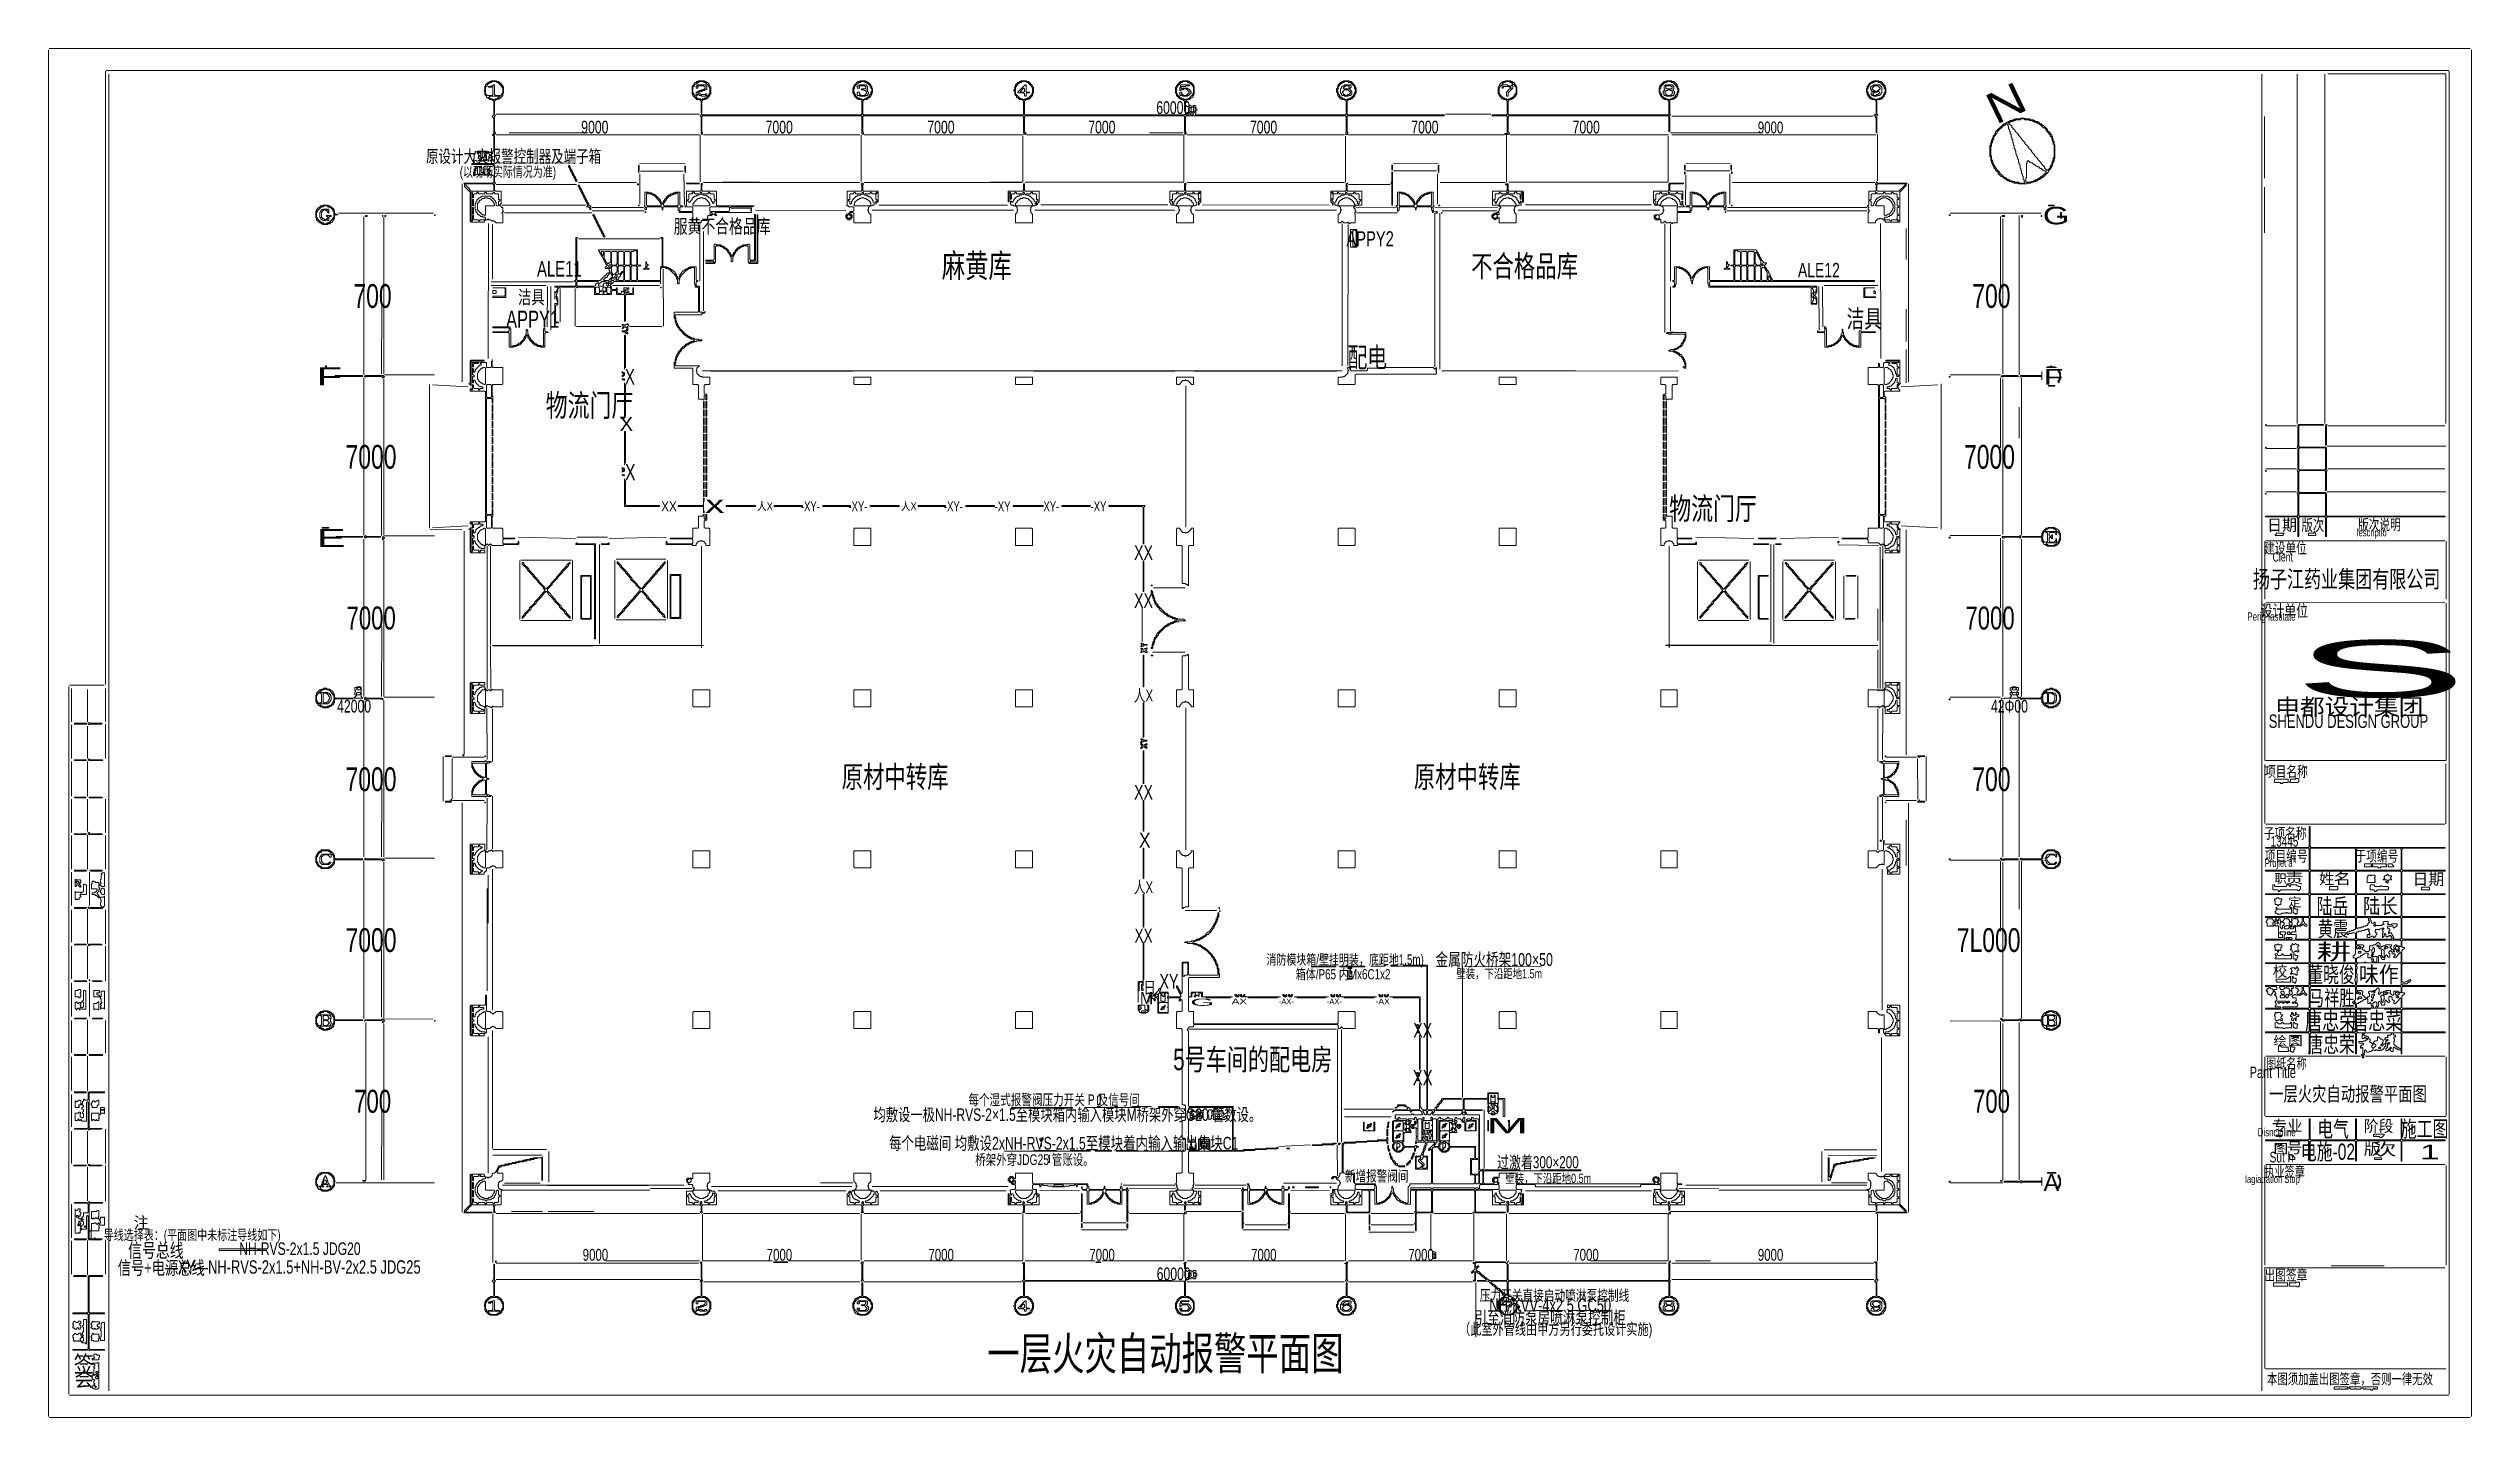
# Model space of a CAD drawing. Extents: x 67 to 3049, y 50 to 1736.
import ezdxf

# ---------------------------------------------------------------- set-up
doc = ezdxf.new("R2010")
doc.units = 0
for name, color, linetype, lineweight in [('OCR_TEXT', 6, 'Continuous', 0), ('TEXT_FALLBACK_OUTLINE', 2, 'Continuous', 0), ('TRACE_CURVE', 6, 'Continuous', 0), ('TRACE_STRAIGHT', 5, 'Continuous', 0), ('TRACE_TEXT_SYMBOL', 6, 'Continuous', 0)]:
    doc.layers.add(name, color=color, linetype=linetype, lineweight=lineweight)
doc.styles.add('wqy-unicode', font='wqy-unicode.lff')

msp = doc.modelspace()

# ---------------------------------------------------------------- texts
at = {"layer": 'OCR_TEXT', "color": 6, "style": 'wqy-unicode'}
for s, height, width, p in [('60000', 15.62, 0.72, (1430.2, 1655.2)), ('9000', 15.62, 0.72, (722.6, 1631.2)), ('7000', 15.62, 0.72, (949.5, 1631.2)), ('7000', 15.62, 0.72, (1148.5, 1631.2)), ('7000', 15.62, 0.72, (1346.5, 1631.2)), ('7000', 15.62, 0.72, (1545.5, 1631.2)), ('7000', 15.62, 0.72, (1744, 1631.2)), ('7000', 15.62, 0.72, (1942.5, 1631.2)), ('9000', 14.64, 0.72, (2170.4, 1631.2)), ('原设计大灾报警控制器及端子箱', 15.679, 0.72, (531.6, 1595.1)), ('(以现场实际情况为准)', 12.5, 0.72, (573.1, 1577.8)), ('服黄不合格品库', 17.32, 0.72, (836.4, 1508.2)), ('G', 21.5, 1.467673, (2521, 1519.3)), ('APPY2', 18.81, 0.72, (1664.1, 1492)), ('ALE11', 19, 0.72, (668.2, 1455)), ('麻黄库', 29.26, 0.72, (1166.2, 1453.8)), ('不合格品库', 26.77, 0.72, (1817.6, 1454.4)), ('ALE12', 17.82, 0.72, (2219.8, 1454)), ('700', 29.28, 0.72, (442.3, 1416.4)), ('洁具', 16.61, 0.72, (644.9, 1421.3)), ('700', 29.28, 0.72, (2434.3, 1416.4)), ('APPY1', 21, 0.72, (630.2, 1392)), ('洁具', 22.14, 0.72, (2279.7, 1392)), ('F', 22.1, 1.736434, (397, 1321)), ('配电', 24.73, 0.72, (1665.6, 1343.1)), ('物流门厅', 27.44, 0.72, (678.9, 1282.6)), ('X', 19.1, 0.72, (776.3, 1322)), ('F', 19.1, 1.553652, (2522, 1322)), ('X', 17.1, 1.074065, (770, 1265)), ('7000', 29.28, 0.72, (432.6, 1218.4)), ('X', 20.1, 0.72, (776.5, 1204)), ('7000', 29.28, 0.72, (2424.1, 1218.4)), ('XX', 12.05, 0.892075, (821, 1166)), ('x', 21.4, 1.658616, (875, 1164)), ('人X', 9.78, 0.861827, (939, 1167.2)), ('-XY-', 12.05, 0.72, (993, 1166)), ('-XY-', 12.05, 0.72, (1051.5, 1166)), ('人X', 9.78, 0.861827, (1116, 1167.2)), ('-XY-', 12.05, 0.72, (1169, 1166)), ('-XY', 12.05, 0.72, (1231.4, 1166)), ('XY-', 12.05, 0.72, (1291.4, 1166)), ('-XY', 12.05, 0.72, (1349.4, 1166)), ('物流门厅', 27.44, 0.72, (2061.4, 1155.6)), ('E', 22.1, 1.815363, (397, 1122)), ('日期', 14.3, 0.942881, (2797, 1141.9)), ('版次', 14.24, 0.72, (2839.4, 1141.8)), ('lescriptio', 9.32, 0.72, (2907.6, 1135.1)), ('版次说明', 13.39, 0.72, (2908.9, 1142.8)), ('XX', 18.08, 0.72, (1402.9, 1106)), ('建设单位', 13.33, 0.72, (2793.4, 1113.8)), ('Clent', 11.18, 0.72, (2803.8, 1104.1)), ('扬子江药业集团有限公司', 21.353, 0.72, (2779.6, 1071.8)), ('7000', 28.31, 0.72, (433.8, 1020.4)), ('XX', 18.08, 0.72, (1402.9, 1047)), ('7000', 28.31, 0.72, (2425.8, 1020.4)), ('设计单位', 14.9, 0.72, (2789, 1036)), ('Perig Iastitate', 10.064, 0.72, (2772.8, 1031.4)), ('S', 70.4, 3.418463, (2829, 936.9)), ('42000', 15.62, 0.72, (422.2, 918.2)), ('人X', 14.67, 0.72, (1402.5, 931.8)), ('42Φ00', 15.62, 0.72, (2457.3, 918.2)), ('申都设计集团', 20.47, 1.089001, (2807, 914.8)), ('SHENDU DESIGN GROUP', 16.594, 0.72, (2799.1, 899.2)), ('7000', 29.28, 0.72, (432.6, 821.4)), ('原材中转库', 26.77, 0.72, (1043.1, 825.7)), ('原材中转库', 26.77, 0.72, (1747.1, 825.7)), ('700', 29.28, 0.72, (2434.3, 821.4)), ('项目名称', 13.44, 0.72, (2794.4, 838.8)), ('XX', 18.08, 0.72, (1402.9, 811)), ('子项名称', 13.44, 0.72, (2792.9, 762.8)), ('X', 18.1, 0.869481, (1409, 752)), ('项目编号', 13.44, 0.72, (2794.1, 734.8)), ('13445', 12.7, 0.72, (2801.5, 753.2)), ('于项编号', 13.44, 0.72, (2905.7, 734.8)), ('Prujiet a', 9.35, 0.72, (2794.2, 728.1)), ('职', 10.8, 1.034915, (2806, 708.4)), ('责', 12.5, 1.341589, (2819, 707.8)), ('姓', 13.5, 1.004433, (2861, 706.8)), ('名', 13.6, 1.133162, (2879, 706.7)), ('日期', 14.3, 1.000025, (2976, 705.9)), ('人X', 14.67, 0.72, (1402.5, 695.8)), ('定', 11.1, 1.076178, (2823, 679.3)), ('陆岳', 19.77, 0.72, (2858.1, 669.6)), ('陆长', 18.98, 0.822807, (2915, 670.5)), ('黄震', 19.06, 0.72, (2859.5, 642.4)), ('7000', 29.28, 0.72, (432.6, 623.4)), ('XX', 17.08, 0.72, (1403.6, 635)), ('7L000', 29.28, 0.72, (2415.2, 623.4)), ('耕', 19.9, 1.566811, (2858, 613.6)), ('消防模块箱/壁挂明装，底距地1.5m)', 12.5, 0.72, (1565.7, 607.8)), ('箱体/P65 内Mx6C1x2', 12.598, 0.72, (1601.7, 589.7)), ('金属防火桥架100×50', 15.817, 0.72, (1773.8, 606.1)), ('壁装，下沿距地1.5m', 11.47, 0.72, (1799.4, 590.9)), ('校', 13.5, 0.979257, (2804, 592.8)), ('董晓俊', 19.69, 0.72, (2846.8, 585.6)), ('味作', 19.95, 0.900282, (2910, 585.5)), ('M', 15.1, 0.971274, (1410, 559)), ('日', 15.1, 0.72, (1414.6, 571.9)), ('XY', 18.08, 0.72, (1434.2, 578)), ('马祥胜', 18.98, 0.72, (2848.5, 557.4)), ('G', 8.79, 3.245965, (1472, 557.1)), ('AX', 7, 1.512605, (1523, 559)), ('-AX-', 7, 0.910094, (1581, 559)), ('-AX-', 7, 0.868726, (1640, 559)), ('-AX', 7, 1.123128, (1700, 559)), ('唐忠荣', 21.35, 0.72, (2843.8, 527.8)), ('唐忠菜', 21.35, 0.72, (2900.6, 527.8)), ('5号车间的配电房', 26.42, 0.72, (1451, 477.8)), ('XX', 18.08, 0.72, (1746.4, 518)), ('绘', 11.1, 1.076178, (2805, 508.5)), ('图', 11.6, 1.132802, (2823, 508.5)), ('唐忠荣', 19.77, 0.72, (2846.8, 499.6)), ('XX', 19.08, 0.72, (1745.7, 459)), ('Pant Title', 13.98, 0.72, (2775.6, 468.2)), ('图纸名称', 12.65, 0.72, (2795.9, 479.7)), ('700', 28.31, 0.72, (443.2, 425.4)), ('每个湿式报警阀压力开关 P 及信号间', 13.27, 0.72, (1199, 434.8)), ('700', 28.31, 0.72, (2435.2, 425.4)), ('一层火灾自动报警平面图', 17.953, 0.72, (2799.6, 439.6)), ('均敷设一极NH-RVS-2×1.5至模块箱内输入模块M桥架外穿G20 管数设。', 15.424, 0.72, (1082.1, 415.4)), ('M', 19.1, 2.453744, (1836, 400)), ('专业', 13.62, 1.013418, (2803, 402.6)), ('电气', 19.77, 0.72, (2858.8, 395.5)), ('阶段', 14.3, 0.933967, (2916, 401.9)), ('施工图', 19.95, 0.72, (2961.4, 395.5)), ('每个电磁间 均敷设2xNH-RVS-2x1.5至模块着内输入输出集块C1', 15.611, 0.72, (1101.3, 380.1)), ('Disncipline', 10.032, 0.72, (2785.5, 396.4)), ('图', 11.6, 1.132802, (2805, 375.5)), ('号', 13.3, 1.081117, (2821, 375.7)), ('电施-02', 19.95, 0.72, (2838.4, 367.5)), ('版', 14.4, 1.060255, (2916, 373.8)), ('次', 15, 1.37446, (2928, 372.9)), ('桥架外穿JDG25 管账设。', 13.111, 0.72, (1207.4, 361.1)), ('过激着300×200', 14.96, 0.72, (1849.5, 357)), ('执业签章', 12.65, 0.72, (2793.8, 346.6)), ('Sut h', 13.04, 0.72, (2800.1, 364.2)), ('1', 18.1, 1.826707, (2985, 368)), ('新增报警阀间', 13.27, 0.72, (1662.3, 340.8)), ('壁装，下沿距地0.5m', 11.47, 0.72, (1859.7, 338.9)), ('A', 21, 1.021839, (2522, 329)), ('Iagiatration Stup', 9.345, 0.72, (2769.7, 339.1)), ('注', 14.4, 0.936145, (172, 282.8)), ('1、导线选择表：(平面图中未标注导线如下)', 12.551, 0.72, (116, 268.8)), ('信号+电源总线', 16.61, 0.72, (152.2, 226.2)), ('信号总线', 17.4, 0.72, (165, 247.3)), ('—XY—NH-RVS-2x1.5+NH-BV-2x2.5 JDG25', 16.487, 0.72, (210.5, 227.3)), ('NH-RVS-2x1.5 JDG20', 15.501, 0.72, (301.8, 250.3)), ('9000', 14.64, 0.72, (724.4, 243.2)), ('7000', 14.64, 0.72, (950.8, 243.2)), ('7000', 14.64, 0.72, (1149.8, 243.2)), ('7000', 14.64, 0.72, (1347.8, 243.2)), ('7000', 14.64, 0.72, (1546.8, 243.2)), ('7000', 14.64, 0.72, (1740.3, 243.2)), ('7000', 14.64, 0.72, (1943.3, 243.2)), ('9000', 14.64, 0.72, (2170.4, 243.2)), ('60000', 15.62, 0.72, (1430.7, 219.2)), ('压力开关直接启动喷淋泵控制线', 13.386, 0.72, (1828.2, 193.8)), ('出图签章', 13.44, 0.72, (2793.8, 218.7)), ('引至消防泵房喷淋泵控制柜', 15.817, 0.72, (1821.7, 165.1)), ('NH-KVV-4x2.5 GC50', 16.469, 0.72, (1840, 180.3)), ('一层火灾自动报警平面图', 40.59, 0.72, (1222.2, 108.8)), ('（此室外管线由甲方另行委托设计实施)', 13.971, 0.72, (1802.8, 152.1)), ('签', 20.5, 0.896348, (98, 105.7)), ('会', 18.2, 0.960743, (99, 88.3)), ('本图须加盖出图签章，否则一律无效', 12.999, 0.72, (2796.9, 91.2))]:
    msp.add_text(s, height=height, dxfattribs=dict(at, width=width)).set_placement(p)
at = {"layer": 'OCR_TEXT', "color": 6, "style": 'wqy-unicode', "width": 1.247762}
msp.add_text('N', height=38.2, rotation=25.7407, dxfattribs=at).set_placement((2463.3, 1641.4))

# ---------------------------------------------------------------- linework, layer by layer
at = {"layer": 'TEXT_FALLBACK_OUTLINE', "color": 2}
msp.add_lwpolyline([(2828, 634), (2828, 632), (2827, 631), (2826, 631), (2826, 630), (2827, 629), (2827, 628), (2826, 627), (2826, 626), (2827, 626), (2828, 625), (2828, 623), (2830, 623), (2831, 624), (2832, 624), (2833, 625), (2835, 623), (2836, 624), (2836, 625), (2835, 626), (2835, 630), (2836, 631), (2836, 632), (2834, 632), (2832, 634), (2830, 632)], close=True, dxfattribs=at)
at = {"layer": 'TRACE_CURVE', "color": 6}
for points in [[(612, 1696), (611, 1695), (610, 1695), (609, 1694), (608, 1694), (605, 1691), (605, 1690), (604, 1689), (604, 1685), (603, 1684), (604, 1683), (604, 1679), (606, 1677), (606, 1676), (607, 1675), (608, 1675), (610, 1673), (613, 1673), (615, 1671), (615, 1654), (613, 1652), (615, 1650), (615, 1631), (613, 1629), (614, 1629), (615, 1628), (615, 1610), (614, 1609), (614, 1607), (613, 1606), (612, 1606), (611, 1605), (610, 1605), (609, 1606), (609, 1609), (607, 1607), (606, 1608), (605, 1608), (605, 1607), (606, 1606), (605, 1605), (604, 1605), (603, 1606), (603, 1608), (594, 1608), (593, 1609), (592, 1609), (592, 1606), (591, 1605), (591, 1600), (590, 1599), (590, 1597), (591, 1597), (592, 1598), (593, 1598), (594, 1597), (595, 1597), (596, 1598), (598, 1598), (599, 1597), (600, 1597), (601, 1598), (602, 1597), (604, 1597)], [(604, 1597), (605, 1598), (606, 1598), (607, 1599), (608, 1598), (608, 1597), (609, 1597), (609, 1603), (610, 1604), (612, 1604), (613, 1603), (613, 1600), (611, 1598), (611, 1597), (612, 1597), (614, 1599), (615, 1598), (615, 1596), (615, 1597), (616, 1598), (616, 1628), (615, 1629), (617, 1631), (617, 1632), (616, 1633), (616, 1652), (617, 1653), (615, 1655), (616, 1656), (616, 1671), (618, 1673), (620, 1673), (621, 1674), (622, 1674), (626, 1678), (626, 1680), (627, 1681), (627, 1688), (626, 1689), (626, 1690), (624, 1692), (624, 1693), (623, 1693), (621, 1695), (619, 1695), (618, 1696), (612, 1696)], [(2494, 1650), (2493, 1649), (2487, 1649), (2486, 1648), (2484, 1648), (2483, 1647), (2481, 1647), (2480, 1646), (2479, 1646), (2478, 1645), (2477, 1645), (2476, 1644), (2475, 1644), (2474, 1643), (2473, 1643), (2463, 1633), (2463, 1632), (2462, 1631), (2462, 1630), (2460, 1628), (2460, 1626), (2459, 1625), (2459, 1624), (2458, 1623), (2458, 1621), (2457, 1620), (2457, 1617), (2456, 1616), (2456, 1603), (2457, 1602), (2457, 1598), (2458, 1597), (2458, 1595), (2459, 1594), (2459, 1593), (2460, 1592), (2460, 1591), (2461, 1590), (2461, 1589), (2463, 1587), (2463, 1586), (2466, 1583), (2466, 1582), (2470, 1578), (2471, 1578), (2473, 1576), (2474, 1576), (2476, 1574), (2477, 1574), (2478, 1573), (2479, 1573), (2480, 1572), (2482, 1572), (2483, 1571), (2485, 1571), (2486, 1570), (2490, 1570), (2491, 1569), (2501, 1569), (2502, 1570), (2506, 1570), (2507, 1571), (2509, 1571), (2510, 1572)], [(2464, 1587), (2464, 1588), (2462, 1590), (2462, 1591), (2461, 1592), (2461, 1593), (2460, 1594), (2460, 1595), (2459, 1596), (2459, 1598), (2458, 1599), (2458, 1603), (2457, 1604), (2457, 1615), (2458, 1616), (2458, 1619), (2459, 1620), (2459, 1622), (2460, 1623), (2460, 1624), (2461, 1625), (2461, 1627), (2463, 1629), (2463, 1630), (2465, 1632), (2465, 1633), (2473, 1641), (2474, 1641), (2476, 1643)], [(2476, 1643), (2477, 1643), (2478, 1642), (2478, 1641), (2479, 1640), (2479, 1637), (2480, 1636), (2480, 1634), (2481, 1633), (2481, 1631), (2482, 1630), (2482, 1627), (2483, 1626), (2483, 1624), (2484, 1623), (2484, 1620), (2485, 1619), (2485, 1617), (2486, 1616), (2486, 1613), (2487, 1612), (2487, 1610), (2488, 1609), (2488, 1606), (2489, 1605), (2489, 1603), (2490, 1602), (2490, 1600), (2491, 1599), (2491, 1596), (2492, 1595), (2492, 1593), (2493, 1592), (2493, 1589), (2494, 1588), (2494, 1586), (2495, 1585), (2495, 1582), (2496, 1581), (2496, 1579), (2497, 1578), (2497, 1575), (2498, 1574), (2498, 1572), (2499, 1571), (2498, 1570), (2492, 1570), (2491, 1571), (2487, 1571), (2486, 1572), (2484, 1572), (2483, 1573), (2481, 1573), (2480, 1574), (2479, 1574), (2478, 1575), (2477, 1575), (2475, 1577), (2474, 1577), (2470, 1581), (2469, 1581), (2468, 1582), (2468, 1583), (2464, 1587)], [(2483, 1639), (2483, 1640), (2479, 1644), (2480, 1645), (2481, 1645), (2482, 1646), (2484, 1646), (2485, 1647), (2487, 1647), (2488, 1648), (2493, 1648)], [(2493, 1648), (2494, 1649), (2498, 1649), (2499, 1648), (2504, 1648), (2505, 1647), (2508, 1647), (2509, 1646), (2510, 1646), (2511, 1645), (2513, 1645), (2514, 1644), (2515, 1644), (2517, 1642), (2518, 1642), (2522, 1638), (2523, 1638), (2525, 1636), (2525, 1635), (2529, 1631), (2529, 1630), (2530, 1629), (2530, 1628), (2532, 1626), (2532, 1624), (2533, 1623), (2533, 1622), (2534, 1621), (2534, 1618), (2535, 1617), (2535, 1602), (2534, 1601), (2534, 1598), (2533, 1597), (2533, 1596), (2532, 1595), (2532, 1593), (2531, 1592), (2531, 1591), (2530, 1590), (2530, 1589), (2527, 1586), (2526, 1586), (2523, 1589), (2523, 1590), (2519, 1594), (2519, 1595), (2515, 1599), (2515, 1600), (2511, 1604), (2511, 1605), (2507, 1609), (2507, 1610), (2503, 1614), (2503, 1615), (2499, 1619), (2499, 1620), (2495, 1624), (2495, 1625), (2491, 1629), (2491, 1630), (2487, 1634), (2487, 1635), (2483, 1639)], [(2510, 1572), (2512, 1572), (2513, 1573), (2514, 1573), (2515, 1574), (2516, 1574), (2517, 1575), (2518, 1575), (2520, 1577), (2521, 1577), (2528, 1584), (2528, 1585), (2531, 1588), (2531, 1589), (2532, 1590), (2532, 1591), (2533, 1592), (2533, 1594), (2534, 1595), (2534, 1596), (2535, 1597), (2535, 1600), (2536, 1601), (2536, 1617), (2535, 1618), (2535, 1621), (2534, 1622), (2534, 1624), (2533, 1625), (2533, 1627), (2532, 1628), (2532, 1629), (2530, 1631), (2530, 1632), (2527, 1635), (2527, 1636), (2522, 1641), (2521, 1641), (2519, 1643), (2518, 1643), (2516, 1645), (2515, 1645), (2514, 1646), (2512, 1646), (2511, 1647), (2510, 1647), (2509, 1648), (2506, 1648), (2505, 1649), (2499, 1649), (2498, 1650), (2494, 1650)], [(716, 1503), (716, 1451), (715, 1450), (714, 1450), (716, 1448), (716, 1444), (715, 1443), (690, 1443), (690, 1442), (693, 1442), (694, 1441), (694, 1440), (693, 1439), (693, 1438), (692, 1437), (692, 1436), (691, 1435), (690, 1436), (690, 1437), (690, 1427), (690, 1429), (691, 1430), (692, 1429), (692, 1427), (693, 1426), (693, 1425), (694, 1424), (694, 1423), (693, 1422), (690, 1422), (690, 1398), (695, 1398), (694, 1399), (692, 1399), (691, 1400), (691, 1419), (692, 1420), (694, 1420), (694, 1427), (693, 1428), (693, 1430), (692, 1431), (692, 1433), (693, 1434), (693, 1436), (694, 1437), (694, 1440), (697, 1443), (698, 1442), (714, 1442), (715, 1443), (717, 1441), (718, 1442), (738, 1442), (739, 1441), (739, 1433), (760, 1433), (760, 1437), (761, 1438), (765, 1438), (766, 1437), (766, 1433), (775, 1433), (776, 1432)], [(830, 1466), (828, 1466), (827, 1467), (824, 1467), (823, 1468), (823, 1503), (820, 1503), (822, 1501), (822, 1468), (821, 1467), (820, 1467), (820, 1451), (819, 1450), (793, 1450), (792, 1451), (792, 1467), (793, 1468), (796, 1468), (796, 1469), (793, 1469), (792, 1470), (792, 1488), (744, 1488), (744, 1487), (745, 1486), (745, 1485), (746, 1484), (746, 1483), (747, 1482), (747, 1481), (749, 1479), (749, 1478), (750, 1477), (750, 1476), (751, 1475), (751, 1474), (752, 1473), (752, 1472), (753, 1471), (753, 1470), (754, 1470), (755, 1469), (752, 1466), (752, 1465), (754, 1465), (755, 1466), (757, 1464), (757, 1463), (758, 1462), (758, 1461), (756, 1459), (755, 1459), (752, 1456), (751, 1456), (751, 1455), (746, 1450), (718, 1450), (717, 1451), (717, 1500), (716, 1501), (718, 1503), (716, 1503)], [(776, 1432), (776, 1400), (777, 1400), (777, 1432), (778, 1433), (787, 1433), (787, 1441), (786, 1441), (786, 1435), (785, 1434), (782, 1434), (781, 1435), (781, 1436), (780, 1437), (780, 1439), (781, 1440), (781, 1441), (780, 1441), (779, 1440), (778, 1441), (775, 1441), (775, 1437), (774, 1436), (773, 1437), (772, 1437), (772, 1435), (771, 1434), (768, 1434), (767, 1435), (767, 1441), (766, 1441), (766, 1440), (765, 1439), (761, 1439), (760, 1440), (760, 1442), (758, 1444), (763, 1449), (819, 1449), (820, 1448), (820, 1446), (820, 1464), (823, 1467), (824, 1466), (826, 1466), (827, 1465), (829, 1465), (830, 1464), (831, 1464), (839, 1456), (839, 1455), (840, 1454), (840, 1452), (841, 1451), (841, 1447), (842, 1446), (843, 1446), (843, 1451), (844, 1452), (844, 1454), (845, 1455), (845, 1456), (852, 1463), (853, 1463)], [(856, 1381), (855, 1381), (853, 1383), (852, 1383), (844, 1391), (844, 1392), (842, 1394), (842, 1395), (841, 1396), (841, 1397), (840, 1398), (840, 1400), (839, 1401), (839, 1404), (838, 1405), (838, 1407), (839, 1408), (871, 1408), (871, 1409), (872, 1410), (874, 1410), (875, 1411), (875, 1412), (873, 1410), (872, 1411), (869, 1411), (868, 1412), (868, 1443), (865, 1443), (864, 1444), (864, 1448), (865, 1449), (866, 1449), (866, 1450), (865, 1450), (864, 1451), (864, 1467), (857, 1467), (856, 1466), (855, 1466), (854, 1465), (853, 1465), (852, 1464), (851, 1464), (849, 1462), (848, 1462), (846, 1460), (846, 1459), (844, 1457), (844, 1456), (843, 1455), (843, 1453), (842, 1452), (841, 1453), (841, 1455), (840, 1456), (840, 1457), (838, 1459), (838, 1460), (835, 1463), (834, 1463), (832, 1465), (831, 1465), (830, 1466)], [(853, 1463), (855, 1465), (857, 1465), (858, 1466), (861, 1466), (862, 1465), (862, 1446), (863, 1445), (863, 1442), (866, 1442), (867, 1441), (867, 1412), (866, 1411), (837, 1411), (837, 1404), (838, 1403), (838, 1400), (839, 1399), (839, 1397), (840, 1396), (840, 1395), (841, 1394), (841, 1393), (843, 1391), (843, 1390), (851, 1382), (852, 1382), (854, 1380), (855, 1380), (856, 1379), (857, 1379), (858, 1378), (861, 1378), (862, 1377), (860, 1375), (858, 1375), (857, 1374), (856, 1374), (855, 1373), (854, 1373), (853, 1372), (852, 1372), (849, 1369), (848, 1369), (845, 1366), (845, 1365), (842, 1362), (842, 1361), (841, 1360), (841, 1359), (840, 1358), (840, 1357), (839, 1356), (839, 1354), (838, 1353), (838, 1350), (837, 1349), (837, 1342), (859, 1342), (860, 1341), (860, 1322), (866, 1322), (867, 1321), (867, 1304)], [(867, 1304), (872, 1304), (873, 1303), (874, 1303), (874, 1308), (875, 1309), (876, 1308), (876, 1303), (877, 1303), (877, 1310), (875, 1310), (874, 1311), (874, 1321), (875, 1322), (880, 1322), (881, 1323), (881, 1331), (872, 1331), (871, 1332), (869, 1332), (865, 1336), (865, 1338), (864, 1339), (865, 1340), (865, 1342), (868, 1345), (839, 1345), (838, 1346), (838, 1348), (839, 1349), (839, 1352), (840, 1353), (840, 1355), (841, 1356), (841, 1357), (842, 1358), (842, 1359), (843, 1360), (843, 1361), (846, 1364), (846, 1365), (848, 1367), (849, 1367), (853, 1371), (854, 1371), (855, 1372), (856, 1372), (857, 1373), (858, 1373), (859, 1374), (861, 1374), (862, 1375), (864, 1375), (865, 1376), (871, 1376), (871, 1377), (867, 1377), (866, 1378), (862, 1378), (861, 1379), (859, 1379), (858, 1380), (857, 1380), (856, 1381)], [(613, 1353), (613, 1351), (612, 1350), (612, 1344), (611, 1343), (607, 1343), (606, 1344), (606, 1349), (598, 1349), (600, 1347), (599, 1346), (598, 1346), (592, 1340), (592, 1338), (591, 1337), (590, 1338), (590, 1341), (589, 1342), (589, 1334), (590, 1334), (591, 1333), (591, 1332), (590, 1331), (589, 1332), (589, 1324), (590, 1324), (590, 1327), (591, 1328), (592, 1327), (592, 1326), (593, 1325), (593, 1324), (597, 1320), (598, 1320), (599, 1319), (601, 1319), (602, 1318), (601, 1317), (598, 1317), (598, 1316), (597, 1315), (596, 1316), (596, 1317), (591, 1317), (590, 1318), (590, 1321), (589, 1322), (589, 1316), (588, 1315), (587, 1316), (587, 1318), (587, 1317), (586, 1316), (586, 1314), (604, 1314), (605, 1313), (605, 1154), (604, 1153), (586, 1153), (586, 1151), (587, 1150), (587, 1149), (587, 1151), (588, 1152)], [(625, 1145), (614, 1145), (613, 1146), (613, 1159), (614, 1160), (614, 1168), (613, 1168), (613, 1163), (612, 1162), (607, 1162), (606, 1163), (606, 1304), (607, 1305), (612, 1305), (613, 1304), (613, 1299), (614, 1299), (614, 1307), (613, 1308), (613, 1321), (614, 1322), (625, 1322), (626, 1323), (626, 1343), (614, 1343), (613, 1344), (613, 1353)], [(2328, 1352), (2328, 1351), (2343, 1351), (2344, 1350), (2343, 1349), (2335, 1349), (2336, 1348), (2341, 1348), (2342, 1347), (2342, 1344), (2343, 1344), (2344, 1343), (2343, 1342), (2342, 1342), (2342, 1336), (2341, 1335), (2340, 1336), (2340, 1338), (2339, 1339), (2339, 1340), (2338, 1341), (2338, 1342), (2335, 1345), (2334, 1345), (2333, 1346), (2332, 1346), (2331, 1347), (2332, 1348), (2333, 1348), (2333, 1349), (2326, 1349), (2325, 1348), (2325, 1344), (2324, 1343), (2321, 1343), (2320, 1344), (2320, 1348), (2319, 1348), (2319, 1344), (2318, 1343), (2306, 1343), (2306, 1322), (2318, 1322), (2319, 1321), (2319, 1146), (2318, 1145), (2306, 1145), (2306, 1134), (2305, 1133), (2274, 1133), (2274, 1132), (2305, 1132), (2306, 1131), (2306, 1127), (2319, 1127), (2322, 1124), (2324, 1126), (2327, 1123), (2327, 1120), (2331, 1120), (2332, 1121), (2333, 1121), (2335, 1123), (2336, 1123)], [(2343, 1320), (2343, 1321), (2345, 1323), (2346, 1323), (2345, 1324), (2345, 1352), (2328, 1352)], [(2336, 1123), (2338, 1125), (2338, 1126), (2339, 1127), (2339, 1128), (2340, 1129), (2340, 1131), (2341, 1132), (2342, 1131), (2342, 1125), (2343, 1125), (2344, 1124), (2343, 1123), (2342, 1123), (2342, 1119), (2341, 1118), (2335, 1118), (2336, 1117), (2335, 1116), (2334, 1116), (2333, 1117), (2333, 1118), (2327, 1118), (2327, 1115), (2344, 1115), (2345, 1116), (2345, 1143), (2346, 1144), (2345, 1144), (2343, 1146), (2343, 1147), (2342, 1148), (2343, 1149), (2343, 1150), (2345, 1152), (2345, 1153), (2327, 1153), (2326, 1154), (2326, 1159), (2327, 1160), (2328, 1160), (2328, 1168), (2327, 1168), (2327, 1163), (2326, 1162), (2321, 1162), (2320, 1163), (2320, 1304), (2321, 1305), (2326, 1305), (2327, 1304), (2327, 1299), (2328, 1299), (2328, 1307), (2327, 1307), (2326, 1308), (2326, 1313), (2327, 1314), (2345, 1314), (2345, 1315), (2343, 1317), (2343, 1318), (2342, 1319), (2343, 1320)], [(588, 1152), (589, 1151), (589, 1145), (590, 1146), (590, 1149), (591, 1150), (596, 1150), (596, 1151), (597, 1152), (598, 1151), (598, 1150), (601, 1150), (602, 1149), (601, 1148), (599, 1148), (597, 1146), (596, 1146), (593, 1143), (593, 1142), (592, 1141), (592, 1140), (591, 1139), (590, 1140), (590, 1143), (589, 1143), (589, 1135), (590, 1136), (591, 1135), (591, 1134), (590, 1133), (589, 1133), (589, 1125), (590, 1126), (590, 1129), (591, 1130), (592, 1129), (592, 1127), (598, 1121), (599, 1121), (600, 1120), (604, 1120), (604, 1123), (607, 1126), (609, 1124), (611, 1126), (613, 1124), (626, 1124), (627, 1125), (645, 1125), (646, 1126), (646, 1128), (645, 1129), (645, 1127), (644, 1126), (627, 1126), (626, 1127), (626, 1131), (627, 1132), (641, 1132), (641, 1133), (627, 1133), (626, 1134), (626, 1144), (625, 1145)], [(2849, 778), (2849, 753), (2848, 752), (2795, 752), (2795, 751), (2848, 751), (2849, 750), (2849, 725), (2848, 724), (2795, 724), (2795, 723), (2848, 723), (2849, 722), (2849, 696), (2848, 695), (2795, 695), (2795, 694), (2848, 694), (2849, 693), (2849, 668), (2848, 667), (2795, 667), (2795, 666), (2818, 666), (2819, 665), (2819, 664), (2816, 661), (2814, 661), (2813, 662), (2813, 664), (2811, 664), (2811, 662), (2810, 661), (2809, 662), (2809, 664), (2807, 664), (2807, 663), (2808, 662), (2807, 661), (2806, 661), (2804, 663), (2804, 664), (2797, 664), (2797, 662), (2796, 661), (2796, 660), (2797, 659), (2797, 656), (2798, 655), (2801, 655), (2802, 656), (2803, 655), (2805, 655), (2806, 656), (2807, 656), (2808, 655), (2809, 655), (2810, 656), (2811, 655), (2811, 648), (2812, 647), (2811, 646), (2811, 641), (2816, 641)], [(2963, 574), (2963, 580), (2964, 581), (3016, 581), (3016, 582), (2964, 582), (2963, 583), (2964, 584), (2969, 584), (2971, 586), (2972, 586), (2974, 588), (2974, 589), (2972, 589), (2971, 588), (2970, 588), (2969, 587), (2968, 587), (2967, 586), (2964, 586), (2963, 587), (2963, 608), (2964, 609), (3016, 609), (3016, 610), (2964, 610), (2963, 611), (2963, 625), (2966, 628), (2966, 629), (2964, 629), (2963, 630), (2963, 637), (2964, 638), (3016, 638), (3016, 639), (2964, 639), (2963, 640), (2963, 665), (2964, 666), (3016, 666), (3016, 667), (2964, 667), (2963, 668), (2963, 693), (2964, 694), (3016, 694), (3016, 695), (2964, 695), (2963, 696), (2963, 722), (2964, 723), (3016, 723), (3016, 724), (2964, 724), (2963, 725), (2963, 750), (2964, 751), (3016, 751), (3016, 752), (2851, 752), (2850, 753), (2850, 778), (2849, 778)], [(1507, 672), (1506, 671), (1506, 668), (1505, 667), (1505, 665), (1504, 664), (1504, 662), (1503, 661), (1503, 660), (1502, 659), (1502, 658), (1501, 657), (1501, 656), (1499, 654), (1499, 653), (1496, 650), (1496, 649), (1495, 648), (1494, 648), (1489, 643), (1488, 643), (1486, 641), (1485, 641), (1484, 640), (1483, 640), (1482, 639), (1480, 639), (1479, 638), (1478, 638), (1477, 637), (1474, 637), (1473, 636), (1466, 636), (1465, 635), (1468, 635), (1469, 634), (1475, 634), (1476, 633), (1478, 633), (1479, 632), (1481, 632), (1482, 631), (1483, 631), (1484, 630), (1485, 630), (1487, 628), (1488, 628), (1490, 626), (1491, 626), (1498, 619), (1498, 618), (1500, 616), (1500, 615), (1502, 613), (1502, 612), (1503, 611), (1503, 609), (1504, 608), (1504, 607), (1505, 606), (1505, 603), (1506, 602), (1506, 597), (1507, 596)], [(1502, 616), (1499, 619), (1499, 620), (1492, 627), (1491, 627), (1489, 629), (1488, 629), (1486, 631), (1485, 631), (1484, 632), (1482, 632), (1481, 633), (1480, 633), (1479, 634), (1476, 634), (1475, 635), (1476, 636), (1477, 636), (1478, 637), (1480, 637), (1481, 638), (1483, 638), (1484, 639), (1485, 639), (1486, 640), (1487, 640), (1489, 642), (1490, 642), (1493, 645), (1494, 645), (1498, 649), (1498, 650), (1501, 653), (1501, 654), (1502, 655), (1502, 656), (1503, 657), (1503, 658), (1504, 659), (1504, 660), (1505, 661), (1505, 663), (1506, 664), (1506, 666), (1507, 667), (1507, 672)], [(2816, 641), (2816, 645), (2814, 645), (2813, 646), (2813, 647), (2814, 648), (2819, 648), (2820, 647), (2820, 646), (2818, 644), (2818, 641), (2819, 640), (2818, 639), (2795, 639), (2795, 638), (2848, 638), (2849, 637), (2849, 611), (2848, 610), (2795, 610), (2795, 609), (2848, 609), (2849, 608), (2849, 583), (2848, 582), (2795, 582), (2795, 581), (2799, 581), (2800, 580), (2798, 578), (2797, 578), (2797, 577), (2796, 576), (2796, 575), (2797, 575), (2798, 574), (2798, 572), (2799, 571), (2800, 571), (2801, 570), (2803, 570), (2803, 572), (2804, 573), (2804, 574), (2805, 575), (2806, 575), (2807, 574), (2807, 573), (2808, 572), (2807, 571), (2806, 571), (2806, 570), (2807, 570), (2808, 569), (2808, 568), (2809, 567), (2809, 564), (2807, 562), (2807, 561), (2808, 560), (2808, 558), (2807, 557), (2807, 556), (2813, 556)], [(2920, 651), (2921, 652), (2922, 652), (2923, 651), (2922, 650), (2922, 649), (2923, 648), (2923, 646), (2922, 645), (2921, 645), (2920, 644), (2920, 642), (2921, 641), (2923, 641), (2924, 642), (2925, 642), (2926, 643), (2927, 643), (2928, 642), (2928, 641), (2929, 641), (2931, 643), (2931, 644), (2932, 645), (2932, 647), (2931, 647), (2930, 648), (2930, 650), (2931, 651), (2935, 651), (2936, 652), (2939, 652), (2940, 651), (2939, 650), (2939, 649), (2940, 648), (2940, 647), (2939, 646), (2939, 641), (2940, 641), (2940, 642), (2941, 643), (2941, 645), (2942, 646), (2943, 645), (2943, 643), (2944, 642), (2945, 642), (2946, 643), (2947, 643), (2948, 644), (2950, 642), (2950, 641), (2951, 640), (2950, 639), (2908, 639), (2907, 640), (2907, 647), (2908, 648), (2909, 648), (2910, 649), (2913, 649), (2914, 650), (2917, 650)], [(2917, 650), (2918, 651), (2920, 651)], [(1507, 596), (1506, 595), (1471, 595), (1470, 596), (1470, 611), (1462, 611), (1462, 573), (1461, 572), (1460, 573), (1460, 574), (1459, 575), (1459, 576), (1458, 577), (1458, 578), (1457, 579), (1457, 580), (1455, 582), (1455, 580), (1456, 579), (1456, 578), (1457, 577), (1457, 576), (1458, 575), (1458, 574), (1459, 573), (1459, 572), (1460, 571), (1460, 570), (1461, 569), (1460, 568), (1446, 568), (1445, 569), (1445, 574), (1435, 574), (1434, 575), (1436, 577), (1435, 578), (1435, 579), (1433, 577), (1433, 576), (1426, 569), (1425, 569), (1424, 570), (1422, 568), (1421, 569), (1421, 561), (1421, 566), (1422, 567), (1425, 567), (1429, 563), (1429, 565), (1428, 566), (1429, 567), (1431, 567), (1432, 566), (1432, 548), (1445, 548), (1445, 566), (1446, 567), (1459, 567), (1460, 566), (1458, 564), (1459, 563), (1461, 565)], [(1675, 529), (1675, 549), (1674, 550), (1654, 550), (1654, 536), (1653, 535), (1477, 535), (1476, 536), (1476, 550), (1471, 550), (1470, 551), (1470, 567), (1471, 568), (1474, 568), (1474, 572), (1475, 573), (1478, 573), (1479, 572), (1478, 571), (1478, 570), (1477, 569), (1477, 568), (1479, 568), (1479, 569), (1480, 570), (1481, 570), (1482, 569), (1483, 569), (1483, 571), (1482, 572), (1483, 573), (1485, 573), (1486, 572), (1486, 568), (1491, 568), (1492, 567), (1521, 567), (1522, 568), (1524, 568), (1488, 568), (1487, 569), (1487, 574), (1473, 574), (1473, 569), (1472, 568), (1471, 568), (1470, 569), (1470, 591), (1471, 592), (1507, 592), (1508, 593), (1508, 596), (1507, 597), (1507, 603), (1506, 604), (1506, 607), (1505, 608), (1505, 609), (1504, 610), (1504, 612), (1503, 613), (1503, 614), (1502, 615), (1502, 616)], [(1719, 607), (1719, 606), (1762, 606), (1763, 605), (1763, 430), (1762, 429), (1758, 429), (1756, 431), (1756, 432), (1755, 433), (1755, 458), (1754, 459), (1754, 462), (1754, 430), (1753, 429), (1743, 429), (1742, 430), (1742, 431), (1741, 432), (1739, 432), (1738, 433), (1738, 434), (1737, 434), (1736, 435), (1728, 435), (1727, 434), (1727, 433), (1726, 432), (1724, 432), (1724, 431), (1725, 431), (1727, 433), (1728, 433), (1729, 434), (1735, 434), (1736, 433), (1738, 433), (1739, 432), (1739, 431), (1740, 430), (1739, 429), (1724, 429), (1722, 427), (1721, 427), (1721, 426), (1723, 428), (1742, 428), (1743, 427), (1743, 426), (1744, 426), (1744, 427), (1745, 428), (1755, 428), (1757, 426), (1757, 425), (1758, 424), (1757, 423), (1747, 423), (1746, 424), (1745, 424), (1744, 423), (1724, 423), (1724, 421), (1725, 420)], [(1848, 424), (1849, 425), (1850, 425), (1850, 426), (1851, 427), (1851, 433), (1850, 434), (1850, 435), (1851, 436), (1851, 441), (1852, 442), (1856, 442), (1857, 441), (1857, 421), (1859, 421), (1859, 443), (1852, 443), (1851, 444), (1851, 450), (1838, 450), (1838, 444), (1837, 443), (1809, 443), (1808, 442), (1808, 430), (1807, 429), (1776, 429), (1775, 430), (1775, 431), (1778, 434), (1778, 435), (1781, 438), (1781, 439), (1784, 442), (1806, 442), (1805, 443), (1782, 443), (1781, 442), (1781, 441), (1779, 439), (1779, 438), (1776, 435), (1776, 434), (1773, 431), (1773, 430), (1772, 429), (1765, 429), (1764, 430), (1764, 607), (1735, 607), (1734, 606), (1727, 606), (1726, 607), (1719, 607)], [(2917, 499), (2917, 502), (2918, 503), (2919, 502), (2919, 501), (2920, 500), (2922, 500), (2923, 501), (2925, 501), (2927, 503), (2928, 503), (2929, 502), (2930, 502), (2931, 503), (2932, 503), (2933, 502), (2937, 502), (2938, 503), (2939, 503), (2941, 505), (2941, 506), (2942, 507), (2943, 507), (2943, 509), (2942, 510), (2943, 511), (2945, 511), (2946, 510), (2945, 509), (2945, 506), (2943, 504), (2943, 502), (2946, 502), (2946, 503), (2947, 504), (2950, 501), (2952, 501), (2952, 505), (2953, 506), (2954, 506), (2956, 504), (2957, 504), (2958, 503), (2961, 503), (2962, 502), (2962, 498), (2963, 498), (2963, 523), (2964, 524), (3016, 524), (3016, 525), (2964, 525), (2963, 526), (2963, 552), (2964, 553), (3016, 553), (3016, 554), (2964, 554), (2963, 555), (2963, 569), (2966, 572), (2966, 573), (2964, 573), (2963, 574)], [(1461, 565), (1462, 564), (1462, 551), (1461, 550), (1456, 550), (1455, 549), (1455, 529), (1461, 529), (1462, 528), (1462, 435), (1465, 435), (1466, 434), (1466, 417), (1465, 416), (1462, 416), (1462, 394), (1465, 394), (1466, 393), (1466, 379), (1465, 378), (1458, 378), (1457, 379), (1446, 379), (1445, 378), (1421, 378), (1420, 379), (1419, 379), (1418, 378), (1408, 378), (1407, 379), (1381, 379), (1381, 378), (1461, 378), (1462, 377), (1462, 352), (1461, 351), (1455, 351), (1455, 339), (1454, 338), (1456, 336), (1455, 335), (1455, 334), (1457, 332), (1454, 329), (1447, 329), (1447, 312), (1464, 312), (1465, 311), (1465, 305), (1466, 306), (1466, 311), (1467, 312), (1485, 312), (1485, 329), (1482, 329), (1482, 324), (1483, 324), (1484, 323), (1484, 322), (1483, 321), (1482, 322), (1482, 316), (1481, 315), (1477, 315)], [(2813, 556), (2814, 555), (2813, 554), (2795, 554), (2795, 553), (2848, 553), (2849, 552), (2849, 526), (2848, 525), (2795, 525), (2795, 524), (2848, 524), (2849, 523), (2849, 498), (2850, 498), (2850, 523), (2851, 524), (2905, 524), (2906, 523), (2906, 498), (2907, 498), (2907, 523), (2908, 524), (2914, 524), (2915, 523), (2915, 522), (2914, 521), (2914, 517), (2916, 517), (2917, 518), (2918, 518), (2919, 517), (2920, 517), (2921, 516), (2920, 515), (2919, 515), (2918, 514), (2916, 514), (2915, 513), (2910, 513), (2910, 512), (2911, 511), (2915, 511), (2916, 510), (2915, 509), (2914, 509), (2913, 508), (2912, 508), (2912, 505), (2913, 505), (2914, 506), (2915, 505), (2915, 498), (2914, 497), (2913, 497), (2915, 495), (2914, 494), (2914, 493), (2916, 493), (2916, 494), (2915, 495), (2917, 497), (2916, 498), (2917, 499)], [(1477, 315), (1477, 314), (1476, 313), (1475, 314), (1475, 315), (1470, 315), (1469, 316), (1470, 317), (1472, 317), (1473, 318), (1474, 318), (1478, 322), (1478, 323), (1479, 324), (1479, 325), (1480, 326), (1480, 329), (1477, 329), (1474, 332), (1476, 334), (1476, 335), (1475, 336), (1477, 338), (1476, 339), (1476, 351), (1471, 351), (1470, 352), (1470, 377), (1471, 378), (1538, 378), (1539, 379), (1551, 379), (1552, 380), (1565, 380), (1566, 381), (1579, 381), (1580, 382), (1579, 383), (1578, 382), (1566, 382), (1565, 381), (1552, 381), (1551, 380), (1538, 380), (1537, 379), (1526, 379), (1525, 380), (1525, 433), (1471, 433), (1470, 434), (1470, 526), (1468, 528), (1471, 531), (1476, 531), (1476, 533), (1477, 534), (1653, 534), (1654, 533), (1654, 530), (1655, 529), (1656, 529), (1658, 531), (1660, 529), (1675, 529)], [(1470, 431), (1471, 432), (1523, 432), (1524, 431), (1524, 380), (1523, 379), (1497, 379), (1496, 380), (1496, 393), (1490, 393), (1489, 394), (1488, 393), (1482, 393), (1482, 380), (1481, 379), (1471, 379), (1470, 380), (1471, 381), (1475, 381), (1476, 382), (1477, 382), (1478, 381), (1479, 381), (1479, 382), (1478, 383), (1478, 385), (1479, 386), (1479, 389), (1478, 389), (1477, 390), (1477, 393), (1476, 393), (1475, 392), (1474, 392), (1474, 389), (1473, 388), (1472, 389), (1472, 391), (1470, 393), (1470, 417), (1471, 418), (1475, 418), (1475, 419), (1476, 420), (1477, 419), (1477, 418), (1481, 418), (1481, 419), (1480, 419), (1479, 420), (1481, 422), (1481, 423), (1482, 424), (1483, 423), (1483, 419), (1484, 418), (1485, 418), (1487, 420), (1487, 422), (1488, 423), (1488, 427), (1487, 428), (1486, 428), (1484, 426)], [(1484, 426), (1483, 426), (1481, 428), (1480, 428), (1478, 426), (1477, 427), (1477, 428), (1474, 428), (1473, 427), (1472, 427), (1472, 426), (1471, 425), (1470, 426), (1470, 431)], [(1725, 420), (1724, 419), (1724, 418), (1726, 418), (1727, 417), (1726, 416), (1723, 416), (1722, 415), (1721, 415), (1721, 390), (1722, 390), (1723, 389), (1722, 388), (1722, 387), (1721, 386), (1721, 382), (1722, 381), (1722, 380), (1724, 378), (1725, 378), (1726, 377), (1730, 377), (1731, 378), (1732, 378), (1734, 380), (1734, 381), (1736, 383), (1747, 383), (1748, 382), (1748, 378), (1749, 378), (1749, 381), (1751, 383), (1753, 383), (1753, 384), (1751, 384), (1750, 385), (1749, 385), (1748, 384), (1736, 384), (1734, 386), (1734, 388), (1733, 389), (1734, 390), (1735, 390), (1735, 400), (1736, 401), (1744, 401), (1744, 402), (1743, 403), (1743, 404), (1742, 405), (1742, 406), (1741, 407), (1742, 408), (1743, 408), (1745, 406), (1747, 406), (1748, 407), (1750, 407), (1751, 406), (1750, 405), (1750, 397), (1751, 396)], [(2043, 346), (2041, 344), (2041, 342), (2042, 341), (2042, 340), (2043, 340), (2044, 339), (2043, 338), (1874, 338), (1873, 339), (1873, 351), (1852, 351), (1852, 346), (1851, 345), (1850, 346), (1846, 346), (1844, 344), (1844, 341), (1846, 339), (1845, 338), (1834, 338), (1833, 339), (1833, 353), (1834, 354), (1952, 354), (1953, 355), (1904, 355), (1903, 354), (1878, 354), (1877, 355), (1835, 355), (1834, 354), (1832, 356), (1831, 355), (1829, 355), (1828, 356), (1828, 423), (1813, 423), (1812, 424), (1812, 425), (1810, 427), (1811, 428), (1831, 428), (1831, 429), (1810, 429), (1809, 430), (1809, 441), (1810, 442), (1837, 442), (1838, 441), (1838, 436), (1839, 435), (1839, 434), (1838, 433), (1838, 427), (1839, 426), (1839, 425), (1840, 425), (1841, 424), (1842, 424), (1843, 423), (1846, 423), (1847, 424), (1848, 424)], [(1723, 326), (1723, 327), (1722, 328), (1722, 332), (1721, 333), (1721, 335), (1720, 334), (1720, 329), (1719, 328), (1719, 327), (1718, 326), (1718, 325), (1717, 324), (1717, 323), (1711, 317), (1710, 317), (1709, 316), (1708, 316), (1707, 315), (1705, 315), (1704, 314), (1702, 314), (1701, 315), (1701, 335), (1700, 336), (1700, 338), (1675, 338), (1674, 339), (1674, 351), (1661, 351), (1660, 352), (1660, 386), (1662, 388), (1675, 388), (1676, 389), (1689, 389), (1690, 390), (1703, 390), (1704, 391), (1713, 391), (1714, 390), (1714, 388), (1715, 387), (1715, 395), (1714, 395), (1714, 393), (1713, 392), (1703, 392), (1702, 391), (1690, 391), (1689, 390), (1676, 390), (1675, 389), (1662, 389), (1661, 388), (1660, 388), (1659, 387), (1659, 352), (1658, 351), (1656, 351), (1656, 348), (1653, 345), (1651, 347), (1648, 347)], [(1751, 396), (1750, 395), (1750, 390), (1749, 389), (1749, 388), (1750, 387), (1750, 388), (1751, 389), (1761, 389), (1762, 388), (1761, 387), (1761, 385), (1760, 384), (1760, 382), (1759, 381), (1759, 379), (1758, 378), (1758, 377), (1757, 376), (1757, 374), (1755, 372), (1750, 372), (1749, 371), (1749, 356), (1764, 356), (1764, 372), (1759, 372), (1758, 373), (1758, 374), (1759, 375), (1759, 377), (1760, 378), (1760, 379), (1761, 380), (1761, 382), (1762, 383), (1762, 385), (1763, 386), (1763, 388), (1764, 389), (1772, 389), (1773, 388), (1765, 380), (1765, 379), (1766, 379), (1768, 381), (1769, 380), (1769, 339), (1768, 338), (1742, 338), (1742, 336), (1740, 334), (1740, 315), (1739, 314), (1738, 314), (1737, 315), (1735, 315), (1734, 316), (1733, 316), (1732, 317), (1731, 317), (1724, 324), (1724, 325), (1723, 326)], [(1648, 347), (1646, 345), (1646, 344), (1647, 344), (1649, 346), (1651, 346), (1652, 345), (1652, 344), (1653, 343), (1654, 343), (1656, 341), (1656, 340), (1657, 339), (1656, 338), (1656, 337), (1654, 335), (1654, 332), (1653, 331), (1647, 331), (1647, 330), (1648, 329), (1647, 328), (1647, 327), (1645, 325), (1645, 312), (1663, 312), (1664, 311), (1664, 303), (1665, 302), (1692, 302), (1693, 303), (1693, 329), (1694, 330), (1698, 330), (1699, 329), (1699, 313), (1705, 313), (1706, 314), (1708, 314), (1709, 315), (1710, 315), (1711, 316), (1712, 316), (1718, 322), (1718, 323), (1719, 324), (1719, 325), (1721, 327), (1722, 326), (1722, 325), (1723, 324), (1723, 323), (1725, 321), (1725, 320), (1728, 317), (1729, 317), (1731, 315), (1733, 315), (1734, 314), (1736, 314), (1737, 313), (1743, 313), (1743, 329), (1744, 330)], [(1744, 330), (1748, 330), (1749, 329), (1749, 304), (1748, 303), (1750, 301), (1749, 300), (1749, 290), (1748, 289), (1750, 287), (1749, 286), (1749, 280), (1750, 280), (1750, 301), (1751, 302), (1767, 302), (1768, 303), (1769, 302), (1770, 302), (1771, 303), (1770, 304), (1770, 329), (1771, 330), (1821, 330), (1822, 329), (1822, 303), (1823, 302), (1859, 302), (1860, 303), (1824, 303), (1823, 304), (1823, 329), (1824, 330), (1843, 330), (1844, 329), (1844, 312), (1861, 312), (1862, 311), (1862, 303), (1863, 303), (1863, 311), (1864, 312), (1882, 312), (1882, 325), (1881, 326), (1881, 314), (1880, 313), (1879, 314), (1879, 322), (1878, 321), (1878, 316), (1877, 315), (1874, 315), (1874, 314), (1873, 313), (1872, 313), (1871, 314), (1871, 315), (1867, 315), (1866, 316), (1867, 317), (1869, 317), (1870, 318), (1871, 318)], [(1871, 318), (1875, 322), (1875, 323), (1876, 324), (1876, 326), (1877, 327), (1878, 326), (1878, 324), (1879, 324), (1879, 329), (1880, 330), (1880, 331), (1874, 331), (1873, 332), (1873, 336), (1874, 337), (1896, 337), (1897, 336), (1897, 334), (2026, 334), (2026, 336), (2027, 337), (2050, 337), (2051, 336), (2051, 332), (2050, 331), (2043, 331), (2043, 330), (2044, 329), (2043, 328), (2043, 327), (2042, 326), (2042, 312), (2060, 312), (2061, 311), (2061, 305), (2062, 306), (2062, 311), (2063, 312), (2080, 312), (2080, 329), (2073, 329), (2070, 332), (2071, 333), (2071, 336), (2072, 337), (2077, 337), (2077, 338), (2072, 338), (2071, 339), (2071, 351), (2051, 351), (2051, 339), (2050, 338), (2048, 338), (2047, 339), (2049, 341), (2049, 344), (2048, 345), (2048, 346), (2046, 346), (2045, 347), (2044, 346), (2043, 346)]]:
    msp.add_lwpolyline(points, dxfattribs=at)
for points in [[(612, 1694), (613, 1695), (618, 1695), (619, 1694), (620, 1694), (625, 1689), (625, 1688), (626, 1687), (626, 1681), (625, 1680), (625, 1679), (623, 1677), (622, 1678), (617, 1678), (616, 1679), (616, 1691), (615, 1691), (614, 1690), (612, 1690), (611, 1689), (609, 1689), (608, 1688), (612, 1688), (613, 1689), (614, 1688), (614, 1679), (613, 1678), (607, 1678), (605, 1680), (605, 1688), (607, 1690), (607, 1691), (609, 1693), (610, 1693), (611, 1694)], [(609, 1676), (610, 1677), (621, 1677), (622, 1676), (621, 1675), (620, 1675), (619, 1674), (617, 1674), (616, 1673), (614, 1673), (613, 1674), (611, 1674)], [(596, 1607), (597, 1608), (599, 1606), (599, 1605), (598, 1604), (597, 1604), (596, 1605)], [(596, 1603), (597, 1604), (599, 1602), (599, 1600), (598, 1599), (596, 1601)], [(603, 1603), (604, 1604), (605, 1604), (606, 1603), (606, 1600), (604, 1598), (602, 1600), (602, 1601), (603, 1602)], [(2502, 1597), (2503, 1598), (2505, 1596), (2506, 1596), (2507, 1595), (2508, 1595), (2510, 1593), (2511, 1593), (2513, 1591), (2514, 1591), (2515, 1590), (2516, 1590), (2518, 1588), (2519, 1588), (2521, 1586), (2522, 1586), (2523, 1585), (2524, 1585), (2525, 1584), (2525, 1583), (2520, 1578), (2519, 1578), (2517, 1576), (2516, 1576), (2515, 1575), (2514, 1575), (2513, 1574), (2512, 1574), (2511, 1573), (2510, 1573), (2509, 1572), (2507, 1572), (2506, 1571), (2501, 1571), (2500, 1572), (2500, 1576), (2501, 1577), (2501, 1594), (2502, 1595)], [(747, 1485), (748, 1486), (749, 1486), (750, 1485), (750, 1482), (749, 1481), (748, 1482), (748, 1483), (747, 1484)], [(751, 1485), (752, 1486), (758, 1486), (759, 1485), (759, 1473), (758, 1472), (757, 1472), (756, 1471), (755, 1471), (753, 1473), (753, 1474), (752, 1475), (752, 1476), (751, 1477)], [(758, 1470), (759, 1469), (759, 1466), (758, 1465), (757, 1466), (757, 1467), (756, 1468)], [(760, 1485), (761, 1486), (766, 1486), (767, 1485), (767, 1471), (765, 1469), (761, 1469), (760, 1470)], [(760, 1467), (761, 1468), (766, 1468), (767, 1467), (767, 1461), (764, 1458), (763, 1458), (762, 1457), (761, 1458), (761, 1459), (760, 1460)], [(768, 1485), (769, 1486), (774, 1486), (775, 1485), (775, 1470), (774, 1469), (769, 1469), (768, 1470)], [(768, 1467), (769, 1468), (774, 1468), (775, 1467), (775, 1462), (774, 1461), (773, 1461), (770, 1458), (769, 1458), (768, 1459)], [(773, 1460), (774, 1461), (775, 1460), (775, 1451), (774, 1450), (769, 1450), (768, 1451), (768, 1453), (771, 1456), (771, 1457), (773, 1459)], [(776, 1485), (777, 1486), (782, 1486), (783, 1485), (783, 1470), (782, 1469), (777, 1469), (776, 1470)], [(776, 1467), (777, 1468), (782, 1468), (783, 1467), (783, 1451), (782, 1450), (777, 1450), (776, 1451)], [(787, 1486), (788, 1487), (790, 1487), (791, 1486), (791, 1470), (790, 1469), (785, 1469), (784, 1470), (784, 1485), (785, 1486)], [(784, 1467), (785, 1468), (790, 1468), (791, 1467), (791, 1451), (790, 1450), (785, 1450), (784, 1451)], [(717, 1448), (718, 1449), (743, 1449), (744, 1448), (743, 1447), (741, 1447), (741, 1446), (740, 1445), (740, 1444), (739, 1443), (718, 1443), (717, 1444)], [(740, 1441), (741, 1442), (744, 1442), (745, 1441), (745, 1435), (744, 1434), (741, 1434), (740, 1435)], [(748, 1449), (753, 1449), (754, 1448), (753, 1447), (751, 1447), (750, 1446), (750, 1444), (749, 1443), (745, 1443), (744, 1444), (744, 1445)], [(746, 1437), (747, 1438), (748, 1437), (747, 1436)], [(749, 1441), (750, 1442), (752, 1442), (753, 1441), (753, 1437), (752, 1436), (751, 1437), (750, 1437), (749, 1438)], [(749, 1435), (750, 1436), (751, 1435), (750, 1434)], [(757, 1459), (758, 1460), (760, 1458), (760, 1457), (761, 1456), (761, 1455), (756, 1450), (751, 1450), (750, 1451), (753, 1454), (754, 1454), (755, 1455), (755, 1456), (757, 1458)], [(754, 1446), (755, 1447), (756, 1446), (756, 1444), (755, 1443), (754, 1444)], [(754, 1441), (755, 1442), (758, 1442), (759, 1441), (759, 1435), (758, 1434), (755, 1434), (754, 1435)], [(755, 1447), (756, 1448), (757, 1447), (756, 1446)], [(756, 1448), (757, 1449), (759, 1449), (760, 1448), (759, 1447), (757, 1447)], [(762, 1454), (763, 1453), (763, 1451), (762, 1450), (760, 1450), (759, 1451)], [(765, 1457), (766, 1458), (767, 1457), (767, 1455), (765, 1453), (764, 1454), (764, 1455), (765, 1456)], [(765, 1451), (766, 1452), (767, 1451), (766, 1450)], [(775, 1435), (776, 1436), (777, 1435), (776, 1434)], [(776, 1438), (777, 1439), (778, 1438), (777, 1437)], [(778, 1435), (779, 1436), (780, 1435), (779, 1434)], [(601, 1342), (602, 1343), (604, 1343), (605, 1342), (605, 1323), (604, 1322), (603, 1322), (602, 1323), (601, 1323), (600, 1324), (599, 1324), (596, 1327), (596, 1328), (595, 1329), (595, 1336), (596, 1337), (596, 1338), (600, 1342)], [(2326, 1342), (2327, 1343), (2330, 1343), (2332, 1341), (2333, 1341), (2334, 1340), (2334, 1339), (2336, 1337), (2336, 1335), (2337, 1334), (2337, 1331), (2336, 1330), (2336, 1329), (2335, 1328), (2335, 1327), (2331, 1323), (2330, 1323), (2329, 1322), (2327, 1322), (2326, 1323)], [(606, 1321), (607, 1322), (611, 1322), (612, 1321), (612, 1307), (611, 1306), (607, 1306), (606, 1307)], [(2320, 1321), (2321, 1322), (2324, 1322), (2325, 1321), (2325, 1307), (2324, 1306), (2321, 1306), (2320, 1307)], [(2340, 1329), (2341, 1330), (2342, 1329), (2342, 1324), (2343, 1324), (2344, 1323), (2343, 1322), (2342, 1322), (2342, 1318), (2341, 1317), (2335, 1317), (2335, 1316), (2334, 1315), (2333, 1316), (2333, 1317), (2330, 1317), (2329, 1318), (2330, 1319), (2332, 1319), (2333, 1320), (2334, 1320), (2339, 1325), (2339, 1326), (2340, 1327)], [(2341, 1333), (2342, 1334), (2343, 1334), (2344, 1333), (2343, 1332), (2342, 1332)], [(2836, 1273), (2835, 1272), (2836, 1271), (2835, 1270), (2835, 1246), (2834, 1245), (2836, 1243), (2835, 1242), (2835, 1219), (2836, 1218), (2834, 1216), (2835, 1215), (2835, 1191), (2836, 1190), (2834, 1188), (2835, 1187), (2835, 1161), (2834, 1160), (2795, 1160), (2795, 1159), (2834, 1159), (2835, 1158), (2835, 1135), (2836, 1135), (2836, 1158), (2837, 1159), (2868, 1159), (2869, 1158), (2869, 1135), (2870, 1135), (2870, 1158), (2871, 1159), (3016, 1159), (3016, 1160), (2871, 1160), (2870, 1161), (2870, 1188), (2869, 1189), (2837, 1189), (2836, 1190), (2836, 1215), (2837, 1216), (2868, 1216), (2869, 1215), (2869, 1191), (2870, 1192), (2870, 1215), (2871, 1216), (2869, 1218), (2870, 1219), (2870, 1244), (2869, 1245), (2837, 1245), (2836, 1246), (2836, 1271), (2837, 1272), (2867, 1272), (2866, 1273)], [(2836, 1243), (2837, 1244), (2868, 1244), (2869, 1243), (2869, 1218), (2868, 1217), (2837, 1217), (2836, 1218)], [(2836, 1187), (2837, 1188), (2868, 1188), (2869, 1187), (2869, 1161), (2868, 1160), (2837, 1160), (2836, 1161)], [(602, 1144), (603, 1145), (604, 1145), (605, 1144), (605, 1125), (604, 1124), (602, 1124), (601, 1125), (600, 1125), (596, 1129), (596, 1130), (595, 1131), (595, 1138), (596, 1139), (596, 1140), (599, 1143), (600, 1143), (601, 1144)], [(606, 1160), (607, 1161), (611, 1161), (612, 1160), (612, 1146), (611, 1145), (607, 1145), (606, 1146)], [(2320, 1160), (2321, 1161), (2324, 1161), (2325, 1160), (2325, 1146), (2324, 1145), (2321, 1145), (2320, 1146)], [(2326, 1144), (2327, 1145), (2329, 1145), (2330, 1144), (2331, 1144), (2335, 1140), (2335, 1139), (2336, 1138), (2336, 1137), (2337, 1136), (2337, 1133), (2336, 1132), (2336, 1130), (2334, 1128), (2334, 1127), (2333, 1126), (2332, 1126), (2330, 1124), (2327, 1124), (2326, 1125)], [(2333, 1151), (2334, 1152), (2335, 1151), (2335, 1150), (2341, 1150), (2342, 1149), (2342, 1145), (2343, 1145), (2344, 1144), (2343, 1143), (2342, 1143), (2342, 1138), (2341, 1137), (2340, 1138), (2340, 1140), (2339, 1141), (2339, 1142), (2334, 1147), (2333, 1147), (2332, 1148), (2330, 1148), (2329, 1149), (2330, 1150), (2333, 1150)], [(2341, 1134), (2342, 1135), (2343, 1135), (2344, 1134), (2343, 1133), (2342, 1133)], [(717, 1127), (716, 1126), (716, 1125), (738, 1125), (739, 1124), (739, 1009), (740, 1009), (740, 1126), (718, 1126)], [(2342, 1117), (2343, 1118), (2344, 1117), (2343, 1116)], [(2850, 750), (2851, 751), (2905, 751), (2906, 750), (2906, 725), (2905, 724), (2851, 724), (2850, 725)], [(2907, 750), (2908, 751), (2961, 751), (2962, 750), (2962, 725), (2961, 724), (2908, 724), (2907, 725)], [(2850, 722), (2851, 723), (2905, 723), (2906, 722), (2906, 696), (2905, 695), (2851, 695), (2850, 696)], [(2907, 722), (2908, 723), (2961, 723), (2962, 722), (2962, 696), (2961, 695), (2908, 695), (2907, 696)], [(2850, 693), (2851, 694), (2905, 694), (2906, 693), (2906, 668), (2905, 667), (2851, 667), (2850, 668)], [(2907, 693), (2908, 694), (2961, 694), (2962, 693), (2962, 668), (2961, 667), (2908, 667), (2907, 668)], [(2804, 659), (2805, 660), (2806, 660), (2807, 659), (2807, 657), (2806, 656), (2805, 656), (2804, 657)], [(2809, 659), (2810, 660), (2811, 659), (2810, 658)], [(2813, 659), (2814, 660), (2817, 660), (2818, 659), (2818, 657), (2817, 656), (2816, 656), (2816, 653), (2815, 652), (2813, 654)], [(2820, 655), (2821, 656), (2823, 656), (2824, 655), (2824, 653), (2823, 652), (2819, 652), (2818, 653), (2818, 654), (2819, 655)], [(2820, 665), (2821, 666), (2830, 666), (2831, 665), (2830, 664), (2827, 664), (2827, 663), (2828, 662), (2827, 661), (2825, 661), (2824, 662), (2824, 663), (2823, 664), (2821, 664)], [(2824, 660), (2825, 661), (2826, 660), (2827, 660), (2828, 659), (2828, 657), (2826, 655), (2825, 656), (2825, 657), (2824, 658)], [(2841, 665), (2842, 666), (2848, 666), (2849, 665), (2849, 640), (2848, 639), (2833, 639), (2832, 640), (2833, 641), (2833, 645), (2827, 645), (2826, 646), (2828, 648), (2833, 648), (2832, 649), (2832, 654), (2833, 655), (2838, 655), (2839, 656), (2840, 656), (2840, 657), (2841, 658), (2844, 655), (2846, 655), (2846, 657), (2845, 657), (2843, 659), (2843, 660), (2842, 661), (2842, 664)], [(2830, 655), (2831, 656), (2832, 656), (2833, 655), (2832, 654), (2831, 654)], [(2831, 665), (2832, 666), (2840, 666), (2841, 665), (2840, 664), (2840, 660), (2839, 659), (2839, 658), (2837, 656), (2835, 656), (2834, 657), (2834, 659), (2835, 660), (2836, 660), (2836, 661), (2835, 662), (2835, 664), (2832, 664)], [(2850, 665), (2851, 666), (2905, 666), (2906, 665), (2906, 652), (2905, 651), (2904, 651), (2903, 650), (2901, 650), (2900, 649), (2899, 649), (2898, 648), (2896, 648), (2895, 647), (2895, 646), (2896, 645), (2897, 645), (2898, 646), (2901, 646), (2902, 647), (2905, 647), (2906, 646), (2906, 640), (2905, 639), (2851, 639), (2850, 640)], [(2907, 665), (2908, 666), (2921, 666), (2922, 665), (2922, 662), (2923, 661), (2923, 660), (2921, 658), (2921, 657), (2920, 656), (2919, 656), (2918, 655), (2916, 655), (2915, 654), (2913, 654), (2912, 653), (2909, 653), (2908, 652), (2907, 653)], [(2923, 665), (2924, 666), (2961, 666), (2962, 665), (2962, 640), (2961, 639), (2953, 639), (2952, 640), (2953, 641), (2952, 642), (2952, 643), (2951, 644), (2951, 645), (2950, 646), (2950, 647), (2948, 647), (2947, 648), (2947, 649), (2948, 650), (2948, 652), (2946, 652), (2945, 653), (2945, 654), (2946, 655), (2950, 655), (2951, 656), (2952, 655), (2952, 653), (2954, 653), (2957, 656), (2957, 658), (2951, 658), (2950, 657), (2946, 657), (2945, 658), (2946, 659), (2946, 661), (2941, 661), (2940, 660), (2940, 659), (2941, 658), (2940, 657), (2939, 657), (2938, 656), (2931, 656), (2930, 657), (2930, 660), (2929, 660), (2928, 659), (2926, 659), (2925, 660), (2925, 662), (2924, 663), (2924, 664)], [(2928, 656), (2929, 657), (2930, 657), (2931, 656), (2930, 655), (2929, 655)], [(2820, 640), (2821, 641), (2823, 641), (2824, 640), (2823, 639), (2821, 639)], [(2822, 647), (2823, 648), (2824, 648), (2826, 646), (2825, 645), (2823, 645), (2822, 646)], [(2824, 640), (2825, 641), (2827, 641), (2828, 640), (2827, 639), (2825, 639)], [(2825, 654), (2826, 655), (2827, 654), (2828, 655), (2829, 655), (2830, 654), (2830, 653), (2829, 652), (2826, 652), (2825, 653)], [(2850, 637), (2851, 638), (2905, 638), (2906, 637), (2906, 621), (2904, 619), (2903, 619), (2903, 616), (2905, 616), (2906, 615), (2906, 611), (2905, 610), (2851, 610), (2850, 611)], [(2907, 637), (2908, 638), (2961, 638), (2962, 637), (2962, 631), (2961, 630), (2960, 630), (2959, 631), (2957, 631), (2956, 632), (2955, 632), (2953, 630), (2953, 628), (2954, 627), (2953, 626), (2951, 626), (2950, 627), (2950, 628), (2949, 628), (2948, 629), (2950, 631), (2950, 632), (2943, 632), (2942, 631), (2940, 631), (2939, 630), (2938, 630), (2937, 629), (2937, 628), (2936, 627), (2934, 629), (2936, 631), (2936, 633), (2934, 635), (2933, 635), (2930, 632), (2928, 632), (2927, 631), (2923, 631), (2923, 627), (2924, 626), (2922, 624), (2918, 624), (2916, 626), (2915, 626), (2914, 627), (2914, 628), (2916, 630), (2916, 631), (2915, 632), (2908, 632), (2907, 633)], [(2907, 630), (2908, 631), (2910, 631), (2911, 630), (2910, 629), (2909, 629), (2909, 628), (2908, 627), (2907, 628)], [(2910, 629), (2911, 630), (2912, 630), (2913, 629), (2911, 627), (2910, 628)], [(2922, 645), (2923, 646), (2924, 645), (2923, 644)], [(2927, 628), (2928, 629), (2929, 628), (2929, 624), (2927, 622), (2926, 623), (2926, 626), (2927, 627)], [(2932, 631), (2933, 632), (2934, 631), (2933, 630)], [(2938, 626), (2939, 627), (2941, 625), (2941, 617), (2940, 616), (2939, 617), (2939, 618), (2938, 619)], [(2939, 652), (2940, 653), (2941, 652), (2940, 651)], [(2941, 628), (2942, 629), (2943, 628), (2942, 627)], [(2942, 629), (2943, 630), (2945, 630), (2946, 629), (2945, 628), (2943, 628)], [(2946, 647), (2947, 648), (2948, 647), (2947, 646)], [(2955, 629), (2956, 630), (2958, 630), (2960, 628), (2959, 627), (2957, 627), (2956, 626), (2955, 627)], [(1463, 609), (1464, 610), (1468, 610), (1469, 609), (1469, 596), (1468, 595), (1465, 595), (1465, 594), (1464, 593), (1463, 594)], [(2850, 608), (2851, 609), (2905, 609), (2906, 608), (2906, 591), (2905, 590), (2905, 588), (2906, 587), (2906, 583), (2905, 582), (2851, 582), (2850, 583)], [(2917, 621), (2918, 622), (2921, 622), (2922, 621), (2921, 620), (2921, 616), (2923, 616), (2924, 617), (2925, 616), (2925, 615), (2926, 614), (2926, 612), (2927, 611), (2926, 610), (2919, 610), (2918, 611), (2917, 611), (2916, 610), (2908, 610), (2907, 611), (2907, 615), (2909, 617), (2911, 617), (2913, 619), (2914, 619), (2916, 621)], [(2909, 610), (2961, 610), (2962, 609), (2962, 583), (2961, 582), (2908, 582), (2907, 583), (2907, 585), (2908, 586), (2908, 587), (2907, 588), (2908, 589), (2908, 592), (2907, 593), (2908, 594), (2908, 596), (2907, 597), (2907, 602), (2908, 603), (2908, 605), (2907, 606), (2907, 608)], [(2909, 623), (2910, 624), (2912, 624), (2913, 623), (2912, 622), (2910, 622)], [(2925, 619), (2926, 620), (2927, 619), (2926, 618)], [(2926, 621), (2927, 622), (2928, 621), (2927, 620)], [(2927, 617), (2928, 618), (2932, 618), (2933, 617), (2932, 616), (2932, 612), (2930, 610), (2928, 612), (2928, 614), (2927, 615)], [(2949, 625), (2951, 623), (2951, 621), (2954, 621), (2955, 620), (2953, 618), (2953, 617), (2954, 616), (2955, 617), (2956, 617), (2958, 619), (2958, 620), (2961, 623), (2962, 622), (2962, 611), (2961, 610), (2935, 610), (2934, 611), (2934, 618), (2935, 619), (2936, 619), (2937, 618), (2937, 617), (2938, 616), (2938, 615), (2939, 614), (2941, 614), (2942, 615), (2942, 618), (2944, 620), (2945, 619), (2945, 618), (2946, 617), (2948, 617), (2948, 621), (2947, 622), (2947, 623)], [(2952, 624), (2953, 625), (2954, 624), (2953, 623)], [(2956, 624), (2957, 625), (2958, 625), (2959, 624), (2958, 623), (2957, 623)], [(2958, 625), (2959, 626), (2960, 625), (2959, 624)], [(1431, 572), (1432, 571), (1432, 569), (1431, 568), (1429, 568), (1428, 569)], [(1433, 572), (1434, 573), (1435, 573), (1436, 572), (1436, 563), (1438, 563), (1439, 562), (1438, 561), (1434, 561), (1433, 562)], [(1437, 572), (1438, 573), (1440, 573), (1441, 572), (1440, 571), (1440, 569), (1439, 568), (1437, 570)], [(1441, 572), (1442, 573), (1444, 573), (1445, 572), (1445, 569), (1444, 568), (1444, 567), (1445, 566), (1445, 562), (1444, 561), (1440, 561), (1439, 562), (1440, 563), (1441, 563)], [(2801, 580), (2802, 581), (2808, 581), (2809, 580), (2809, 578), (2808, 577), (2806, 577), (2805, 576), (2804, 577), (2804, 578), (2802, 578), (2801, 579)], [(2812, 580), (2813, 581), (2818, 581), (2819, 580), (2819, 579), (2817, 577), (2814, 577), (2813, 578), (2813, 579)], [(2813, 569), (2814, 570), (2818, 570), (2819, 569), (2819, 568), (2818, 567), (2814, 567), (2813, 568)], [(2814, 574), (2815, 575), (2817, 575), (2818, 574), (2818, 572), (2817, 571), (2816, 571), (2814, 573)], [(2841, 580), (2842, 581), (2848, 581), (2849, 580), (2849, 555), (2848, 554), (2817, 554), (2816, 555), (2817, 556), (2834, 556), (2834, 557), (2835, 558), (2835, 559), (2833, 561), (2832, 560), (2831, 561), (2831, 562), (2832, 563), (2833, 563), (2833, 567), (2829, 567), (2828, 568), (2828, 569), (2829, 570), (2830, 570), (2831, 571), (2832, 571), (2833, 570), (2838, 570), (2839, 571), (2840, 571), (2840, 572), (2841, 573), (2844, 570), (2846, 570), (2846, 572), (2845, 572), (2843, 574), (2843, 575), (2842, 576), (2842, 579)], [(2820, 580), (2821, 581), (2829, 581), (2830, 580), (2829, 579), (2827, 579), (2827, 578), (2828, 577), (2827, 576), (2825, 576), (2824, 577), (2824, 578), (2823, 579), (2821, 579)], [(2820, 570), (2821, 571), (2823, 571), (2824, 570), (2823, 569), (2823, 568), (2822, 567), (2821, 567), (2820, 568)], [(2824, 575), (2825, 576), (2826, 576), (2828, 574), (2828, 572), (2826, 570), (2825, 571), (2825, 572), (2824, 573)], [(2832, 580), (2833, 581), (2839, 581), (2840, 580), (2840, 575), (2839, 574), (2839, 573), (2838, 572), (2837, 572), (2836, 571), (2835, 571), (2834, 572), (2834, 574), (2835, 575), (2836, 575), (2836, 576), (2835, 577), (2835, 579), (2833, 579)], [(2850, 580), (2851, 581), (2905, 581), (2906, 580), (2906, 565), (2904, 563), (2903, 563), (2903, 562), (2902, 561), (2904, 559), (2905, 560), (2906, 559), (2906, 555), (2905, 554), (2851, 554), (2850, 555)], [(2907, 580), (2908, 581), (2961, 581), (2962, 580), (2962, 574), (2961, 573), (2960, 574), (2959, 574), (2958, 575), (2953, 575), (2953, 571), (2952, 570), (2951, 570), (2948, 573), (2949, 574), (2949, 576), (2944, 576), (2943, 575), (2941, 575), (2940, 574), (2938, 574), (2935, 571), (2934, 572), (2934, 573), (2935, 574), (2935, 578), (2934, 579), (2933, 579), (2930, 576), (2928, 576), (2926, 574), (2925, 575), (2923, 575), (2922, 574), (2922, 573), (2923, 572), (2923, 569), (2922, 568), (2921, 568), (2920, 567), (2918, 567), (2917, 568), (2917, 569), (2916, 569), (2914, 571), (2914, 572), (2915, 573), (2915, 575), (2914, 575), (2913, 576), (2908, 576), (2907, 577)], [(2907, 574), (2908, 575), (2909, 574), (2909, 573), (2908, 572), (2907, 573)], [(2908, 566), (2909, 567), (2910, 566), (2909, 565)], [(2909, 573), (2910, 574), (2911, 574), (2912, 573), (2912, 572), (2911, 571)], [(2909, 567), (2910, 568), (2913, 568), (2914, 567), (2913, 566), (2910, 566)], [(2928, 572), (2929, 571), (2929, 570), (2928, 569), (2928, 567), (2927, 566), (2925, 568), (2926, 569), (2926, 570)], [(2928, 574), (2929, 575), (2930, 574), (2929, 573)], [(2947, 568), (2948, 569), (2949, 568), (2950, 568), (2951, 567), (2951, 565), (2952, 564), (2953, 564), (2954, 563), (2953, 562), (2953, 560), (2955, 560), (2959, 564), (2959, 565), (2961, 567), (2962, 566), (2962, 555), (2961, 554), (2934, 554), (2933, 555), (2933, 556), (2934, 557), (2934, 562), (2935, 563), (2937, 561), (2937, 560), (2938, 559), (2938, 558), (2941, 558), (2942, 559), (2942, 563), (2943, 564), (2946, 561), (2947, 561), (2948, 562), (2948, 563), (2947, 564)], [(2937, 569), (2938, 570), (2940, 570), (2941, 569), (2941, 565), (2940, 564), (2940, 562), (2939, 561), (2938, 562), (2938, 563), (2937, 564), (2938, 565), (2938, 566), (2937, 567)], [(2940, 572), (2941, 573), (2943, 573), (2944, 572), (2943, 571), (2941, 571)], [(2943, 573), (2944, 574), (2945, 574), (2946, 573), (2945, 572), (2944, 572)], [(2955, 573), (2956, 574), (2957, 573), (2959, 573), (2960, 572), (2958, 570), (2956, 570), (2955, 571)], [(2956, 568), (2957, 569), (2958, 569), (2959, 568), (2958, 567), (2957, 567)], [(1433, 560), (1434, 561), (1444, 561), (1445, 560), (1445, 556), (1444, 555), (1445, 554), (1445, 550), (1444, 549), (1434, 549), (1433, 550)], [(2810, 562), (2811, 563), (2820, 563), (2821, 562), (2820, 561), (2818, 561), (2817, 560), (2816, 561), (2813, 561), (2812, 560)], [(2821, 561), (2822, 562), (2823, 561), (2822, 560)], [(2822, 562), (2823, 563), (2824, 563), (2825, 562), (2824, 561), (2823, 561)], [(2828, 561), (2829, 562), (2830, 561), (2829, 560)], [(2850, 552), (2851, 553), (2905, 553), (2906, 552), (2906, 526), (2905, 525), (2851, 525), (2850, 526)], [(2904, 561), (2905, 562), (2906, 561), (2905, 560)], [(2918, 565), (2919, 566), (2920, 566), (2921, 565), (2921, 560), (2923, 560), (2924, 561), (2925, 560), (2925, 558), (2926, 557), (2926, 555), (2925, 554), (2908, 554), (2907, 555), (2907, 559), (2908, 560), (2909, 560), (2910, 561), (2911, 561), (2913, 563), (2914, 563), (2916, 565)], [(2924, 553), (2925, 554), (2941, 554), (2942, 553), (2961, 553), (2962, 552), (2962, 525), (2961, 524), (2909, 524), (2907, 526), (2907, 552), (2908, 553)], [(2925, 564), (2926, 565), (2927, 564), (2926, 563)], [(2929, 561), (2930, 562), (2931, 562), (2932, 561), (2932, 557), (2931, 556), (2931, 555), (2930, 554), (2929, 554), (2928, 555), (2928, 556), (2927, 557), (2927, 560), (2928, 561)], [(2918, 524), (2949, 524), (2950, 523), (2950, 522), (2949, 521), (2945, 521), (2945, 520), (2946, 519), (2945, 518), (2943, 518), (2942, 517), (2942, 515), (2943, 515), (2944, 514), (2943, 513), (2943, 511), (2942, 510), (2940, 510), (2939, 511), (2939, 512), (2940, 513), (2940, 515), (2939, 515), (2938, 516), (2937, 516), (2934, 519), (2933, 519), (2933, 515), (2932, 514), (2930, 514), (2928, 512), (2928, 511), (2927, 510), (2925, 512), (2924, 512), (2923, 513), (2924, 514), (2924, 516), (2923, 516), (2922, 517), (2922, 519), (2920, 519), (2919, 520), (2917, 520), (2916, 521), (2916, 522)], [(2927, 510), (2928, 511), (2929, 510), (2930, 510), (2931, 509), (2931, 508), (2928, 505), (2927, 505), (2926, 506), (2926, 508), (2927, 509)], [(2939, 511), (2940, 510), (2940, 509), (2939, 508), (2938, 508), (2937, 509)], [(2944, 515), (2945, 516), (2946, 515), (2945, 514)], [(2946, 511), (2947, 512), (2948, 511), (2947, 510)], [(2952, 523), (2953, 524), (2961, 524), (2962, 523), (2962, 505), (2961, 504), (2960, 505), (2959, 505), (2958, 506), (2957, 506), (2953, 510), (2953, 513), (2954, 514), (2954, 516), (2953, 517), (2953, 518), (2954, 519), (2955, 519), (2955, 521), (2953, 521), (2952, 522)], [(2934, 505), (2935, 506), (2936, 506), (2937, 505), (2936, 504), (2935, 504)], [(2948, 505), (2949, 506), (2950, 505), (2949, 504)], [(1839, 448), (1840, 449), (1850, 449), (1851, 448), (1851, 444), (1850, 443), (1851, 442), (1851, 438), (1850, 437), (1848, 437), (1847, 438), (1847, 447), (1846, 447), (1846, 445), (1845, 444), (1844, 444), (1843, 445), (1843, 447), (1842, 447), (1842, 438), (1841, 437), (1840, 437), (1839, 438)], [(1472, 424), (1473, 425), (1474, 424), (1474, 423), (1475, 422), (1475, 421), (1473, 419), (1472, 420)], [(1475, 427), (1477, 427), (1478, 426), (1480, 426), (1481, 425), (1480, 424), (1480, 423), (1477, 420), (1476, 421), (1476, 424), (1474, 424), (1473, 425)], [(1482, 425), (1483, 426), (1484, 425), (1483, 424)], [(1485, 425), (1486, 426), (1487, 425), (1487, 423), (1486, 422), (1486, 421), (1485, 420), (1484, 421), (1484, 423), (1485, 424)], [(1728, 419), (1729, 420), (1730, 419), (1730, 418), (1738, 418), (1739, 417), (1738, 416), (1729, 416), (1728, 417)], [(1748, 419), (1749, 420), (1750, 419), (1750, 418), (1751, 417), (1751, 413), (1750, 412), (1749, 413), (1749, 415), (1748, 415), (1748, 412), (1747, 411), (1744, 411), (1744, 410), (1743, 409), (1742, 409), (1741, 410), (1742, 411), (1742, 412), (1743, 413), (1743, 414), (1744, 415), (1744, 416), (1741, 416), (1740, 417), (1741, 418), (1746, 418), (1747, 417), (1748, 417)], [(1752, 417), (1753, 418), (1756, 418), (1757, 417), (1757, 392), (1756, 391), (1753, 391), (1752, 392)], [(1758, 427), (1759, 428), (1762, 428), (1763, 427), (1763, 424), (1762, 423), (1761, 423), (1760, 424), (1760, 425)], [(1758, 419), (1759, 420), (1760, 419), (1760, 418), (1759, 417), (1758, 418)], [(1764, 427), (1765, 428), (1769, 428), (1770, 427), (1770, 426), (1767, 423), (1765, 423), (1764, 424)], [(1768, 419), (1769, 420), (1770, 419), (1770, 418), (1769, 417), (1768, 418)], [(1772, 427), (1773, 428), (1806, 428), (1807, 427), (1806, 426), (1806, 425), (1804, 423), (1771, 423), (1770, 424), (1772, 426)], [(1770, 417), (1771, 418), (1774, 418), (1775, 417), (1775, 392), (1774, 391), (1771, 391), (1770, 392)], [(1778, 419), (1779, 420), (1780, 419), (1780, 418), (1783, 418), (1784, 417), (1783, 416), (1778, 416), (1778, 390), (1779, 390), (1780, 389), (1778, 387), (1778, 385), (1777, 384), (1773, 384), (1772, 385), (1774, 387), (1774, 388), (1775, 389), (1776, 389), (1776, 417), (1777, 418), (1778, 418)], [(1788, 419), (1789, 420), (1790, 419), (1790, 418), (1794, 418), (1795, 417), (1794, 416), (1786, 416), (1785, 417), (1786, 418), (1788, 418)], [(1798, 419), (1799, 420), (1800, 419), (1800, 418), (1804, 418), (1806, 416), (1806, 415), (1807, 414), (1809, 414), (1810, 413), (1810, 403), (1824, 403), (1824, 416), (1819, 416), (1818, 417), (1818, 419), (1819, 420), (1820, 419), (1820, 418), (1826, 418), (1827, 417), (1827, 370), (1826, 369), (1824, 369), (1823, 370), (1823, 384), (1792, 384), (1791, 385), (1791, 387), (1790, 388), (1790, 389), (1791, 390), (1791, 400), (1792, 401), (1800, 401), (1800, 403), (1799, 404), (1799, 405), (1798, 406), (1798, 407), (1799, 408), (1800, 408), (1802, 406), (1803, 406), (1805, 408), (1805, 410), (1804, 411), (1801, 411), (1799, 409), (1798, 410), (1798, 411), (1799, 412), (1799, 413), (1800, 414), (1800, 416), (1798, 416), (1797, 417), (1798, 418)], [(1807, 425), (1808, 426), (1809, 426), (1811, 424), (1810, 423), (1808, 423), (1807, 424)], [(1808, 419), (1809, 420), (1810, 419), (1810, 416), (1809, 415), (1808, 415), (1807, 416), (1807, 417), (1808, 418)], [(1812, 417), (1813, 418), (1816, 418), (1817, 417), (1816, 416), (1813, 416)], [(1839, 432), (1840, 433), (1841, 432), (1841, 430), (1842, 430), (1843, 429), (1842, 428), (1841, 428), (1840, 427), (1839, 428)], [(1842, 438), (1843, 439), (1846, 439), (1847, 438), (1846, 437), (1843, 437)], [(1842, 435), (1843, 436), (1846, 436), (1847, 435), (1846, 434), (1845, 434), (1844, 433)], [(1843, 431), (1844, 432), (1845, 431), (1844, 430)], [(1843, 426), (1844, 427), (1845, 427), (1847, 425), (1846, 424), (1844, 424), (1843, 425)], [(1846, 434), (1847, 435), (1850, 432), (1850, 428), (1849, 427), (1848, 428), (1847, 428), (1846, 429)], [(1483, 392), (1484, 393), (1494, 393), (1495, 392), (1495, 382), (1494, 381), (1493, 382), (1493, 391), (1492, 391), (1490, 389), (1489, 390), (1489, 391), (1486, 391), (1485, 390), (1485, 384), (1487, 382), (1486, 381), (1484, 381), (1483, 382)], [(1486, 388), (1487, 389), (1488, 388), (1491, 388), (1492, 387), (1492, 382), (1491, 381), (1489, 381), (1488, 382), (1490, 384), (1490, 385), (1488, 385), (1487, 384), (1486, 385)], [(1722, 414), (1723, 415), (1733, 415), (1734, 414), (1734, 404), (1733, 403), (1729, 403), (1728, 404), (1727, 403), (1723, 403), (1722, 404)], [(1722, 402), (1723, 403), (1733, 403), (1734, 402), (1734, 392), (1733, 391), (1723, 391), (1722, 392)], [(1725, 389), (1726, 389), (1727, 388), (1726, 387), (1726, 380), (1725, 379), (1723, 381), (1723, 382), (1722, 383), (1722, 385), (1723, 386), (1723, 387)], [(1726, 389), (1727, 390), (1729, 390), (1730, 389), (1731, 389), (1733, 387), (1733, 386), (1734, 385), (1734, 383), (1733, 382), (1733, 381), (1731, 379), (1730, 379), (1729, 378), (1726, 378), (1725, 379), (1726, 380), (1727, 380), (1727, 382), (1728, 383), (1729, 383), (1730, 384), (1730, 387), (1729, 387), (1728, 388), (1727, 388)], [(1735, 412), (1736, 413), (1737, 412), (1737, 411), (1738, 410), (1738, 407), (1737, 406), (1737, 405), (1736, 404), (1735, 405)], [(1737, 414), (1738, 415), (1741, 415), (1742, 414), (1741, 413), (1741, 412), (1740, 411), (1739, 411), (1738, 412), (1738, 413)], [(1738, 405), (1739, 406), (1740, 406), (1741, 405), (1741, 404), (1742, 403), (1741, 402), (1738, 402), (1737, 403), (1738, 404)], [(1745, 409), (1746, 410), (1747, 409), (1747, 408), (1746, 407), (1745, 408)], [(1747, 411), (1748, 412), (1749, 411), (1748, 410)], [(1758, 415), (1759, 416), (1769, 416), (1770, 415), (1770, 411), (1769, 410), (1770, 409), (1770, 405), (1769, 404), (1759, 404), (1758, 405)], [(1758, 402), (1759, 403), (1760, 403), (1761, 402), (1760, 401), (1760, 399), (1759, 398), (1758, 399)], [(1758, 395), (1759, 396), (1760, 395), (1760, 394), (1761, 393), (1763, 393), (1764, 392), (1763, 391), (1759, 391), (1758, 392)], [(1761, 399), (1762, 400), (1763, 399), (1765, 399), (1766, 398), (1766, 393), (1767, 393), (1768, 394), (1768, 396), (1769, 397), (1770, 396), (1770, 392), (1769, 391), (1765, 391), (1763, 393), (1764, 394), (1764, 396), (1763, 396), (1762, 395), (1761, 396)], [(1763, 402), (1764, 403), (1766, 403), (1767, 402), (1765, 400)], [(1767, 402), (1768, 403), (1769, 403), (1770, 402), (1770, 399), (1769, 398), (1768, 399), (1768, 401)], [(1779, 414), (1780, 415), (1790, 415), (1791, 414), (1791, 404), (1790, 403), (1786, 403), (1785, 404), (1784, 403), (1780, 403), (1779, 404)], [(1779, 402), (1780, 403), (1790, 403), (1791, 402), (1791, 392), (1790, 391), (1780, 391), (1779, 392)], [(1782, 389), (1783, 388), (1783, 380), (1782, 379), (1779, 382), (1779, 386)], [(1785, 388), (1786, 389), (1787, 389), (1790, 386), (1790, 382), (1789, 381), (1789, 380), (1788, 379), (1787, 379), (1786, 378), (1783, 378), (1782, 379), (1783, 380), (1784, 380), (1784, 382), (1785, 383), (1786, 383), (1786, 387)], [(1783, 389), (1784, 390), (1785, 390), (1786, 389), (1785, 388), (1784, 388)], [(1791, 413), (1792, 414), (1793, 413), (1793, 412), (1795, 410), (1795, 408), (1794, 407), (1794, 406), (1793, 405), (1793, 404), (1792, 403), (1791, 404)], [(1794, 414), (1795, 415), (1797, 415), (1798, 414), (1798, 413), (1796, 411), (1794, 413)], [(1795, 406), (1796, 407), (1797, 406), (1797, 405), (1798, 404), (1798, 403), (1797, 402), (1795, 402), (1794, 403), (1794, 404), (1795, 405)], [(1801, 409), (1802, 410), (1803, 410), (1804, 409), (1803, 408), (1802, 408)], [(1811, 414), (1812, 415), (1822, 415), (1823, 414), (1823, 404), (1822, 403), (1818, 403), (1817, 404), (1816, 403), (1812, 403), (1811, 404)], [(1471, 383), (1472, 384), (1473, 383), (1472, 382)], [(1472, 386), (1473, 387), (1474, 386), (1473, 385)], [(1473, 383), (1474, 384), (1475, 383), (1474, 382)], [(1750, 370), (1751, 371), (1755, 371), (1756, 370), (1753, 367), (1753, 366), (1758, 361), (1754, 357), (1751, 357), (1750, 358)], [(1758, 370), (1759, 371), (1762, 371), (1763, 370), (1763, 358), (1762, 357), (1758, 357), (1757, 358), (1760, 361), (1760, 362), (1755, 367), (1756, 368), (1757, 368), (1758, 369)], [(1770, 382), (1771, 383), (1777, 383), (1778, 382), (1778, 381), (1779, 380), (1779, 379), (1780, 379), (1782, 377), (1787, 377), (1788, 378), (1789, 378), (1790, 379), (1790, 380), (1791, 381), (1791, 382), (1792, 383), (1821, 383), (1822, 382), (1822, 370), (1821, 369), (1817, 369), (1817, 349), (1821, 349), (1822, 348), (1822, 339), (1821, 338), (1771, 338), (1770, 339)], [(1818, 367), (1819, 368), (1826, 368), (1827, 367), (1827, 351), (1826, 350), (1819, 350), (1818, 351)], [(1455, 329), (1456, 330), (1475, 330), (1476, 329), (1476, 327), (1475, 326), (1475, 325), (1472, 322), (1471, 322), (1470, 321), (1469, 321), (1468, 320), (1463, 320), (1462, 321), (1461, 321), (1456, 326), (1456, 327), (1455, 328)], [(1648, 329), (1649, 330), (1650, 329), (1650, 326), (1651, 325), (1651, 323), (1656, 318), (1657, 318), (1658, 317), (1660, 317), (1661, 316), (1660, 315), (1655, 315), (1655, 314), (1654, 313), (1653, 314), (1653, 315), (1649, 315), (1648, 316), (1648, 322), (1647, 321), (1646, 322), (1646, 323), (1647, 324), (1648, 324)], [(1653, 329), (1654, 330), (1674, 330), (1675, 329), (1674, 328), (1674, 326), (1669, 321), (1668, 321), (1667, 320), (1661, 320), (1660, 321), (1659, 321), (1655, 325), (1655, 326), (1654, 327), (1654, 328)], [(1683, 329), (1684, 330), (1691, 330), (1692, 329), (1692, 304), (1691, 303), (1666, 303), (1665, 304), (1665, 311), (1666, 312), (1683, 312)], [(1678, 327), (1679, 328), (1680, 327), (1680, 324), (1681, 324), (1682, 323), (1681, 322), (1680, 322), (1680, 316), (1679, 315), (1675, 315), (1675, 314), (1674, 313), (1673, 314), (1673, 315), (1668, 315), (1667, 316), (1668, 317), (1670, 317), (1671, 318), (1672, 318), (1677, 323), (1677, 324), (1678, 325)], [(1675, 336), (1676, 337), (1698, 337), (1699, 336), (1699, 332), (1698, 331), (1676, 331), (1675, 332)], [(1743, 332), (1744, 333), (1768, 333), (1769, 332), (1768, 331), (1744, 331)], [(1750, 329), (1751, 330), (1768, 330), (1769, 329), (1769, 304), (1768, 303), (1751, 303), (1750, 304)], [(1770, 332), (1771, 333), (1821, 333), (1822, 332), (1821, 331), (1771, 331)], [(1823, 348), (1824, 349), (1826, 349), (1827, 348), (1827, 339), (1826, 338), (1824, 338), (1823, 339)], [(1823, 332), (1824, 333), (1826, 333), (1827, 332), (1826, 331), (1824, 331)], [(1828, 353), (1829, 354), (1831, 354), (1832, 353), (1832, 339), (1831, 338), (1829, 338), (1828, 339)], [(1828, 336), (1829, 337), (1851, 337), (1852, 336), (1852, 332), (1851, 331), (1829, 331), (1828, 332)], [(1847, 345), (1849, 345), (1850, 344), (1850, 343), (1851, 342), (1849, 340), (1847, 340), (1845, 342), (1845, 343)], [(1850, 339), (1851, 340), (1852, 339), (1851, 338)], [(1852, 329), (1853, 330), (1872, 330), (1873, 329), (1873, 327), (1872, 326), (1872, 325), (1869, 322), (1868, 322), (1867, 321), (1866, 321), (1865, 320), (1860, 320), (1859, 321), (1858, 321), (1857, 322), (1856, 322), (1854, 324), (1854, 325), (1853, 326), (1853, 327), (1852, 328)], [(2045, 346), (2048, 343), (2048, 342), (2046, 340), (2045, 340), (2042, 343)], [(2045, 327), (2046, 328), (2047, 327), (2047, 325), (2048, 324), (2048, 323), (2053, 318), (2054, 318), (2055, 317), (2057, 317), (2058, 316), (2057, 315), (2052, 315), (2052, 314), (2051, 313), (2050, 314), (2050, 315), (2046, 315), (2045, 316), (2045, 322), (2044, 321), (2043, 322), (2043, 323), (2044, 324), (2045, 324)], [(2050, 329), (2051, 330), (2071, 330), (2072, 329), (2071, 328), (2071, 327), (2070, 326), (2070, 325), (2066, 321), (2065, 321), (2064, 320), (2058, 320), (2057, 321), (2056, 321), (2051, 326), (2051, 328)], [(2075, 328), (2076, 329), (2077, 328), (2077, 324), (2078, 324), (2079, 323), (2079, 322), (2078, 321), (2077, 322), (2077, 316), (2076, 315), (2072, 315), (2072, 314), (2071, 313), (2070, 314), (2070, 315), (2065, 315), (2064, 316), (2065, 317), (2067, 317), (2068, 318), (2069, 318), (2074, 323), (2074, 324), (2075, 325)], [(1450, 326), (1451, 327), (1452, 326), (1452, 325), (1453, 324), (1453, 323), (1454, 322), (1454, 321), (1456, 319), (1457, 319), (1458, 318), (1459, 318), (1460, 317), (1461, 317), (1462, 316), (1461, 315), (1457, 315), (1457, 314), (1456, 313), (1455, 314), (1455, 315), (1451, 315), (1450, 316), (1450, 322), (1449, 322), (1448, 323), (1449, 324), (1450, 324)], [(1465, 315), (1466, 316), (1467, 315), (1467, 314), (1466, 313), (1465, 314)], [(1482, 314), (1483, 315), (1484, 314), (1483, 313)], [(1663, 315), (1664, 316), (1665, 315), (1665, 314), (1664, 313), (1663, 314)], [(1847, 326), (1848, 327), (1849, 326), (1849, 324), (1851, 322), (1851, 321), (1853, 319), (1854, 319), (1856, 317), (1858, 317), (1859, 316), (1858, 315), (1854, 315), (1854, 314), (1853, 313), (1852, 314), (1852, 315), (1848, 315), (1847, 316), (1847, 321), (1845, 323), (1846, 324), (1847, 324)], [(1861, 315), (1862, 316), (1863, 316), (1864, 315), (1864, 314), (1863, 313)], [(2060, 315), (2061, 316), (2062, 315), (2062, 314), (2061, 313), (2060, 314)], [(117, 225), (116, 224), (116, 180), (115, 179), (97, 179), (97, 178), (115, 178), (116, 177), (116, 135), (115, 134), (97, 134), (97, 133), (136, 133), (136, 134), (118, 134), (117, 135), (117, 177), (118, 178), (136, 178), (136, 179), (118, 179), (117, 180), (117, 223), (118, 224), (134, 224), (133, 225)]]:
    msp.add_lwpolyline(points, close=True, dxfattribs=at)
at = {"layer": 'TRACE_STRAIGHT', "color": 5}
for p, q in [((67, 51.6), (67, 1734.1)), ((68.1, 1735.9), (3046.9, 1735.9)), ((3048.6, 1734.1), (3048.6, 51.6)), ((137.3, 1707.9), (137.3, 952.9)), ((138.1, 1708.7), (3020.6, 1708.7)), ((141.5, 82.9), (141.5, 1704.1)), ((2790.4, 1704.1), (2790.4, 82.9)), ((2834, 1704), (2834, 1274)), ((2868, 1704), (2868, 1274)), ((2871.9, 1704.5), (3016.9, 1704.5)), ((3017, 1704), (3017, 1274)), ((3021, 1708), (3021, 79)), ((618.1, 1654.9), (868.1, 1654.9)), ((1786, 1655), (1842, 1655)), ((2064.4, 1652.4), (2311.9, 1652.4)), ((2794, 1652), (2794, 1576)), ((618.1, 1629.3), (868.1, 1629.3)), ((634, 1632), (731, 1632)), ((869, 1629), (869, 1571)), ((873.1, 1629.3), (1065.6, 1629.3)), ((1067, 1629), (1067, 1572)), ((1070.6, 1629.3), (1266.9, 1629.3)), ((1266, 1628), (1266, 1571)), ((1270.6, 1629.3), (1463.1, 1629.3)), ((1422, 1632), (1463, 1632)), ((1464, 1629), (1464, 1572)), ((1468.1, 1629.3), (1661.9, 1629.3)), ((1663, 1628), (1663, 1571)), ((1666.9, 1629.3), (1858.1, 1629.3)), ((1861, 1629), (1861, 1571)), ((1865.6, 1629.3), (2060.6, 1629.3)), ((2060, 1628), (2060, 1572)), ((2063, 1632), (2176, 1632)), ((2064.4, 1629.3), (2315.6, 1629.3)), ((2317.7, 1572.9), (2317.7, 1630.4)), ((618.1, 1594.6), (706.9, 1594.9)), ((794.4, 1593.9), (850.6, 1594)), ((794.7, 1544.1), (794.7, 1581.6)), ((795.6, 1584.9), (848.1, 1584.9)), ((848.9, 1581.6), (849.5, 1542.9)), ((1721.9, 1594), (1776.9, 1593.9)), ((1722, 1585), (1775, 1585)), ((1776.1, 1544.1), (1776.1, 1581.6)), ((2081.3, 1542.9), (2081.8, 1580.4)), ((2081.9, 1594), (2136.9, 1593.9)), ((2082, 1585), (2136, 1585)), ((2136.1, 1544.1), (2136.1, 1581.6)), ((576.1, 1325.4), (576.1, 1569.1)), ((618.1, 1568.3), (716.9, 1568.3)), ((719.4, 1570.8), (790.6, 1570.9)), ((873.1, 1570.9), (1065.6, 1570.9)), ((897, 1571), (942, 1571)), ((1070.6, 1570.8), (1264.4, 1570.9)), ((1226, 1571), (1265, 1571)), ((1269, 1571), (1464, 1571)), ((1468.1, 1570.9), (1661.9, 1570.8)), ((1666.9, 1568.3), (1718.1, 1568.4)), ((1779.4, 1570.8), (1859.4, 1570.9)), ((1864, 1571), (2060, 1571)), ((2139.4, 1570.9), (2314.4, 1570.9)), ((2355.9, 1569.1), (2355.9, 1325.4)), ((2794, 1565), (2794, 1509)), ((424, 1533), (541, 1533)), ((455, 1523), (455, 1476)), ((455.1, 1335.4), (455.2, 1529.1)), ((479.7, 1335.4), (479.7, 1527.9)), ((625, 1543), (728, 1543)), ((628.1, 1533.3), (735.6, 1533.4)), ((735.6, 1540.1), (799.4, 1540.1)), ((736, 1536), (800, 1536)), ((936.9, 1536.7), (1048.1, 1536.5)), ((1080.6, 1536.6), (1254.4, 1536.6)), ((1089, 1543), (1247, 1543)), ((1280.6, 1536.6), (1453.1, 1536.6)), ((1288.1, 1543.1), (1444.4, 1543.1)), ((1478.1, 1536.6), (1651.9, 1536.6)), ((1486.9, 1543.1), (1643.1, 1542.9)), ((1675.6, 1540.4), (1724.4, 1540)), ((1676.9, 1533.3), (1726.9, 1533.3)), ((1773, 1533), (1773, 1344)), ((1773.1, 1540.1), (1850.6, 1540.3)), ((1779, 1533), (1779, 1341)), ((1781.9, 1535.9), (1849.4, 1535.8)), ((1875.6, 1536.6), (2049.4, 1536.6)), ((1884.4, 1543.1), (2039.4, 1543.1)), ((2132, 1536), (2305, 1536)), ((2133.1, 1540.1), (2304.4, 1540.1)), ((2407, 1533), (2519, 1533)), ((2469, 1529.1), (2469.1, 1442.9)), ((2471.7, 1335.4), (2471.7, 1526.6)), ((2492, 1530), (2492, 1334)), ((608.1, 1354.1), (608.3, 1520.4)), ((613.6, 1519.1), (613.6, 1451.6)), ((719.4, 1501.3), (819.4, 1501.3)), ((868.5, 1519.1), (868.7, 1449.1)), ((872.9, 1412.9), (872.9, 1510.4)), ((1659, 1520), (1659, 1345)), ((1666, 1345.4), (1666.2, 1519.1)), ((2056, 1520), (2056, 1386)), ((2062.9, 1449.1), (2062.9, 1519.1)), ((2321.4, 1520.4), (2321.6, 1354.1)), ((2353, 1514), (2353, 1476)), ((823.3, 1464.1), (823.7, 1394.1)), ((611.9, 1448.3), (713.1, 1448.4)), ((611.9, 1443.8), (679.4, 1443.9)), ((680.6, 1392.9), (680.9, 1442.9)), ((685.3, 1442.9), (685.4, 1389.1)), ((696.5, 1440.4), (696.8, 1399.1)), ((715.1, 1394.1), (715.2, 1440.4)), ((761, 1444), (819, 1444)), ((2062.9, 1442.9), (2062.9, 1387.9)), ((2245.6, 1442.9), (2246, 1389.1)), ((2250.1, 1442.9), (2250.2, 1392.9)), ((2251.9, 1444), (2318.1, 1443.8)), ((455, 1417), (455, 1373)), ((477, 1335.4), (477.1, 1420.4)), ((2353, 1415), (2353, 1375)), ((455, 1372), (455, 1334)), ((716.9, 1393.3), (771.9, 1393.4)), ((781.9, 1393.3), (821.9, 1393.3)), ((2353, 1365), (2353, 1324)), ((455.1, 1136.6), (455.1, 1330.4)), ((479.7, 1329.1), (479.7, 1136.6)), ((480.6, 1333.9), (541.9, 1334)), ((536, 1322), (536, 1145)), ((539.4, 1321.5), (583.1, 1319.1)), ((872, 1339), (1659, 1339)), ((881.9, 1338.6), (1056.9, 1338.6)), ((1279.4, 1338.6), (1453.1, 1338.6)), ((1466.4, 1320.4), (1466.4, 1146.6)), ((1476.9, 1338.6), (1651.9, 1338.6)), ((1781.9, 1338.5), (2072.6, 1338.9)), ((1782, 1339), (1946, 1339)), ((2346.8, 1319), (2391.9, 1321.5)), ((2395.9, 1322.9), (2395.9, 1144.1)), ((2407, 1334), (2469, 1334)), ((2469, 1330.4), (2469.1, 1244.1)), ((2471.7, 1137.9), (2471.7, 1329.1)), ((2494.7, 1330.4), (2494.7, 1136.6)), ((2492, 1294), (2492, 1256)), ((2795.6, 1271.3), (2833.1, 1271.3)), ((2871.9, 1271.3), (3015.6, 1271.3)), ((477, 1223), (477, 1136)), ((2795.6, 1243.3), (2833.1, 1243.4)), ((2871, 1246), (3017, 1246)), ((2795.6, 1218.1), (2833.1, 1218.1)), ((2871.9, 1218.1), (3015.6, 1218.1)), ((2795.6, 1189.9), (2833.1, 1189.9)), ((2871, 1190), (3017, 1190)), ((480.6, 1135.8), (541.9, 1135.9)), ((536.9, 1143.2), (575.6, 1143.7)), ((539.4, 1145.7), (583.1, 1148.1)), ((578.6, 866.6), (578.6, 1141.6)), ((645.5, 1133.9), (715.6, 1132.4)), ((717, 1134), (755, 1134)), ((756.9, 1132.4), (827, 1133.9)), ((2094.3, 1133.9), (2165.5, 1132.4)), ((2198.2, 1132.4), (2269.5, 1133.9)), ((2346.8, 1148.2), (2391.9, 1145.7)), ((2353, 1143), (2353, 866)), ((2407, 1136), (2469, 1136)), ((455.1, 1131.6), (455.2, 937.9)), ((479.7, 937.9), (479.7, 1130.4)), ((606.7, 947.9), (606.7, 1122.9)), ((611, 1123), (611, 1002)), ((647, 1032.9), (647.1, 1105.4)), ((648.1, 1105.8), (710.6, 1105.8)), ((711.7, 1105.4), (711.7, 1032.9)), ((745, 1125), (745, 1003)), ((764.1, 1105.4), (764.1, 1034.1)), ((765.6, 1107), (826.9, 1107)), ((828.6, 1034.1), (828.6, 1105.4)), ((870.4, 1122.9), (870.4, 997.9)), ((2061.4, 997.9), (2061.4, 1122.9)), ((2096.1, 1032.9), (2096.1, 1104.1)), ((2096.9, 1105.9), (2159.4, 1105.8)), ((2160.8, 1032.9), (2160.9, 1104.1)), ((2186.5, 1005.4), (2186.6, 1125.4)), ((2190, 1125), (2190, 1003)), ((2201.1, 1104.1), (2201.1, 1032.9)), ((2201.9, 1105.9), (2264.4, 1105.8)), ((2265.9, 1104.1), (2265.9, 1032.9)), ((2269.4, 1124.5), (2319.4, 1123.7)), ((2320.9, 947.9), (2320.9, 1121.6)), ((2324, 1107), (2324, 1031)), ((2324.1, 1122.9), (2324.1, 947.9)), ((2469, 1132.9), (2469.1, 1046.6)), ((2471.7, 937.9), (2471.7, 1130.4)), ((2494.7, 937.9), (2494.7, 1131.6)), ((2794.4, 1057.9), (2794.4, 1129.1)), ((2795.6, 1129.6), (3015.6, 1129.5)), ((3017.3, 1057.9), (3017.3, 1129.1)), ((2276.1, 1086.6), (2276.1, 1034.1)), ((2293.6, 1086.6), (2293.6, 1034.1)), ((1412.9, 1047.9), (1412.9, 1005.4)), ((1426.9, 1071.7), (1465.6, 1071.6)), ((2318, 1046), (2318, 1007)), ((2794.4, 859.1), (2794.4, 1052.9)), ((2795.6, 1053.5), (3015.6, 1053.4)), ((3017.3, 859.1), (3017.3, 1052.9)), ((477, 937.9), (477.1, 1024.1)), ((648.1, 1031.3), (710.6, 1031.3)), ((765.6, 1032.4), (826.9, 1032.4)), ((2096.9, 1031.3), (2159.4, 1031.3)), ((2201.9, 1031.3), (2264.4, 1031.3)), ((610.8, 1000.4), (611.3, 947.9)), ((613.1, 1000.6), (873.1, 1000.6)), ((614.4, 1000.5), (736.9, 1000.5)), ((1425.6, 992.6), (1465.6, 992.7)), ((2056.9, 1000.6), (2318.1, 1000.6)), ((2057, 1001), (2188, 1001)), ((2317.9, 995.4), (2317.9, 947.9)), ((92.3, 79.1), (92.3, 950.4)), ((93.1, 951.8), (135.6, 951.7)), ((95.5, 947.9), (95.5, 906.6)), ((115.1, 946.6), (115.2, 906.6)), ((137.3, 947.9), (137.3, 906.6)), ((455.1, 740.4), (455.2, 932.9)), ((479.7, 740.4), (479.7, 932.9)), ((480, 937), (542, 937)), ((2407, 937), (2469, 937)), ((2469, 932.9), (2469.1, 847.9)), ((2471.7, 740.4), (2471.7, 932.9)), ((2492, 740.4), (2492.1, 932.9)), ((95.5, 902.9), (95.5, 861.6)), ((115.1, 901.6), (115.2, 861.6)), ((137.3, 861.6), (137.3, 904.1)), ((606.6, 924.1), (606.7, 860.4)), ((613.6, 922.9), (613.6, 857.9)), ((1466.4, 924.1), (1466.4, 749.1)), ((2317.9, 857.9), (2317.9, 922.9)), ((2324, 860.4), (2324.2, 924.1)), ((95.5, 857.9), (95.5, 815.4)), ((115, 858), (115, 815)), ((552.9, 864.1), (552.9, 809.1)), ((563.6, 861.6), (563.6, 811.6)), ((564.4, 863.4), (603.1, 863.4)), ((2328.1, 863.4), (2365.6, 863.4)), ((2367, 861.6), (2367.1, 811.6)), ((2377.7, 864.1), (2377.7, 809.1)), ((2794.4, 854.1), (2794.4, 781.6)), ((2795, 859), (3017, 859)), ((3017, 855), (3017, 781)), ((95.5, 770.4), (95.5, 811.6)), ((115.1, 771.6), (115.2, 811.6)), ((137.3, 811.6), (137.3, 770.4)), ((477, 740.4), (477.1, 825.4)), ((564.4, 809.9), (603.1, 809.9)), ((576, 807), (576, 303)), ((606.6, 749.1), (606.7, 812.9)), ((613.6, 815.4), (613.6, 750.4)), ((2318, 815), (2318, 749)), ((2324, 814), (2324, 762)), ((2328.1, 809.9), (2365.6, 809.9)), ((2355.9, 302.9), (2355.9, 806.6)), ((2353, 786), (2353, 730)), ((2795.6, 780.8), (3015.6, 780.9)), ((95.5, 725.4), (95.5, 766.6)), ((115, 767), (115, 725)), ((137.3, 766.6), (137.3, 725.4)), ((95.3, 680.4), (95.4, 721.6)), ((117.5, 721.6), (117.6, 680.4)), ((455, 736), (455, 541)), ((479.7, 734.1), (479.7, 541.6)), ((480.6, 738.9), (541.9, 739)), ((608, 718), (608, 659)), ((613.6, 725.4), (613.6, 551.6)), ((2323.2, 551.6), (2323.2, 725.4)), ((2406.9, 736.3), (2468.1, 736.3)), ((2469, 735.4), (2469.1, 649.1)), ((2471.7, 734.1), (2471.7, 542.9)), ((2492, 736), (2492, 676)), ((2494.7, 735.4), (2494.7, 541.6)), ((606.9, 575.4), (606.9, 701.6)), ((95.5, 635.4), (95.5, 675.4)), ((115, 676), (115, 634)), ((137.3, 675.4), (137.3, 632.9)), ((1465.6, 674.5), (1504.4, 674.6)), ((95.5, 590.4), (95.5, 630.4)), ((115.1, 590.4), (115.2, 630.4)), ((137.3, 630.4), (137.3, 587.9)), ((477, 626.6), (477, 542.9)), ((1807, 606), (1807, 444)), ((1810.6, 605.6), (1904.4, 605.2)), ((95.3, 585.4), (95.3, 544.1)), ((117.5, 585.4), (117.5, 544.1)), ((95.5, 539.1), (95.5, 499.1)), ((115, 540), (115, 498)), ((137.3, 539.1), (137.3, 499.1)), ((480.6, 540.8), (540.6, 540.9)), ((2406.9, 538.3), (2468.1, 538.4)), ((2469, 537.9), (2469, 451.6)), ((457.7, 342.9), (457.7, 536.6)), ((479.7, 342.9), (479.7, 535.4)), ((608, 519), (608, 351)), ((613.6, 381.6), (613.6, 526.6)), ((1470.6, 528.4), (1651.9, 528.3)), ((1653, 528), (1653, 389)), ((1658, 528), (1658, 389)), ((2322.4, 517.9), (2322.5, 352.9)), ((2471.7, 535.4), (2471.7, 342.9)), ((2492, 342.9), (2492, 536.6)), ((95.5, 494.1), (95.5, 452.9)), ((115, 495), (115, 452)), ((2794.4, 494.1), (2794.4, 421.6)), ((2795.6, 495.2), (2911.9, 495.1)), ((2918.1, 495.1), (3015.6, 495.1)), ((3017.3, 494.1), (3017.3, 421.6)), ((95.3, 407.9), (95.3, 447.9)), ((477, 342.9), (477.1, 427.9)), ((1661, 430), (1722, 430)), ((1661.9, 420.2), (1719.4, 420.2)), ((1833.6, 356.6), (1833.6, 429.1)), ((2795, 421), (3017, 421)), ((95.5, 402.9), (95.5, 362.9)), ((115.1, 402.9), (115.2, 362.9)), ((137.3, 362.9), (137.3, 405.4)), ((115, 359), (115, 317)), ((137.3, 316.6), (137.3, 360.4)), ((614, 380), (680, 380)), ((614, 373), (674, 373)), ((682.6, 377.9), (682.7, 340.4)), ((1581, 384), (1620, 386)), ((1652.8, 385.4), (1653.1, 347.9)), ((2249.1, 340.4), (2249.1, 377.9)), ((2251.9, 379.9), (2316.9, 379.9)), ((2256.9, 373.3), (2316.9, 372.8)), ((2794.4, 360.4), (2794.4, 237.9)), ((2795.6, 361.6), (3015.6, 361.5)), ((3017.3, 360.4), (3017.3, 237.9)), ((420.6, 339.3), (479.4, 339.2)), ((479.4, 339.2), (541.9, 339.3)), ((625.6, 336.4), (849.4, 336.3)), ((628.1, 338.8), (671.9, 338.8)), ((681, 336), (805, 336)), ((808, 332), (859, 332)), ((883.1, 334.7), (1055.6, 334.7)), ((890.6, 329.3), (1048.1, 329.3)), ((1017, 339), (1057, 339)), ((1080.6, 334.7), (1248.1, 334.7)), ((1090.6, 329.3), (1245.6, 329.3)), ((1286.9, 329.5), (1335.6, 329.4)), ((1389.4, 336.4), (1453.1, 336.3)), ((1396.9, 332), (1454.4, 331.8)), ((1476.9, 331.8), (1534.4, 332)), ((1478.1, 336.3), (1540.6, 336.4)), ((1586.9, 338.9), (1651.9, 338.7)), ((1595.6, 329.4), (1643.1, 329.5)), ((1884.4, 329.3), (2039.4, 329.3)), ((2073.1, 331.8), (2121.9, 332)), ((2081.9, 336.3), (2304.4, 336.4)), ((2125.6, 336.2), (2251.9, 336.2)), ((2261, 339), (2305, 339)), ((2406.9, 339.3), (2471.9, 339.2)), ((95.2, 271.6), (95.2, 312.9)), ((614, 301), (614, 241)), ((618.1, 301.3), (868.1, 301.3)), ((637, 304), (675, 304)), ((682, 304), (738, 304)), ((871.7, 300.4), (871.7, 244.1)), ((873.1, 301.3), (1065.6, 301.3)), ((1067, 300.4), (1067.1, 244.1)), ((1070.6, 301.3), (1264.4, 301.3)), ((1266.1, 300.4), (1266.1, 244.1)), ((1269.4, 301.3), (1335.6, 301.3)), ((1396.9, 301.3), (1463.1, 301.3)), ((1464, 301), (1464, 243)), ((1467, 304), (1535, 304)), ((1595.6, 301.3), (1661.9, 301.3)), ((1663, 301), (1663, 243)), ((1694.4, 301.3), (1746.9, 301.3)), ((1767.9, 255.4), (1767.9, 300.4)), ((1771.9, 301.3), (1819.4, 301.3)), ((1821, 301), (1821, 243)), ((1861, 301), (1861, 243)), ((1864.4, 301.3), (2059.4, 301.3)), ((2060, 301), (2060, 243)), ((2063, 304), (2315, 304)), ((2317.6, 300.4), (2317.7, 242.9)), ((137.3, 226.6), (137.3, 269.1)), ((1338.1, 281.3), (1394.4, 281.3)), ((1340, 290), (1393, 290)), ((1536.9, 281.3), (1593.1, 281.3)), ((1539.4, 287.4), (1590.6, 287.4)), ((1691.9, 278.3), (1748.1, 278.4)), ((1694.4, 287.4), (1746.9, 287.4)), ((95.5, 267.9), (95.5, 226.6)), ((115, 268), (115, 226)), ((618.1, 240.1), (866.9, 240.1)), ((753.1, 243.1), (868.1, 243.1)), ((872, 243), (958, 243)), ((978.1, 243.1), (1065.6, 243.1)), ((1070.6, 243.1), (1264.4, 243.1)), ((1200, 243), (1266, 243)), ((1269, 243), (1355, 243)), ((1363.1, 243.1), (1463.1, 243.2)), ((1468.1, 243.1), (1661.9, 243.1)), ((1666.9, 243.1), (1819.4, 243.1)), ((1864.4, 240.1), (2058.1, 240.1)), ((1964.4, 243.1), (2059.4, 243.2)), ((2064.4, 240.1), (2313.1, 240.1)), ((2069, 243), (2112, 243)), ((618.1, 219.9), (868.1, 219.9)), ((873.1, 217.4), (1065.6, 217.4)), ((1070.6, 217.4), (1264.4, 217.4)), ((1468.1, 217.4), (1661.9, 217.4)), ((1666.9, 217.4), (1819.4, 217.4)), ((1823.6, 216.6), (1823.6, 149.1)), ((2064.4, 219.9), (2313.1, 219.9)), ((2091, 220), (2135, 220)), ((2794.4, 235.4), (2794.4, 110.4)), ((2795.6, 234.4), (3015.6, 234.3)), ((2876, 237), (2941, 237)), ((2795, 110), (3017, 110)), ((93.1, 77.7), (3020.6, 77.7)), ((68.1, 50.1), (3046.9, 50.1))]:
    msp.add_line(p, q, dxfattribs=at)
at = {"layer": 'TRACE_TEXT_SYMBOL', "color": 6}
for points in [[(867, 1696), (866, 1695), (865, 1695), (864, 1694), (863, 1694), (861, 1692), (861, 1691), (859, 1689), (859, 1680), (860, 1679), (860, 1678), (865, 1673), (868, 1673), (870, 1671), (870, 1656), (871, 1655), (869, 1653), (870, 1652), (870, 1631), (871, 1630), (872, 1631), (872, 1632), (871, 1633), (871, 1652), (872, 1653), (1067, 1653), (1068, 1652), (1068, 1631), (1069, 1630), (1070, 1631), (1070, 1632), (1069, 1633), (1069, 1652), (1070, 1653), (1266, 1653), (1267, 1652), (1267, 1632), (1269, 1630), (1270, 1631), (1268, 1633), (1268, 1652), (1269, 1653), (1464, 1653), (1465, 1652), (1465, 1633), (1466, 1632), (1465, 1631), (1466, 1630), (1467, 1631), (1467, 1632), (1466, 1633), (1466, 1652), (1467, 1653), (1663, 1653), (1664, 1652), (1664, 1632), (1663, 1631), (1664, 1630), (1665, 1630), (1666, 1631), (1666, 1632), (1665, 1633), (1665, 1652), (1666, 1653)], [(876, 1674), (877, 1674), (881, 1678), (881, 1679), (882, 1680), (882, 1688), (881, 1689), (881, 1690), (880, 1691), (880, 1692), (878, 1694), (877, 1694), (876, 1695), (875, 1695), (874, 1696), (867, 1696)], [(1260, 1694), (1257, 1691), (1257, 1690), (1256, 1689), (1256, 1686), (1255, 1685), (1255, 1684), (1256, 1683), (1256, 1679), (1258, 1677), (1258, 1676), (1259, 1675), (1260, 1675), (1262, 1673), (1265, 1673), (1267, 1671), (1267, 1655), (1266, 1654), (1070, 1654), (1069, 1655), (1069, 1671), (1071, 1673), (1074, 1673), (1076, 1675), (1077, 1675), (1079, 1677), (1079, 1678), (1080, 1679), (1080, 1681), (1081, 1682), (1081, 1686), (1080, 1687), (1080, 1689), (1079, 1690), (1079, 1691), (1076, 1694), (1075, 1694), (1074, 1695), (1073, 1695), (1072, 1696), (1066, 1696), (1065, 1695), (1063, 1695), (1058, 1690), (1058, 1688), (1057, 1687), (1057, 1681), (1058, 1680), (1058, 1679), (1059, 1678), (1059, 1677), (1062, 1674), (1063, 1674), (1064, 1673), (1067, 1673), (1068, 1672), (1068, 1655), (1067, 1654), (872, 1654), (871, 1655), (871, 1671), (873, 1673), (875, 1673), (876, 1674)], [(1466, 1666), (1466, 1671), (1468, 1673), (1471, 1673), (1473, 1675), (1474, 1675), (1475, 1676), (1475, 1677), (1476, 1678), (1476, 1679), (1477, 1680), (1477, 1689), (1476, 1690), (1476, 1691), (1473, 1694), (1472, 1694), (1471, 1695), (1470, 1695), (1469, 1696), (1463, 1696), (1462, 1695), (1460, 1695), (1458, 1693), (1457, 1693), (1457, 1692), (1455, 1690), (1455, 1689), (1454, 1688), (1454, 1681), (1455, 1680), (1455, 1678), (1459, 1674), (1460, 1674), (1461, 1673), (1463, 1673), (1465, 1671), (1465, 1668), (1466, 1667), (1466, 1655), (1465, 1654), (1269, 1654), (1268, 1655), (1268, 1671), (1270, 1673), (1272, 1673), (1273, 1674), (1274, 1674), (1278, 1678), (1278, 1680), (1279, 1681), (1279, 1688), (1278, 1689), (1278, 1690), (1276, 1692), (1276, 1693), (1275, 1693), (1273, 1695), (1271, 1695), (1270, 1696), (1264, 1696), (1263, 1695), (1262, 1695), (1261, 1694), (1260, 1694)], [(1666, 1653), (1785, 1653), (1784, 1654), (1666, 1654), (1665, 1655), (1665, 1671), (1667, 1673), (1669, 1673), (1670, 1674), (1671, 1674), (1674, 1677), (1674, 1678), (1675, 1679), (1675, 1680), (1676, 1681), (1676, 1687), (1675, 1688), (1675, 1690), (1670, 1695), (1668, 1695), (1667, 1696), (1661, 1696), (1660, 1695), (1659, 1695), (1658, 1694), (1657, 1694), (1654, 1691), (1654, 1690), (1653, 1689), (1653, 1687), (1652, 1686), (1652, 1682), (1653, 1681), (1653, 1679), (1654, 1678), (1654, 1677), (1657, 1674), (1658, 1674), (1659, 1673), (1662, 1673), (1664, 1671), (1664, 1655), (1663, 1654), (1479, 1654), (1478, 1655), (1479, 1656), (1479, 1659), (1480, 1660), (1480, 1661), (1479, 1662), (1479, 1665), (1478, 1665), (1477, 1666), (1476, 1665), (1475, 1665), (1475, 1664), (1474, 1663), (1473, 1664), (1473, 1665), (1472, 1666), (1471, 1666), (1469, 1664), (1468, 1664), (1466, 1666)], [(1860, 1696), (1859, 1695), (1857, 1695), (1856, 1694), (1855, 1694), (1853, 1692), (1853, 1691), (1852, 1690), (1852, 1689), (1851, 1688), (1851, 1680), (1852, 1679), (1852, 1678), (1856, 1674), (1857, 1674), (1858, 1673), (1860, 1673), (1862, 1671), (1862, 1655), (1861, 1654), (1844, 1654), (1843, 1653), (1861, 1653), (1862, 1652), (1862, 1631), (1863, 1630), (1864, 1630), (1865, 1631), (1863, 1633), (1863, 1652), (1864, 1653), (2060, 1653), (2061, 1652), (2061, 1633), (2062, 1634), (2062, 1651), (2061, 1652), (2063, 1654), (2062, 1655), (2062, 1672), (2063, 1673), (2066, 1673), (2067, 1674), (2068, 1674), (2071, 1677), (2071, 1678), (2072, 1679), (2072, 1681), (2073, 1682), (2073, 1686), (2072, 1687), (2072, 1689), (2071, 1690), (2071, 1691), (2067, 1695), (2065, 1695), (2064, 1696), (2058, 1696), (2057, 1695), (2055, 1695), (2050, 1690), (2050, 1688), (2049, 1687), (2049, 1682)], [(2049, 1682), (2050, 1681), (2050, 1679), (2051, 1678), (2051, 1677), (2054, 1674), (2055, 1674), (2056, 1673), (2059, 1673), (2061, 1671), (2061, 1655), (2060, 1654), (1864, 1654), (1863, 1655), (1863, 1671), (1865, 1673), (1867, 1673), (1868, 1674), (1869, 1674), (1873, 1678), (1873, 1679), (1874, 1680), (1874, 1688), (1873, 1689), (1873, 1690), (1872, 1691), (1872, 1692), (1870, 1694), (1869, 1694), (1868, 1695), (1867, 1695), (1866, 1696), (1860, 1696)], [(615, 1579), (615, 1571), (614, 1570), (578, 1570), (579, 1569), (579, 1566), (586, 1559), (586, 1523), (587, 1522), (603, 1522), (603, 1523), (605, 1525), (607, 1525), (608, 1526), (609, 1525), (611, 1525), (613, 1523), (614, 1524), (615, 1523), (616, 1523), (618, 1521), (626, 1521), (626, 1532), (625, 1533), (627, 1535), (626, 1536), (626, 1540), (625, 1540), (622, 1543), (624, 1545), (624, 1560), (617, 1560), (616, 1561), (616, 1567), (615, 1568), (617, 1570), (616, 1571), (616, 1592), (615, 1593), (615, 1594), (588, 1594)], [(588, 1594), (588, 1593), (614, 1593), (615, 1592), (614, 1591), (613, 1591), (612, 1590), (611, 1591), (610, 1591), (610, 1588), (608, 1586), (607, 1587), (607, 1591), (604, 1591), (602, 1589), (602, 1586), (603, 1585), (601, 1583), (600, 1583), (599, 1584), (599, 1587), (600, 1588), (600, 1591), (599, 1591), (599, 1590), (598, 1589), (597, 1590), (593, 1590), (592, 1589), (592, 1588), (591, 1587), (591, 1584), (590, 1583), (590, 1580), (591, 1579), (592, 1580), (591, 1581), (591, 1582), (592, 1583), (592, 1586), (593, 1587), (593, 1588), (594, 1589), (595, 1588), (595, 1581), (596, 1580), (597, 1580), (598, 1581), (599, 1581), (600, 1580), (602, 1582), (603, 1581), (603, 1580), (608, 1580), (608, 1581), (609, 1582), (610, 1581), (610, 1580), (611, 1580), (612, 1581), (613, 1580), (613, 1579), (614, 1580), (615, 1579)], [(587, 1558), (588, 1559), (589, 1558), (589, 1552), (590, 1552), (590, 1556), (591, 1557), (594, 1557), (594, 1558), (595, 1559), (596, 1558), (596, 1557), (604, 1557), (604, 1558), (605, 1559), (606, 1558), (606, 1557), (614, 1557), (614, 1558), (615, 1559), (616, 1558), (616, 1557), (620, 1557), (621, 1556), (621, 1550), (622, 1550), (623, 1549), (622, 1548), (621, 1548), (621, 1543), (620, 1542), (619, 1542), (618, 1543), (618, 1546), (617, 1547), (617, 1548), (615, 1550), (615, 1551), (614, 1551), (612, 1553), (611, 1553), (610, 1554), (601, 1554), (600, 1553), (599, 1553), (598, 1552), (597, 1552), (594, 1549), (594, 1548), (593, 1547), (593, 1545), (592, 1544), (592, 1538), (593, 1537), (593, 1535), (595, 1533), (595, 1532), (596, 1531), (597, 1531), (599, 1529), (601, 1529), (602, 1528), (604, 1528), (605, 1527)], [(605, 1527), (605, 1526), (604, 1525), (598, 1525), (598, 1524), (597, 1523), (596, 1524), (596, 1525), (591, 1525), (590, 1526), (590, 1530), (589, 1530), (589, 1524), (588, 1523), (587, 1524), (587, 1558)], [(871, 1570), (870, 1569), (870, 1561), (869, 1560), (852, 1560), (852, 1543), (850, 1541), (859, 1541), (860, 1540), (860, 1536), (859, 1535), (845, 1535), (844, 1536), (844, 1540), (845, 1541), (848, 1541), (847, 1542), (845, 1542), (844, 1543), (844, 1559), (839, 1559), (838, 1558), (836, 1558), (835, 1557), (833, 1557), (831, 1555), (830, 1555), (825, 1550), (825, 1549), (824, 1548), (824, 1547), (823, 1546), (823, 1545), (822, 1544), (821, 1545), (821, 1547), (820, 1548), (820, 1549), (813, 1556), (812, 1556), (811, 1557), (810, 1557), (809, 1558), (806, 1558), (805, 1559), (801, 1559), (801, 1543), (800, 1542), (802, 1540), (801, 1539), (801, 1538), (802, 1537), (803, 1538), (803, 1540), (804, 1541), (821, 1541), (822, 1540), (822, 1537), (823, 1537), (823, 1540), (824, 1541), (841, 1541), (842, 1540), (842, 1537)], [(842, 1537), (843, 1536), (843, 1534), (859, 1534), (860, 1533), (860, 1521), (866, 1521), (867, 1520), (869, 1522), (870, 1521), (870, 1523), (871, 1524), (878, 1524), (878, 1529), (879, 1530), (883, 1530), (885, 1532), (886, 1532), (888, 1530), (889, 1530), (889, 1531), (887, 1533), (888, 1534), (932, 1534), (932, 1536), (931, 1537), (932, 1538), (932, 1539), (907, 1539), (906, 1540), (907, 1541), (933, 1541), (934, 1542), (936, 1542), (890, 1542), (889, 1543), (889, 1560), (872, 1560), (871, 1561), (871, 1568), (872, 1569), (871, 1570)], [(1068, 1570), (1067, 1569), (1068, 1568), (1068, 1561), (1067, 1560), (1050, 1560), (1050, 1543), (1049, 1542), (1051, 1542), (1052, 1541), (1057, 1541), (1058, 1540), (1058, 1536), (1057, 1535), (1053, 1535), (1053, 1534), (1051, 1532), (1049, 1532), (1049, 1531), (1048, 1530), (1048, 1528), (1049, 1527), (1049, 1526), (1050, 1526), (1051, 1525), (1053, 1525), (1054, 1526), (1055, 1526), (1055, 1527), (1056, 1528), (1056, 1530), (1055, 1531), (1055, 1532), (1054, 1532), (1053, 1533), (1054, 1534), (1057, 1534), (1058, 1533), (1058, 1521), (1079, 1521), (1079, 1532), (1078, 1532), (1076, 1534), (1076, 1536), (1075, 1537), (1076, 1538), (1076, 1540), (1078, 1542), (1080, 1542), (1081, 1543), (1083, 1543), (1083, 1546), (1082, 1547), (1082, 1548), (1081, 1549), (1081, 1550), (1078, 1553), (1077, 1553), (1076, 1554), (1075, 1554), (1074, 1555), (1072, 1555), (1071, 1556), (1072, 1557)], [(1072, 1557), (1078, 1557), (1078, 1558), (1079, 1559), (1080, 1558), (1080, 1557), (1084, 1557), (1085, 1556), (1085, 1550), (1086, 1550), (1087, 1549), (1086, 1548), (1085, 1548), (1085, 1544), (1085, 1545), (1087, 1547), (1088, 1547), (1088, 1560), (1070, 1560), (1069, 1561), (1069, 1568), (1070, 1569), (1069, 1570), (1068, 1570)], [(1466, 1570), (1465, 1569), (1465, 1561), (1464, 1560), (1447, 1560), (1447, 1546), (1448, 1545), (1448, 1544), (1449, 1543), (1453, 1543), (1454, 1542), (1456, 1542), (1458, 1540), (1458, 1538), (1459, 1537), (1458, 1536), (1458, 1534), (1456, 1532), (1455, 1532), (1455, 1521), (1476, 1521), (1476, 1532), (1475, 1532), (1473, 1534), (1473, 1536), (1472, 1537), (1473, 1538), (1473, 1540), (1475, 1542), (1477, 1542), (1478, 1543), (1480, 1543), (1480, 1546), (1479, 1547), (1479, 1548), (1478, 1549), (1478, 1550), (1475, 1553), (1474, 1553), (1473, 1554), (1472, 1554), (1471, 1555), (1469, 1555), (1468, 1556), (1469, 1557), (1475, 1557), (1475, 1558), (1476, 1559), (1477, 1558), (1477, 1557), (1481, 1557), (1482, 1556), (1482, 1550), (1483, 1551), (1484, 1550), (1484, 1549), (1483, 1548), (1482, 1548), (1482, 1543), (1483, 1544), (1483, 1545), (1485, 1547), (1485, 1560), (1467, 1560)], [(1467, 1560), (1466, 1561), (1466, 1568), (1467, 1569), (1466, 1570)], [(1665, 1570), (1664, 1569), (1664, 1561), (1663, 1560), (1645, 1560), (1645, 1547), (1647, 1545), (1647, 1544), (1648, 1543), (1648, 1548), (1647, 1548), (1646, 1549), (1646, 1550), (1647, 1551), (1648, 1550), (1648, 1556), (1649, 1557), (1653, 1557), (1653, 1558), (1654, 1559), (1655, 1558), (1655, 1557), (1661, 1557), (1662, 1556), (1661, 1555), (1658, 1555), (1656, 1553), (1655, 1553), (1652, 1550), (1652, 1549), (1651, 1548), (1651, 1547), (1650, 1546), (1650, 1543), (1652, 1543), (1653, 1542), (1655, 1542), (1657, 1540), (1657, 1538), (1658, 1537), (1657, 1536), (1657, 1534), (1655, 1532), (1654, 1532), (1654, 1521), (1657, 1521), (1659, 1523), (1661, 1521), (1665, 1521), (1666, 1522), (1668, 1520), (1669, 1521), (1675, 1521), (1675, 1532), (1674, 1533), (1676, 1535), (1675, 1536), (1675, 1538), (1673, 1540), (1676, 1543), (1683, 1543), (1683, 1560), (1666, 1560), (1665, 1561)], [(1665, 1561), (1665, 1567), (1664, 1568), (1666, 1570), (1665, 1570)], [(1862, 1569), (1862, 1561), (1861, 1560), (1844, 1560), (1844, 1543), (1851, 1543), (1854, 1540), (1852, 1538), (1852, 1536), (1849, 1533), (1846, 1533), (1845, 1532), (1844, 1532), (1844, 1531), (1843, 1530), (1843, 1528), (1845, 1526), (1846, 1526), (1847, 1525), (1848, 1526), (1850, 1526), (1850, 1527), (1851, 1528), (1852, 1527), (1852, 1521), (1873, 1521), (1873, 1532), (1871, 1534), (1871, 1536), (1870, 1537), (1871, 1538), (1871, 1540), (1873, 1542), (1875, 1542), (1876, 1543), (1879, 1543), (1879, 1548), (1878, 1548), (1878, 1546), (1877, 1545), (1876, 1546), (1876, 1548), (1874, 1550), (1874, 1551), (1872, 1553), (1871, 1553), (1870, 1554), (1869, 1554), (1868, 1555), (1866, 1555), (1865, 1556), (1866, 1557), (1871, 1557), (1871, 1558), (1872, 1559), (1873, 1559), (1874, 1558), (1874, 1557), (1877, 1557), (1878, 1556), (1878, 1551), (1879, 1550), (1879, 1558), (1880, 1559)], [(1880, 1559), (1881, 1558), (1881, 1546), (1882, 1547), (1882, 1559), (1881, 1560), (1864, 1560), (1863, 1561), (1863, 1569), (1862, 1569)], [(2062, 1570), (2061, 1569), (2061, 1561), (2060, 1560), (2042, 1560), (2042, 1546), (2043, 1545), (2043, 1544), (2044, 1543), (2049, 1543), (2050, 1542), (2052, 1542), (2054, 1540), (2054, 1538), (2055, 1537), (2054, 1536), (2054, 1534), (2052, 1532), (2051, 1532), (2050, 1531), (2044, 1531), (2043, 1530), (2043, 1527), (2045, 1525), (2049, 1525), (2050, 1526), (2051, 1525), (2051, 1521), (2054, 1521), (2056, 1523), (2058, 1521), (2062, 1521), (2063, 1522), (2065, 1520), (2066, 1521), (2071, 1521), (2071, 1533), (2072, 1534), (2088, 1534), (2088, 1536), (2089, 1537), (2089, 1540), (2090, 1541), (2107, 1541), (2109, 1539), (2109, 1537), (2110, 1537), (2110, 1540), (2111, 1541), (2128, 1541), (2129, 1540), (2129, 1537), (2130, 1537), (2131, 1538), (2131, 1539), (2130, 1540), (2132, 1542), (2131, 1543), (2131, 1559), (2126, 1559), (2125, 1558), (2123, 1558), (2122, 1557), (2120, 1557)], [(2063, 1569), (2079, 1569), (2079, 1570), (2062, 1570)], [(2120, 1557), (2118, 1555), (2117, 1555), (2112, 1550), (2112, 1549), (2111, 1548), (2111, 1547), (2110, 1546), (2110, 1545), (2109, 1544), (2108, 1545), (2108, 1547), (2107, 1548), (2107, 1549), (2100, 1556), (2099, 1556), (2098, 1557), (2097, 1557), (2096, 1558), (2093, 1558), (2092, 1559), (2087, 1559), (2087, 1543), (2086, 1542), (2083, 1542), (2082, 1541), (2086, 1541), (2087, 1540), (2087, 1536), (2086, 1535), (2072, 1535), (2071, 1536), (2071, 1540), (2072, 1541), (2080, 1541), (2078, 1543), (2078, 1548), (2077, 1548), (2077, 1544), (2076, 1543), (2075, 1544), (2075, 1547), (2074, 1548), (2074, 1549), (2069, 1554), (2068, 1554), (2067, 1555), (2064, 1555), (2063, 1556), (2064, 1557), (2070, 1557), (2070, 1558), (2071, 1559), (2072, 1558), (2072, 1557), (2076, 1557), (2077, 1556), (2077, 1550), (2078, 1550), (2078, 1560), (2063, 1560), (2062, 1561), (2062, 1568), (2063, 1569)], [(2321, 1553), (2320, 1553), (2319, 1552), (2318, 1552), (2315, 1549), (2315, 1548), (2314, 1547), (2314, 1546), (2313, 1545), (2313, 1543), (2312, 1542), (2311, 1542), (2310, 1543), (2310, 1548), (2309, 1548), (2308, 1549), (2309, 1550), (2310, 1550), (2310, 1556), (2311, 1557), (2315, 1557), (2315, 1558)], [(2315, 1558), (2316, 1559), (2317, 1558), (2317, 1557), (2325, 1557), (2325, 1558), (2326, 1559), (2327, 1558), (2327, 1557), (2335, 1557), (2335, 1558), (2336, 1559), (2337, 1558), (2337, 1557), (2341, 1557), (2342, 1556), (2342, 1552), (2343, 1552), (2344, 1551), (2343, 1550), (2342, 1550), (2342, 1542), (2343, 1542), (2344, 1541), (2343, 1540), (2342, 1540), (2342, 1532), (2343, 1532), (2344, 1531), (2343, 1530), (2342, 1530), (2342, 1526), (2341, 1525), (2335, 1525), (2335, 1524), (2334, 1523), (2333, 1524), (2333, 1525), (2327, 1525), (2326, 1526), (2326, 1527), (2327, 1528), (2330, 1528), (2331, 1529), (2332, 1529), (2333, 1530), (2334, 1530), (2337, 1533), (2337, 1534), (2338, 1535), (2338, 1536), (2339, 1537), (2339, 1545), (2338, 1546), (2338, 1547), (2337, 1548), (2337, 1549), (2334, 1552), (2333, 1552), (2332, 1553), (2331, 1553), (2330, 1554), (2322, 1554), (2321, 1553)], [(936, 1532), (936, 1476), (935, 1475), (931, 1475), (930, 1476), (930, 1494), (929, 1495), (928, 1495), (927, 1494), (922, 1494), (921, 1493), (920, 1493), (919, 1492), (918, 1492), (917, 1491), (916, 1491), (912, 1487), (912, 1486), (910, 1484), (910, 1483), (909, 1482), (909, 1481), (908, 1480), (907, 1481), (907, 1482), (906, 1483), (906, 1484), (904, 1486), (904, 1487), (901, 1490), (900, 1490), (898, 1492), (897, 1492), (896, 1493), (895, 1493), (894, 1494), (889, 1494), (888, 1495), (887, 1495), (886, 1494), (886, 1476), (885, 1475), (876, 1475), (876, 1474), (885, 1474), (886, 1473), (885, 1472), (876, 1472), (876, 1471), (887, 1471), (887, 1472), (888, 1473), (888, 1492), (889, 1493), (893, 1493), (894, 1492), (895, 1492), (896, 1491), (897, 1491), (899, 1489), (900, 1489), (903, 1486), (903, 1485), (905, 1483)], [(905, 1483), (905, 1482), (906, 1481), (906, 1480), (907, 1479), (907, 1473), (908, 1473), (909, 1474), (909, 1479), (910, 1480), (910, 1481), (911, 1482), (911, 1483), (913, 1485), (913, 1486), (916, 1489), (917, 1489), (919, 1491), (920, 1491), (921, 1492), (922, 1492), (923, 1493), (927, 1493), (928, 1492), (928, 1473), (929, 1472), (929, 1471), (940, 1471), (940, 1531), (939, 1531), (939, 1473), (938, 1472), (931, 1472), (930, 1473), (931, 1474), (937, 1474), (937, 1531), (936, 1532)], [(2141, 1488), (2141, 1470), (2140, 1469), (2137, 1469), (2137, 1468), (2140, 1468), (2141, 1467), (2141, 1451), (2140, 1450), (2112, 1450), (2111, 1451), (2111, 1467), (2105, 1467), (2104, 1466), (2102, 1466), (2101, 1465), (2100, 1465), (2099, 1464), (2098, 1464), (2092, 1458), (2092, 1457), (2091, 1456), (2091, 1455), (2089, 1453), (2088, 1454), (2088, 1456), (2086, 1458), (2086, 1459), (2081, 1464), (2080, 1464), (2079, 1465), (2078, 1465), (2077, 1466), (2075, 1466), (2074, 1467), (2068, 1467), (2068, 1451), (2067, 1450), (2066, 1450), (2066, 1449), (2067, 1449), (2068, 1448), (2068, 1444), (2067, 1443), (2066, 1443), (2066, 1442), (2068, 1442), (2069, 1443), (2069, 1445), (2070, 1446), (2070, 1465), (2071, 1466), (2073, 1466), (2074, 1465), (2076, 1465), (2077, 1464), (2078, 1464), (2080, 1462), (2081, 1462), (2085, 1458), (2085, 1457), (2087, 1455), (2087, 1453), (2088, 1452)], [(2088, 1452), (2088, 1450), (2089, 1449), (2089, 1446), (2090, 1446), (2090, 1450), (2091, 1451), (2091, 1453), (2092, 1454), (2092, 1455), (2093, 1456), (2093, 1457), (2099, 1463), (2100, 1463), (2101, 1464), (2102, 1464), (2103, 1465), (2104, 1465), (2105, 1466), (2108, 1466), (2109, 1465), (2109, 1446), (2110, 1445), (2110, 1442), (2235, 1442), (2236, 1441), (2236, 1421), (2243, 1421), (2243, 1428), (2242, 1429), (2242, 1430), (2241, 1431), (2241, 1433), (2242, 1434), (2242, 1435), (2243, 1436), (2243, 1443), (2112, 1443), (2111, 1444), (2111, 1448), (2112, 1449), (2314, 1449), (2314, 1450), (2189, 1450), (2188, 1451), (2188, 1452), (2187, 1453), (2187, 1454), (2186, 1455), (2186, 1456), (2185, 1457), (2185, 1458), (2184, 1459), (2184, 1460), (2183, 1461), (2183, 1462), (2181, 1464), (2181, 1465), (2180, 1466), (2180, 1467), (2179, 1467), (2178, 1468), (2181, 1471), (2181, 1472)], [(2181, 1472), (2178, 1472), (2175, 1475), (2175, 1476), (2174, 1477), (2174, 1478), (2173, 1479), (2173, 1480), (2172, 1481), (2172, 1482), (2171, 1483), (2171, 1484), (2169, 1486), (2169, 1487), (2168, 1488), (2141, 1488)], [(614, 1393), (614, 1392), (633, 1392), (634, 1391), (634, 1388), (633, 1387), (614, 1387), (614, 1386), (633, 1386), (634, 1385), (634, 1368), (639, 1368), (640, 1369), (642, 1369), (643, 1370), (645, 1370), (646, 1371), (647, 1371), (653, 1377), (653, 1378), (654, 1379), (654, 1380), (655, 1381), (655, 1382), (656, 1383), (657, 1382), (657, 1380), (659, 1378), (659, 1377), (665, 1371), (666, 1371), (667, 1370), (668, 1370), (669, 1369), (672, 1369), (673, 1368), (677, 1368), (678, 1369), (678, 1385), (679, 1386), (682, 1386), (681, 1387), (679, 1387), (678, 1388), (678, 1391), (677, 1391), (676, 1390), (676, 1370), (675, 1369), (674, 1369), (673, 1370), (670, 1370), (669, 1371), (668, 1371), (667, 1372), (666, 1372), (660, 1378), (660, 1379), (658, 1381), (658, 1383), (657, 1384), (657, 1388), (656, 1389), (656, 1390)], [(656, 1390), (655, 1389), (655, 1384), (654, 1383), (654, 1382), (653, 1381), (653, 1380), (652, 1379), (652, 1378), (647, 1373), (646, 1373), (644, 1371), (643, 1371), (642, 1370), (639, 1370), (638, 1369), (637, 1369), (636, 1370), (636, 1390), (635, 1391), (635, 1393), (614, 1393)], [(2065, 1387), (2063, 1385), (2062, 1386), (2059, 1386), (2058, 1385), (2060, 1385), (2061, 1384), (2080, 1384), (2081, 1383), (2081, 1380), (2080, 1379), (2080, 1378), (2079, 1377), (2079, 1376), (2078, 1375), (2078, 1374), (2076, 1372), (2076, 1371), (2074, 1369), (2073, 1369), (2071, 1367), (2070, 1367), (2069, 1366), (2068, 1366), (2067, 1365), (2063, 1365), (2062, 1364), (2061, 1364), (2061, 1363), (2066, 1363), (2067, 1362), (2068, 1362), (2069, 1361), (2070, 1361), (2071, 1360), (2072, 1360), (2078, 1354), (2078, 1353), (2079, 1352), (2079, 1351), (2080, 1350), (2080, 1348), (2081, 1347), (2081, 1345), (2080, 1344), (2078, 1344), (2080, 1342), (2082, 1342), (2082, 1348), (2081, 1349), (2081, 1351), (2080, 1352), (2080, 1353), (2079, 1354), (2079, 1355), (2077, 1357), (2077, 1358), (2076, 1359), (2075, 1359), (2073, 1361), (2072, 1361), (2071, 1362), (2070, 1362), (2069, 1363)], [(2069, 1363), (2068, 1363), (2067, 1364), (2068, 1365), (2070, 1365), (2071, 1366), (2072, 1366), (2074, 1368), (2075, 1368), (2078, 1371), (2078, 1372), (2079, 1373), (2079, 1374), (2080, 1375), (2080, 1376), (2081, 1377), (2081, 1379), (2082, 1380), (2082, 1386), (2066, 1386), (2065, 1387)], [(2253, 1393), (2252, 1392), (2253, 1391), (2253, 1388), (2252, 1387), (2247, 1387), (2246, 1386), (2244, 1388), (2244, 1386), (2252, 1386), (2253, 1385), (2253, 1368), (2257, 1368), (2258, 1369), (2261, 1369), (2262, 1370), (2264, 1370), (2266, 1372), (2267, 1372), (2272, 1377), (2272, 1378), (2273, 1379), (2273, 1380), (2274, 1381), (2274, 1382), (2275, 1383), (2276, 1382), (2276, 1380), (2277, 1379), (2277, 1378), (2284, 1371), (2285, 1371), (2286, 1370), (2287, 1370), (2288, 1369), (2291, 1369), (2292, 1368), (2297, 1368), (2297, 1385), (2298, 1386), (2315, 1386), (2315, 1387), (2298, 1387), (2297, 1388), (2295, 1388), (2295, 1370), (2294, 1369), (2293, 1369), (2292, 1370), (2289, 1370), (2288, 1371), (2287, 1371), (2286, 1372), (2285, 1372), (2278, 1379), (2278, 1380), (2277, 1381), (2277, 1382), (2276, 1383), (2276, 1386), (2275, 1387), (2275, 1390), (2274, 1390), (2274, 1385)], [(2274, 1385), (2273, 1384), (2273, 1382), (2272, 1381), (2272, 1380), (2270, 1378), (2270, 1377), (2266, 1373), (2265, 1373), (2263, 1371), (2261, 1371), (2260, 1370), (2258, 1370), (2257, 1369), (2256, 1369), (2255, 1370), (2255, 1390), (2254, 1391), (2254, 1393), (2253, 1393)], [(767, 1104), (767, 1102), (770, 1099), (770, 1098), (777, 1091), (777, 1090), (783, 1084), (783, 1083), (790, 1076), (790, 1075), (795, 1070), (795, 1069), (794, 1068), (794, 1067), (787, 1060), (787, 1059), (780, 1052), (780, 1051), (774, 1045), (774, 1044), (767, 1037), (767, 1035), (768, 1035), (769, 1036), (769, 1037), (776, 1044), (776, 1045), (782, 1051), (782, 1052), (789, 1059), (789, 1060), (796, 1067), (797, 1067), (803, 1061), (803, 1060), (810, 1053), (810, 1052), (817, 1045), (817, 1044), (823, 1038), (823, 1037), (825, 1035), (826, 1035), (826, 1036), (825, 1037), (825, 1038), (819, 1044), (819, 1045), (812, 1052), (812, 1053), (805, 1060), (805, 1061), (799, 1067), (799, 1068), (798, 1069), (798, 1070), (802, 1074), (802, 1075), (809, 1082), (809, 1083), (816, 1090), (816, 1091), (822, 1097), (822, 1098)], [(822, 1098), (826, 1102), (826, 1104), (820, 1098), (820, 1097), (814, 1091), (814, 1090), (807, 1083), (807, 1082), (800, 1075), (800, 1074), (797, 1071), (796, 1071), (792, 1075), (792, 1076), (785, 1083), (785, 1084), (779, 1090), (779, 1091), (772, 1098), (772, 1099), (767, 1104)], [(650, 1103), (650, 1101), (656, 1095), (656, 1094), (663, 1087), (663, 1086), (669, 1080), (669, 1079), (676, 1072), (676, 1071), (678, 1069), (678, 1068), (672, 1062), (672, 1061), (665, 1054), (665, 1053), (659, 1047), (659, 1046), (652, 1039), (652, 1038), (650, 1036), (650, 1034), (654, 1038), (654, 1039), (661, 1046), (661, 1047), (667, 1053), (667, 1054), (674, 1061), (674, 1062), (679, 1067), (680, 1067), (682, 1065), (682, 1064), (689, 1057), (689, 1056), (696, 1049), (696, 1048), (702, 1042), (702, 1041), (709, 1034), (709, 1036), (704, 1041), (704, 1042), (698, 1048), (698, 1049), (691, 1056), (691, 1057), (685, 1063), (685, 1064), (681, 1068), (681, 1070), (687, 1076), (687, 1077), (694, 1084), (694, 1085), (700, 1091), (700, 1092), (707, 1099), (707, 1100), (709, 1102), (709, 1103), (708, 1103), (705, 1100)], [(705, 1100), (705, 1099), (698, 1092), (698, 1091), (692, 1085), (692, 1084), (685, 1077), (685, 1076), (679, 1070), (678, 1071), (678, 1072), (671, 1079), (671, 1080), (665, 1086), (665, 1087), (658, 1094), (658, 1095), (652, 1101), (652, 1102), (651, 1103), (650, 1103)], [(2099, 1103), (2099, 1101), (2105, 1095), (2105, 1094), (2112, 1087), (2112, 1086), (2118, 1080), (2118, 1079), (2125, 1072), (2125, 1071), (2127, 1069), (2127, 1068), (2121, 1062), (2121, 1061), (2114, 1054), (2114, 1053), (2108, 1047), (2108, 1046), (2101, 1039), (2101, 1038), (2099, 1036), (2099, 1034), (2103, 1038), (2103, 1039), (2110, 1046), (2110, 1047), (2116, 1053), (2116, 1054), (2123, 1061), (2123, 1062), (2128, 1067), (2129, 1067), (2131, 1065), (2131, 1064), (2138, 1057), (2138, 1056), (2145, 1049), (2145, 1048), (2151, 1042), (2151, 1041), (2158, 1034), (2158, 1036), (2153, 1041), (2153, 1042), (2147, 1048), (2147, 1049), (2140, 1056), (2140, 1057), (2134, 1063), (2134, 1064), (2130, 1068), (2130, 1070), (2136, 1076), (2136, 1077), (2143, 1084), (2143, 1085), (2149, 1091), (2149, 1092), (2156, 1099), (2156, 1100), (2158, 1102), (2158, 1103), (2157, 1103), (2154, 1100)], [(2154, 1100), (2154, 1099), (2147, 1092), (2147, 1091), (2141, 1085), (2141, 1084), (2134, 1077), (2134, 1076), (2128, 1070), (2127, 1071), (2127, 1072), (2120, 1079), (2120, 1080), (2114, 1086), (2114, 1087), (2107, 1094), (2107, 1095), (2101, 1101), (2101, 1102), (2100, 1103), (2099, 1103)], [(2204, 1103), (2204, 1102), (2206, 1100), (2206, 1099), (2213, 1092), (2213, 1091), (2219, 1085), (2219, 1084), (2226, 1077), (2226, 1076), (2232, 1070), (2232, 1068), (2228, 1064), (2228, 1063), (2222, 1057), (2222, 1056), (2215, 1049), (2215, 1048), (2209, 1042), (2209, 1041), (2204, 1036), (2204, 1034), (2211, 1041), (2211, 1042), (2217, 1048), (2217, 1049), (2224, 1056), (2224, 1057), (2230, 1063), (2230, 1064), (2233, 1067), (2234, 1067), (2239, 1062), (2239, 1061), (2245, 1055), (2245, 1054), (2252, 1047), (2252, 1046), (2258, 1040), (2258, 1039), (2263, 1034), (2263, 1036), (2260, 1039), (2260, 1040), (2254, 1046), (2254, 1047), (2247, 1054), (2247, 1055), (2241, 1061), (2241, 1062), (2235, 1068), (2235, 1069), (2237, 1071), (2237, 1072), (2243, 1078), (2243, 1079), (2250, 1086), (2250, 1087), (2256, 1093), (2256, 1094), (2263, 1101), (2263, 1103), (2262, 1103), (2261, 1102)], [(2261, 1102), (2261, 1101), (2254, 1094), (2254, 1093), (2248, 1087), (2248, 1086), (2241, 1079), (2241, 1078), (2235, 1072), (2235, 1071), (2234, 1070), (2228, 1076), (2228, 1077), (2221, 1084), (2221, 1085), (2215, 1091), (2215, 1092), (2208, 1099), (2208, 1100), (2205, 1103), (2204, 1103)], [(1424, 1069), (1424, 1066), (1425, 1065), (1425, 1062), (1426, 1061), (1426, 1059), (1427, 1058), (1427, 1056), (1428, 1055), (1428, 1054), (1429, 1053), (1429, 1052), (1431, 1050), (1431, 1049), (1434, 1046), (1434, 1045), (1437, 1042), (1438, 1042), (1441, 1039), (1442, 1039), (1444, 1037), (1445, 1037), (1446, 1036), (1447, 1036), (1448, 1035), (1449, 1035), (1450, 1034), (1452, 1034), (1453, 1033), (1455, 1033), (1456, 1032), (1455, 1031), (1453, 1031), (1452, 1030), (1451, 1030), (1450, 1029), (1448, 1029), (1447, 1028), (1446, 1028), (1445, 1027), (1444, 1027), (1442, 1025), (1441, 1025), (1431, 1015), (1431, 1014), (1430, 1013), (1430, 1012), (1428, 1010), (1428, 1009), (1427, 1008), (1427, 1006), (1426, 1005), (1426, 1003), (1425, 1002), (1425, 999), (1424, 998), (1424, 997), (1425, 997), (1426, 998), (1426, 1001), (1427, 1002), (1427, 1004), (1428, 1005), (1428, 1007)], [(1428, 1007), (1429, 1008), (1429, 1009), (1431, 1011), (1431, 1012), (1433, 1014), (1433, 1015), (1442, 1024), (1443, 1024), (1444, 1025), (1445, 1025), (1447, 1027), (1448, 1027), (1449, 1028), (1451, 1028), (1452, 1029), (1453, 1029), (1454, 1030), (1457, 1030), (1458, 1031), (1466, 1031), (1466, 1032), (1465, 1032), (1464, 1033), (1457, 1033), (1456, 1034), (1454, 1034), (1453, 1035), (1451, 1035), (1450, 1036), (1449, 1036), (1448, 1037), (1447, 1037), (1446, 1038), (1445, 1038), (1443, 1040), (1442, 1040), (1432, 1050), (1432, 1051), (1430, 1053), (1430, 1054), (1429, 1055), (1429, 1056), (1428, 1057), (1428, 1059), (1427, 1060), (1427, 1062), (1426, 1063), (1426, 1066), (1425, 1067), (1425, 1068), (1424, 1069)], [(587, 955), (586, 954), (586, 917), (604, 917), (604, 924), (607, 927), (609, 925), (611, 925), (612, 924), (614, 926), (615, 925), (625, 925), (626, 926), (626, 946), (614, 946), (613, 947), (611, 945), (610, 946), (608, 946), (607, 945), (604, 948), (604, 950), (600, 950), (599, 949), (598, 949), (596, 947), (595, 947), (594, 946), (594, 945), (592, 943), (592, 941), (591, 940), (590, 941), (590, 944), (589, 945), (589, 937), (590, 937), (591, 936), (591, 935), (590, 934), (589, 935), (589, 927), (590, 927), (590, 930), (591, 931), (592, 930), (592, 929), (593, 928), (593, 927), (596, 924), (597, 924), (598, 923), (599, 923), (600, 922), (602, 922), (603, 921), (602, 920), (598, 920), (598, 919), (597, 918), (596, 919), (596, 920), (591, 920), (590, 921)], [(590, 921), (590, 925), (589, 925), (589, 919), (588, 918), (587, 919), (587, 953), (588, 954), (589, 953), (589, 947), (590, 947), (590, 951), (591, 952), (596, 952), (596, 953), (597, 954), (598, 953), (598, 952), (604, 952), (604, 955), (587, 955)], [(2484, 950), (2483, 949), (2482, 949), (2481, 948), (2481, 946), (2483, 944), (2482, 943), (2481, 943), (2481, 940), (2482, 940), (2483, 939), (2480, 936), (2473, 936), (2473, 935), (2474, 936), (2493, 936), (2494, 935), (2494, 934), (2495, 935), (2519, 935), (2520, 934), (2520, 931), (2521, 930), (2521, 929), (2524, 926), (2525, 926), (2526, 925), (2527, 925), (2528, 924), (2534, 924), (2535, 925), (2537, 925), (2539, 927), (2540, 927), (2540, 928), (2542, 930), (2542, 932), (2543, 933), (2543, 939), (2542, 940), (2542, 942), (2538, 946), (2537, 946), (2536, 947), (2534, 947), (2533, 948), (2530, 948), (2529, 947), (2526, 947), (2524, 945), (2523, 945), (2522, 944), (2522, 943), (2520, 941), (2520, 938), (2518, 936), (2496, 936), (2495, 935), (2493, 937), (2492, 936), (2489, 939), (2490, 940), (2491, 940), (2491, 943)], [(2491, 943), (2490, 943), (2489, 944), (2491, 946), (2491, 949), (2489, 949), (2488, 950), (2484, 950)], [(2326, 859), (2324, 857), (2323, 858), (2321, 858), (2320, 857), (2322, 857), (2323, 856), (2324, 856), (2326, 854), (2325, 853), (2325, 851), (2326, 850), (2325, 849), (2325, 847), (2326, 846), (2325, 845), (2325, 843), (2326, 842), (2325, 841), (2325, 839), (2326, 838), (2325, 837), (2322, 837), (2322, 836), (2324, 836), (2326, 834), (2325, 833), (2325, 831), (2326, 830), (2325, 829), (2325, 827), (2326, 826), (2325, 825), (2325, 818), (2324, 817), (2322, 817), (2321, 816), (2320, 816), (2321, 815), (2322, 815), (2324, 817), (2326, 815), (2344, 815), (2344, 819), (2343, 820), (2343, 823), (2342, 824), (2342, 826), (2340, 828), (2340, 829), (2336, 833), (2335, 833), (2333, 835), (2332, 835), (2330, 837), (2331, 838), (2332, 838), (2333, 839), (2334, 839), (2337, 842), (2338, 842), (2339, 843), (2339, 844), (2341, 846)], [(2341, 846), (2341, 847), (2342, 848), (2342, 849), (2343, 850), (2343, 853), (2344, 854), (2344, 858), (2327, 858), (2326, 859)], [(2527, 747), (2528, 748), (2535, 748), (2537, 746), (2538, 746), (2539, 745), (2538, 744), (2528, 744), (2527, 743), (2526, 743), (2526, 742), (2525, 741), (2525, 740), (2524, 739), (2524, 736), (2525, 735), (2525, 734), (2526, 733), (2526, 732), (2527, 732), (2528, 731), (2536, 731), (2538, 733), (2538, 734), (2537, 734), (2535, 732), (2530, 732), (2526, 736), (2526, 739), (2530, 743), (2534, 743), (2535, 742), (2536, 742), (2537, 741), (2537, 740), (2538, 740), (2538, 744), (2539, 745), (2540, 744), (2540, 743), (2541, 742), (2541, 741), (2542, 740), (2542, 735), (2541, 734), (2541, 733), (2540, 732), (2540, 731), (2538, 729), (2537, 729), (2535, 727), (2528, 727), (2527, 728), (2526, 728), (2522, 732), (2522, 733), (2521, 734), (2521, 736), (2520, 737), (2520, 738), (2521, 739), (2521, 741), (2522, 742), (2522, 743)], [(2522, 743), (2526, 747), (2527, 747)], [(133, 721), (132, 720), (133, 719), (132, 718), (132, 713), (131, 712), (131, 709), (132, 708), (130, 706), (129, 707), (129, 709), (125, 709), (124, 710), (123, 710), (122, 711), (121, 710), (121, 708), (120, 707), (120, 701), (126, 701), (127, 700), (127, 699), (125, 697), (124, 697), (123, 696), (121, 696), (121, 694), (124, 694), (125, 693), (126, 693), (129, 690), (130, 691), (131, 690), (131, 688), (132, 687), (132, 685), (131, 684), (131, 680), (132, 680), (133, 679), (132, 678), (119, 678), (118, 677), (116, 679), (116, 678), (117, 677), (133, 677), (136, 680), (136, 692), (135, 691), (130, 691), (129, 692), (129, 693), (127, 695), (127, 696), (129, 698), (129, 700), (130, 701), (130, 702), (129, 703), (129, 705), (130, 706), (131, 705), (132, 705)], [(132, 705), (133, 704), (136, 704), (136, 721), (133, 721)], [(2330, 558), (2330, 555), (2333, 555), (2333, 556), (2334, 557), (2335, 556), (2335, 555), (2341, 555), (2342, 554), (2342, 550), (2343, 550), (2344, 549), (2343, 548), (2342, 548), (2342, 542), (2341, 541), (2340, 542), (2340, 544), (2339, 545), (2339, 547), (2334, 552), (2333, 552), (2332, 553), (2330, 553), (2330, 552), (2329, 551), (2329, 549), (2330, 549), (2331, 548), (2332, 548), (2335, 545), (2335, 544), (2336, 543), (2336, 542), (2337, 541), (2337, 537), (2336, 536), (2336, 535), (2335, 534), (2335, 533), (2332, 530), (2331, 530), (2330, 529), (2329, 529), (2328, 528), (2327, 528), (2326, 529), (2326, 546), (2324, 546), (2323, 545), (2322, 546), (2320, 546), (2317, 549), (2317, 550), (2306, 550), (2306, 529), (2318, 529), (2319, 528), (2319, 524), (2320, 524), (2320, 528), (2321, 529), (2324, 529), (2325, 528)], [(2325, 528), (2325, 524), (2328, 521), (2328, 520), (2345, 520), (2345, 558), (2330, 558)], [(116, 438), (116, 407), (115, 406), (99, 406), (99, 405), (114, 405), (115, 406), (117, 404), (118, 405), (132, 405), (133, 406), (118, 406), (117, 407), (117, 449), (118, 450), (136, 450), (136, 451), (117, 451)], [(117, 451), (116, 450), (116, 442), (115, 441), (112, 441), (111, 442), (110, 442), (110, 440), (109, 439), (109, 437), (108, 436), (107, 437), (107, 440), (106, 441), (105, 441), (104, 440), (103, 440), (102, 439), (101, 439), (100, 440), (100, 432), (105, 432), (105, 433), (104, 434), (105, 435), (106, 435), (107, 436), (108, 435), (109, 435), (110, 434), (110, 433), (109, 432), (108, 432), (108, 430), (109, 430), (110, 429), (110, 427), (109, 426), (109, 425), (110, 424), (110, 420), (109, 419), (108, 419), (106, 421), (106, 424), (107, 425), (106, 426), (105, 426), (104, 425), (100, 425), (100, 416), (103, 416), (103, 417), (104, 418), (105, 417), (105, 416), (106, 416), (107, 417), (108, 416), (108, 415), (114, 415), (114, 438), (115, 439), (116, 438)], [(675, 371), (674, 370), (664, 370), (663, 369), (660, 369), (659, 368), (655, 368), (654, 367), (651, 367), (650, 366), (646, 366), (645, 365), (642, 365), (641, 364), (638, 364), (637, 363), (633, 363), (632, 362), (629, 362), (628, 361), (624, 361), (623, 360), (621, 360), (621, 359), (620, 358), (620, 357), (619, 356), (619, 355), (618, 354), (618, 353), (616, 351), (614, 351), (613, 350), (613, 348), (611, 346), (609, 346), (608, 345), (607, 346), (605, 346), (603, 348), (603, 350), (587, 350), (586, 349), (586, 312), (579, 305), (579, 303), (578, 302), (612, 302), (613, 303), (581, 303), (580, 304), (588, 312), (614, 312), (615, 311), (615, 303), (616, 302), (617, 303), (616, 304), (616, 311), (617, 312), (624, 312), (624, 329), (625, 330), (807, 330)], [(807, 330), (626, 330), (625, 331), (623, 331), (621, 333), (621, 335), (620, 336), (621, 337), (621, 339), (623, 341), (624, 341), (626, 343), (626, 351), (620, 351), (619, 352), (619, 353), (620, 354), (620, 355), (621, 356), (621, 357), (623, 359), (624, 359), (625, 360), (628, 360), (629, 361), (633, 361), (634, 362), (637, 362), (638, 363), (642, 363), (643, 364), (646, 364), (647, 365), (651, 365), (652, 366), (655, 366), (656, 367), (660, 367), (661, 368), (664, 368), (665, 369), (668, 369), (669, 370), (673, 370), (674, 369), (674, 343), (675, 342), (675, 371)], [(2257, 370), (2257, 342), (2258, 342), (2259, 343), (2260, 343), (2260, 345), (2261, 346), (2261, 348), (2262, 349), (2262, 352), (2263, 353), (2263, 355), (2264, 356), (2264, 358), (2265, 359), (2265, 360), (2266, 361), (2267, 361), (2268, 362), (2272, 362), (2273, 363), (2278, 363), (2279, 364), (2283, 364), (2284, 365), (2289, 365), (2290, 366), (2295, 366), (2296, 367), (2300, 367), (2301, 368), (2306, 368), (2307, 369), (2312, 369), (2313, 370), (2315, 370), (2306, 370), (2305, 369), (2301, 369), (2300, 368), (2295, 368), (2294, 367), (2289, 367), (2288, 366), (2284, 366), (2283, 365), (2278, 365), (2277, 364), (2273, 364), (2272, 363), (2267, 363), (2266, 362), (2264, 362), (2264, 360), (2263, 359), (2263, 356), (2262, 355), (2262, 353), (2261, 352), (2261, 350), (2260, 349), (2260, 347), (2259, 346), (2258, 347)], [(2258, 347), (2258, 370), (2257, 370)], [(587, 348), (588, 349), (589, 348), (589, 342), (590, 342), (590, 346), (591, 347), (596, 347), (596, 348), (597, 349), (598, 349), (599, 348), (598, 347), (604, 347), (605, 346), (605, 345), (604, 344), (602, 344), (601, 343), (600, 343), (599, 342), (598, 342), (594, 338), (594, 337), (593, 336), (593, 334), (592, 333), (592, 328), (593, 327), (593, 325), (594, 324), (594, 323), (598, 319), (600, 319), (601, 318), (604, 318), (605, 317), (606, 317), (607, 318), (610, 318), (611, 319), (612, 319), (613, 320), (614, 320), (616, 322), (616, 323), (617, 324), (617, 325), (618, 326), (618, 329), (619, 330), (620, 330), (621, 329), (621, 324), (622, 324), (623, 323), (621, 321), (621, 316), (620, 315), (616, 315), (616, 314), (615, 313), (614, 314), (614, 315)], [(614, 315), (606, 315), (606, 314), (605, 313), (604, 314), (604, 315), (596, 315), (596, 314), (595, 313), (594, 314), (594, 315), (591, 315), (590, 316), (590, 319), (589, 320), (589, 314), (588, 313), (587, 314), (587, 348)], [(1058, 351), (1058, 341), (1061, 338), (1061, 336), (1062, 335), (1061, 334), (1061, 332), (1059, 330), (1057, 330), (1056, 329), (1053, 329), (1052, 328), (1052, 327), (1050, 325), (1050, 312), (1067, 312), (1068, 311), (1068, 304), (1067, 303), (1068, 302), (1069, 302), (1070, 303), (1069, 304), (1069, 311), (1070, 312), (1088, 312), (1088, 326), (1087, 327), (1087, 328), (1086, 329), (1085, 329), (1085, 324), (1086, 324), (1087, 323), (1087, 322), (1086, 321), (1085, 322), (1085, 316), (1084, 315), (1080, 315), (1080, 314), (1079, 313), (1078, 314), (1078, 315), (1073, 315), (1072, 316), (1073, 317), (1075, 317), (1076, 318), (1077, 318), (1082, 323), (1082, 324), (1083, 325), (1083, 329), (1081, 329), (1080, 330), (1078, 330), (1076, 332), (1076, 334), (1075, 335), (1076, 336), (1076, 338), (1078, 340), (1079, 340)], [(1079, 340), (1079, 351), (1058, 351)], [(1257, 351), (1257, 345), (1256, 344), (1255, 345), (1255, 346), (1254, 346), (1253, 347), (1251, 347), (1250, 346), (1249, 346), (1249, 345), (1248, 344), (1248, 342), (1249, 341), (1249, 340), (1251, 340), (1253, 338), (1253, 337), (1256, 337), (1257, 336), (1257, 332), (1256, 331), (1252, 331), (1251, 330), (1250, 330), (1251, 329), (1251, 324), (1252, 324), (1252, 325), (1253, 326), (1254, 325), (1254, 324), (1255, 323), (1255, 322), (1259, 318), (1260, 318), (1261, 317), (1263, 317), (1264, 316), (1263, 315), (1258, 315), (1258, 314), (1257, 313), (1256, 314), (1256, 315), (1253, 315), (1252, 316), (1252, 321), (1251, 322), (1251, 314), (1250, 313), (1249, 314), (1249, 326), (1248, 325), (1248, 312), (1266, 312), (1267, 311), (1267, 304), (1266, 303), (1265, 303), (1266, 303), (1267, 302), (1268, 303), (1268, 311)], [(1366, 327), (1368, 325), (1368, 324), (1370, 322), (1370, 321), (1375, 316), (1376, 316), (1377, 315), (1378, 315), (1379, 314), (1382, 314), (1383, 313), (1388, 313), (1388, 329), (1389, 330), (1393, 330), (1394, 329), (1394, 292), (1395, 291), (1395, 300), (1394, 301), (1396, 303), (1395, 304), (1395, 329), (1396, 330), (1394, 332), (1395, 333), (1394, 333), (1394, 332), (1393, 331), (1389, 331), (1388, 332), (1388, 334), (1387, 335), (1386, 334), (1386, 332), (1385, 331), (1368, 331), (1367, 332), (1367, 335), (1366, 335), (1366, 332), (1365, 331), (1348, 331), (1347, 332), (1347, 334), (1346, 335), (1346, 338), (1279, 338), (1278, 339), (1278, 351), (1257, 351)], [(1268, 311), (1269, 312), (1286, 312), (1286, 325), (1285, 325), (1283, 327), (1283, 328), (1282, 329), (1283, 330), (1283, 331), (1279, 331), (1278, 332), (1278, 336), (1279, 337), (1286, 337), (1287, 336), (1287, 334), (1288, 334), (1288, 336), (1289, 337), (1290, 337), (1291, 336), (1296, 336), (1297, 335), (1302, 335), (1303, 334), (1317, 334), (1318, 335), (1323, 335), (1324, 336), (1329, 336), (1330, 337), (1331, 337), (1332, 336), (1332, 334), (1333, 334), (1333, 336), (1334, 337), (1344, 337), (1345, 336), (1345, 332), (1344, 331), (1340, 331), (1339, 332), (1339, 334), (1338, 334), (1338, 333), (1340, 331), (1340, 330), (1344, 330), (1345, 329), (1345, 313), (1350, 313), (1351, 314), (1354, 314), (1355, 315), (1356, 315), (1357, 316), (1358, 316), (1363, 321), (1363, 322), (1365, 324), (1365, 326), (1366, 327)], [(1542, 338), (1544, 336), (1543, 335), (1543, 332), (1542, 331), (1538, 331), (1537, 332), (1537, 333), (1536, 333), (1537, 332), (1535, 330), (1536, 329), (1536, 306), (1537, 305), (1537, 329), (1538, 330), (1542, 330), (1543, 329), (1543, 313), (1549, 313), (1550, 314), (1552, 314), (1553, 315), (1554, 315), (1555, 316), (1556, 316), (1562, 322), (1562, 323), (1564, 325), (1564, 327), (1565, 328), (1566, 327), (1566, 325), (1567, 324), (1567, 323), (1569, 321), (1569, 320), (1571, 318), (1572, 318), (1574, 316), (1575, 316), (1576, 315), (1577, 315), (1578, 314), (1580, 314), (1581, 313), (1587, 313), (1587, 329), (1588, 330), (1592, 330), (1592, 331), (1594, 333), (1594, 334), (1593, 334), (1593, 332), (1592, 331), (1588, 331), (1587, 332), (1587, 334), (1586, 335), (1585, 335), (1585, 332), (1584, 331), (1567, 331)], [(1567, 331), (1565, 333), (1565, 335), (1564, 334), (1564, 332), (1563, 331), (1546, 331), (1545, 332), (1545, 335), (1544, 336), (1544, 338), (1542, 338)], [(2333, 348), (2334, 349), (2335, 349), (2336, 348), (2335, 347), (2341, 347), (2342, 346), (2342, 342), (2343, 342), (2344, 341), (2343, 340), (2342, 340), (2342, 332), (2343, 332), (2344, 331), (2343, 330), (2342, 330), (2342, 322), (2343, 322), (2344, 321), (2343, 320), (2342, 320), (2342, 316), (2341, 315), (2337, 315), (2337, 314), (2336, 313), (2335, 314), (2335, 315), (2327, 315), (2327, 314), (2326, 313), (2325, 314), (2325, 315), (2317, 315), (2317, 314), (2316, 313), (2315, 314), (2315, 315), (2311, 315), (2310, 316), (2310, 322), (2309, 321), (2308, 322), (2308, 323), (2309, 324), (2310, 324), (2310, 329), (2311, 330), (2312, 330), (2313, 329), (2313, 327), (2314, 326), (2314, 324), (2319, 319), (2320, 319), (2321, 318), (2324, 318), (2325, 317), (2327, 317), (2328, 318), (2331, 318), (2332, 319), (2333, 319)], [(2333, 319), (2338, 324), (2338, 326), (2339, 327), (2339, 335), (2338, 336), (2338, 337), (2337, 338), (2337, 339), (2334, 342), (2333, 342), (2332, 343), (2330, 343), (2329, 344), (2327, 344), (2326, 345), (2326, 346), (2327, 347), (2333, 347), (2333, 348)], [(1466, 242), (1464, 240), (1465, 239), (1465, 234), (1466, 233), (1466, 219), (1465, 218), (1450, 218), (1449, 219), (1269, 219), (1268, 220), (1268, 241), (1267, 241), (1266, 240), (1265, 240), (1266, 240), (1267, 239), (1267, 220), (1266, 219), (1265, 219), (1267, 217), (1267, 200), (1266, 199), (1263, 199), (1262, 198), (1261, 198), (1257, 194), (1257, 193), (1256, 192), (1256, 189), (1255, 188), (1255, 187), (1256, 186), (1256, 183), (1257, 182), (1257, 181), (1261, 177), (1262, 177), (1263, 176), (1271, 176), (1272, 177), (1273, 177), (1274, 178), (1275, 178), (1277, 180), (1277, 181), (1278, 182), (1278, 183), (1279, 184), (1279, 191), (1278, 192), (1278, 193), (1277, 194), (1277, 195), (1275, 197), (1274, 197), (1272, 199), (1269, 199), (1268, 200), (1268, 217), (1269, 218), (1464, 218), (1465, 217), (1465, 200)], [(1465, 200), (1464, 199), (1461, 199), (1460, 198), (1459, 198), (1456, 195), (1456, 194), (1455, 193), (1455, 192), (1454, 191), (1454, 184), (1455, 183), (1455, 182), (1456, 181), (1456, 180), (1458, 178), (1459, 178), (1460, 177), (1461, 177), (1462, 176), (1470, 176), (1471, 177), (1472, 177), (1476, 181), (1476, 182), (1477, 183), (1477, 192), (1476, 193), (1476, 194), (1472, 198), (1471, 198), (1470, 199), (1467, 199), (1466, 200), (1466, 216), (1465, 217), (1467, 219), (1466, 220), (1469, 223), (1470, 222), (1470, 221), (1473, 221), (1473, 222), (1474, 223), (1476, 221), (1478, 221), (1479, 222), (1479, 224), (1480, 225), (1480, 227), (1479, 228), (1479, 231), (1476, 231), (1474, 229), (1473, 230), (1473, 231), (1470, 231), (1469, 230), (1468, 230), (1466, 232), (1466, 240), (1467, 241), (1466, 242)], [(1864, 243), (1861, 240), (1859, 242), (1823, 242), (1822, 241), (1822, 233), (1818, 229), (1818, 228), (1819, 228), (1821, 230), (1822, 229), (1822, 220), (1821, 219), (1820, 219), (1821, 218), (1822, 218), (1823, 219), (1823, 229), (1824, 230), (1826, 228), (1827, 228), (1832, 223), (1833, 223), (1836, 220), (1835, 219), (1825, 219), (1826, 218), (1839, 218), (1845, 212), (1846, 212), (1851, 207), (1852, 207), (1858, 201), (1859, 201), (1860, 200), (1859, 199), (1858, 199), (1857, 198), (1856, 198), (1852, 194), (1852, 193), (1851, 192), (1851, 184), (1852, 183), (1852, 181), (1855, 178), (1856, 178), (1857, 177), (1858, 177), (1859, 176), (1866, 176), (1867, 177), (1869, 177), (1873, 181), (1873, 182), (1874, 183), (1874, 186), (1875, 187), (1877, 185), (1877, 187), (1874, 190), (1874, 192), (1873, 193), (1873, 194)], [(1873, 194), (1869, 198), (1868, 198), (1867, 199), (1864, 199), (1863, 200), (1863, 217), (1864, 218), (2060, 218), (2061, 217), (2061, 200), (2060, 199), (2057, 199), (2056, 198), (2055, 198), (2054, 197), (2053, 197), (2052, 196), (2052, 195), (2050, 193), (2050, 191), (2049, 190), (2049, 185), (2050, 184), (2050, 182), (2052, 180), (2052, 179), (2053, 179), (2055, 177), (2056, 177), (2057, 176), (2065, 176), (2066, 177), (2067, 177), (2072, 182), (2072, 184), (2073, 185), (2073, 190), (2072, 191), (2072, 193), (2070, 195), (2070, 196), (2069, 197), (2068, 197), (2067, 198), (2066, 198), (2065, 199), (2063, 199), (2062, 200), (2062, 217), (2063, 218), (2061, 220), (2062, 221), (2062, 239), (2061, 240), (2063, 242), (2063, 243), (2061, 241), (2061, 220), (2060, 219), (1864, 219), (1863, 220), (1863, 238), (1861, 240)], [(1861, 240), (1864, 243)], [(863, 180), (861, 182), (861, 183), (860, 184), (860, 191), (861, 192), (861, 193), (865, 197), (866, 197)], [(866, 197), (867, 198), (874, 198), (875, 197), (876, 197), (880, 193), (880, 192), (881, 191), (881, 184), (880, 183), (880, 182), (876, 178), (874, 178), (873, 177), (867, 177), (866, 178), (865, 178), (863, 180), (864, 181), (865, 181), (865, 182), (866, 183), (867, 182), (868, 182), (869, 181), (876, 181), (877, 182), (877, 183), (875, 183), (874, 182), (872, 182), (871, 183), (868, 183), (867, 184), (867, 185), (868, 186), (870, 186), (871, 187), (873, 187), (874, 188), (876, 188), (877, 189), (877, 193), (876, 194), (865, 194), (864, 193), (864, 190), (866, 190), (866, 192), (867, 193), (874, 193), (875, 192), (875, 190), (874, 189), (873, 189), (872, 188), (870, 188), (869, 187), (867, 187), (866, 186), (865, 186), (864, 185), (864, 181), (863, 180)]]:
    msp.add_lwpolyline(points, dxfattribs=at)
for points in [[(867, 1694), (868, 1695), (873, 1695), (874, 1694), (875, 1694), (880, 1689), (880, 1688), (881, 1687), (881, 1681), (880, 1680), (880, 1679), (878, 1677), (877, 1678), (877, 1680), (876, 1680), (875, 1679), (870, 1679), (869, 1680), (867, 1680), (866, 1681), (867, 1682), (868, 1682), (869, 1683), (871, 1683), (872, 1684), (874, 1684), (875, 1685), (876, 1685), (877, 1686), (877, 1689), (875, 1691), (866, 1691), (864, 1689), (864, 1687), (866, 1687), (866, 1689), (867, 1690), (873, 1690), (875, 1688), (875, 1687), (873, 1685), (871, 1685), (870, 1684), (868, 1684), (867, 1683), (866, 1683), (865, 1682), (864, 1682), (864, 1678), (863, 1677), (861, 1679), (861, 1680), (860, 1681), (860, 1688), (862, 1690), (862, 1691), (863, 1692), (864, 1692), (866, 1694)], [(866, 1679), (867, 1679), (868, 1678), (870, 1678), (871, 1677), (875, 1677), (876, 1678), (877, 1678), (878, 1677), (876, 1675), (875, 1675), (874, 1674), (872, 1674), (871, 1673), (870, 1673), (869, 1674), (866, 1674), (864, 1676), (864, 1677)], [(1066, 1694), (1067, 1695), (1071, 1695), (1072, 1694), (1073, 1694), (1074, 1693), (1075, 1693), (1078, 1690), (1078, 1689), (1079, 1688), (1079, 1687), (1080, 1686), (1080, 1683), (1079, 1682), (1079, 1680), (1077, 1678), (1077, 1677), (1076, 1676), (1075, 1676), (1073, 1674), (1071, 1674), (1070, 1673), (1068, 1673), (1067, 1674), (1065, 1674), (1064, 1675), (1063, 1675), (1060, 1678), (1060, 1679), (1059, 1680), (1059, 1681), (1058, 1682), (1058, 1686), (1059, 1687), (1059, 1689), (1064, 1694)], [(1065, 1691), (1064, 1690), (1063, 1690), (1062, 1689), (1062, 1687), (1065, 1687), (1065, 1688), (1064, 1689), (1065, 1690), (1071, 1690), (1073, 1688), (1073, 1687), (1072, 1686), (1068, 1686), (1067, 1685), (1070, 1685), (1071, 1684), (1072, 1684), (1074, 1682), (1074, 1681), (1071, 1678), (1067, 1678), (1065, 1680), (1065, 1681), (1064, 1682), (1063, 1682), (1062, 1681), (1062, 1679), (1063, 1678), (1065, 1678), (1066, 1677), (1072, 1677), (1073, 1678), (1075, 1678), (1075, 1679), (1076, 1680), (1076, 1682), (1075, 1683), (1075, 1684), (1074, 1685), (1075, 1686), (1075, 1689), (1073, 1691)], [(1264, 1694), (1265, 1695), (1270, 1695), (1271, 1694), (1272, 1694), (1277, 1689), (1277, 1688), (1278, 1687), (1278, 1681), (1277, 1680), (1277, 1679), (1273, 1675), (1272, 1675), (1271, 1674), (1269, 1674), (1268, 1673), (1266, 1673), (1265, 1674), (1263, 1674), (1257, 1680), (1257, 1683), (1256, 1684), (1257, 1685), (1257, 1688), (1258, 1689), (1258, 1690), (1261, 1693), (1262, 1693), (1263, 1694)], [(1269, 1691), (1260, 1682), (1260, 1681), (1267, 1681), (1268, 1680), (1268, 1678), (1269, 1677), (1270, 1677), (1270, 1680), (1271, 1681), (1274, 1681), (1274, 1682), (1271, 1682), (1270, 1683), (1270, 1691)], [(1267, 1687), (1268, 1686), (1268, 1683), (1267, 1682), (1264, 1682), (1263, 1683)], [(1462, 1694), (1463, 1695), (1468, 1695), (1469, 1694), (1470, 1694), (1471, 1693), (1472, 1693), (1475, 1690), (1475, 1689), (1476, 1688), (1476, 1681), (1475, 1680), (1475, 1679), (1470, 1674), (1468, 1674), (1467, 1673), (1465, 1673), (1464, 1674), (1462, 1674), (1461, 1675), (1460, 1675), (1456, 1679), (1456, 1680), (1455, 1681), (1455, 1687), (1456, 1688), (1456, 1689), (1461, 1694)], [(1461, 1691), (1460, 1690), (1460, 1688), (1459, 1687), (1459, 1684), (1460, 1684), (1461, 1685), (1463, 1685), (1464, 1686), (1467, 1686), (1471, 1682), (1467, 1678), (1464, 1678), (1463, 1679), (1462, 1679), (1461, 1680), (1462, 1681), (1461, 1682), (1459, 1682), (1459, 1679), (1460, 1678), (1462, 1678), (1463, 1677), (1468, 1677), (1469, 1678), (1470, 1678), (1471, 1679), (1472, 1679), (1472, 1680), (1473, 1681), (1473, 1683), (1472, 1684), (1472, 1685), (1471, 1685), (1470, 1686), (1469, 1686), (1468, 1687), (1463, 1687), (1462, 1686), (1461, 1687), (1461, 1688), (1462, 1689), (1466, 1689), (1467, 1690), (1471, 1690), (1471, 1691)], [(1661, 1694), (1662, 1695), (1666, 1695), (1667, 1694), (1669, 1694), (1674, 1689), (1674, 1687), (1675, 1686), (1675, 1682), (1674, 1681), (1674, 1680), (1673, 1679), (1673, 1678), (1670, 1675), (1669, 1675), (1668, 1674), (1666, 1674), (1665, 1673), (1663, 1673), (1662, 1674), (1660, 1674), (1658, 1676), (1657, 1676), (1656, 1677), (1656, 1678), (1654, 1680), (1654, 1682), (1653, 1683), (1653, 1685), (1654, 1686), (1654, 1688), (1655, 1689), (1655, 1690), (1658, 1693), (1659, 1693), (1660, 1694)], [(1662, 1691), (1661, 1690), (1660, 1690), (1658, 1688), (1658, 1687), (1657, 1686), (1657, 1681), (1658, 1680), (1658, 1679), (1659, 1678), (1661, 1678), (1662, 1677), (1666, 1677), (1667, 1678), (1669, 1678), (1671, 1680), (1671, 1683), (1668, 1686), (1670, 1688), (1670, 1690), (1669, 1691)], [(1662, 1685), (1666, 1685), (1669, 1682), (1669, 1681), (1667, 1679), (1666, 1679), (1665, 1678), (1663, 1678), (1662, 1679), (1661, 1679), (1660, 1680), (1660, 1681), (1659, 1682)], [(1663, 1690), (1667, 1690), (1668, 1689), (1667, 1688), (1668, 1687), (1667, 1686), (1661, 1686), (1660, 1687)], [(1869, 1691), (1870, 1692), (1871, 1691), (1871, 1690), (1873, 1688), (1873, 1681), (1872, 1680), (1872, 1679), (1868, 1675), (1867, 1675), (1866, 1674), (1864, 1674), (1863, 1673), (1862, 1673), (1861, 1674), (1859, 1674), (1858, 1675), (1857, 1675), (1853, 1679), (1853, 1680), (1852, 1681), (1852, 1687), (1853, 1688), (1853, 1689), (1855, 1691), (1856, 1690), (1856, 1687), (1857, 1687), (1857, 1688), (1858, 1689), (1864, 1689), (1865, 1688), (1866, 1688), (1867, 1687), (1866, 1686), (1865, 1686), (1861, 1682), (1861, 1677), (1863, 1677), (1863, 1681), (1869, 1687)], [(1859, 1694), (1860, 1695), (1865, 1695), (1866, 1694), (1867, 1694), (1869, 1692), (1866, 1689), (1865, 1690), (1863, 1690), (1862, 1691), (1857, 1691), (1856, 1692), (1858, 1694)], [(2058, 1694), (2059, 1695), (2063, 1695), (2064, 1694), (2066, 1694), (2070, 1690), (2070, 1689), (2071, 1688), (2071, 1687), (2072, 1686), (2072, 1683), (2071, 1682), (2071, 1680), (2069, 1678), (2069, 1677), (2068, 1676), (2067, 1676), (2065, 1674), (2063, 1674), (2062, 1673), (2060, 1673), (2059, 1674), (2057, 1674), (2056, 1675), (2055, 1675), (2052, 1678), (2052, 1679), (2051, 1680), (2051, 1681), (2050, 1682), (2050, 1686), (2051, 1687), (2051, 1689), (2056, 1694)], [(2057, 1691), (2056, 1690), (2055, 1690), (2055, 1686), (2056, 1685), (2054, 1683), (2054, 1680), (2055, 1679), (2055, 1678), (2057, 1678), (2058, 1677), (2064, 1677), (2065, 1678), (2067, 1678), (2067, 1679), (2068, 1680), (2068, 1683), (2066, 1685), (2067, 1686), (2067, 1689), (2065, 1691)], [(2059, 1684), (2060, 1685), (2062, 1685), (2063, 1684), (2064, 1684), (2066, 1682), (2066, 1681), (2063, 1678), (2059, 1678), (2056, 1681), (2056, 1682), (2058, 1684)], [(2057, 1689), (2058, 1690), (2063, 1690), (2065, 1688), (2065, 1687), (2064, 1686), (2058, 1686), (2057, 1687)], [(2313, 1696), (2312, 1695), (2311, 1695), (2310, 1694), (2309, 1694), (2306, 1691), (2306, 1690), (2305, 1689), (2305, 1687), (2304, 1686), (2304, 1682), (2305, 1681), (2305, 1679), (2306, 1678), (2306, 1677), (2309, 1674), (2310, 1674), (2311, 1673), (2314, 1673), (2316, 1671), (2316, 1655), (2315, 1654), (2313, 1654), (2315, 1652), (2315, 1651), (2316, 1650), (2316, 1632), (2317, 1632), (2317, 1653), (2318, 1654), (2317, 1655), (2317, 1672), (2318, 1673), (2321, 1673), (2322, 1674), (2323, 1674), (2326, 1677), (2326, 1678), (2327, 1679), (2327, 1680), (2328, 1681), (2328, 1687), (2327, 1688), (2327, 1690), (2322, 1695), (2320, 1695), (2319, 1696)], [(2313, 1694), (2314, 1695), (2318, 1695), (2319, 1694), (2321, 1694), (2326, 1689), (2326, 1687), (2327, 1686), (2327, 1682), (2326, 1681), (2326, 1680), (2325, 1679), (2325, 1678), (2322, 1675), (2321, 1675), (2320, 1674), (2318, 1674), (2317, 1673), (2315, 1673), (2314, 1674), (2312, 1674), (2310, 1676), (2309, 1676), (2308, 1677), (2308, 1678), (2306, 1680), (2306, 1682), (2305, 1683), (2305, 1686), (2306, 1687), (2306, 1688), (2307, 1689), (2307, 1690), (2310, 1693), (2311, 1693), (2312, 1694)], [(2313, 1691), (2312, 1690), (2311, 1690), (2309, 1688), (2309, 1686), (2310, 1685), (2310, 1684), (2311, 1683), (2313, 1683), (2314, 1682), (2313, 1681), (2310, 1681), (2310, 1679), (2311, 1678), (2312, 1678), (2313, 1677), (2317, 1677), (2318, 1678), (2320, 1678), (2322, 1680), (2322, 1681), (2323, 1682), (2323, 1688), (2320, 1691)], [(2314, 1690), (2318, 1690), (2321, 1687), (2321, 1686), (2319, 1684), (2318, 1684), (2317, 1683), (2315, 1683), (2314, 1684), (2313, 1684), (2311, 1686), (2311, 1687)], [(2317, 1682), (2318, 1683), (2319, 1683), (2320, 1682), (2320, 1681), (2318, 1679), (2317, 1679), (2316, 1678), (2313, 1678), (2312, 1679), (2313, 1680), (2313, 1681), (2314, 1682)], [(1468, 1657), (1469, 1657), (1471, 1655), (1470, 1654), (1467, 1654), (1466, 1655)], [(1470, 1662), (1471, 1663), (1472, 1663), (1473, 1662), (1473, 1659), (1471, 1657), (1470, 1658)], [(1473, 1657), (1474, 1658), (1475, 1657), (1475, 1656), (1476, 1655), (1475, 1654), (1473, 1654), (1472, 1655), (1473, 1656)], [(1476, 1663), (1477, 1664), (1478, 1663), (1478, 1658), (1477, 1657), (1476, 1658)], [(1859, 1631), (1861, 1631), (1861, 1630), (1859, 1630)], [(602, 1582), (603, 1583), (604, 1582), (603, 1581)], [(607, 1585), (608, 1586), (609, 1586), (610, 1585), (610, 1584), (609, 1583), (608, 1583), (607, 1584)], [(708, 1592), (707, 1591), (707, 1590), (708, 1589), (708, 1588), (709, 1587), (709, 1586), (710, 1585), (710, 1584), (711, 1583), (711, 1582), (712, 1581), (712, 1580), (713, 1579), (713, 1578), (714, 1577), (714, 1576), (715, 1575), (715, 1574), (716, 1573), (716, 1572), (717, 1572), (717, 1574), (716, 1575), (716, 1576), (715, 1577), (715, 1578), (714, 1579), (714, 1580), (713, 1581), (713, 1582), (712, 1583), (712, 1584), (711, 1585), (711, 1586), (710, 1587), (710, 1588), (709, 1589), (709, 1590), (708, 1591)], [(793, 1592), (793, 1583), (794, 1584), (793, 1585), (794, 1586), (794, 1591)], [(850, 1591), (850, 1586), (851, 1585), (850, 1584), (851, 1583), (851, 1591)], [(1720, 1584), (1720, 1571), (1719, 1570), (1721, 1568), (1720, 1567), (1720, 1543), (1721, 1543), (1721, 1583)], [(1720, 1592), (1720, 1586), (1721, 1587), (1721, 1592)], [(1778, 1592), (1777, 1591), (1777, 1586), (1778, 1585), (1777, 1584), (1778, 1583)], [(2080, 1592), (2080, 1586), (2081, 1587), (2081, 1592)], [(2080, 1584), (2080, 1581), (2081, 1582), (2081, 1583)], [(2138, 1592), (2137, 1591), (2137, 1587), (2138, 1586)], [(2138, 1584), (2139, 1584), (2139, 1582), (2138, 1582)], [(580, 1568), (581, 1569), (614, 1569), (615, 1568), (615, 1561), (614, 1560), (587, 1560), (585, 1562), (585, 1563)], [(603, 1551), (604, 1552), (607, 1552), (608, 1551), (610, 1551), (615, 1546), (615, 1545), (616, 1544), (616, 1543), (615, 1542), (605, 1542), (605, 1531), (604, 1530), (603, 1531), (601, 1531), (595, 1537), (595, 1545), (597, 1547), (597, 1548), (598, 1549), (599, 1549), (601, 1551)], [(720, 1568), (719, 1567), (719, 1566), (720, 1565), (720, 1564), (721, 1563), (721, 1562), (722, 1561), (722, 1560), (723, 1559), (723, 1558), (724, 1557), (724, 1556), (725, 1555), (725, 1554), (726, 1553), (726, 1552), (727, 1551), (727, 1550), (728, 1549), (728, 1548), (729, 1547), (729, 1546), (730, 1545), (730, 1544), (731, 1543), (729, 1541), (731, 1541), (733, 1539), (733, 1538), (734, 1537), (735, 1538), (733, 1540), (735, 1542), (733, 1542), (732, 1543), (732, 1544), (731, 1545), (731, 1546), (730, 1547), (730, 1548), (729, 1549), (729, 1550), (728, 1551), (728, 1552), (727, 1553), (727, 1554), (726, 1555), (726, 1556), (725, 1557), (725, 1558), (724, 1559), (724, 1560), (723, 1561), (723, 1562), (722, 1563), (722, 1564), (721, 1565), (721, 1566), (720, 1567)], [(792, 1569), (793, 1569), (793, 1568), (792, 1568)], [(803, 1557), (804, 1558), (805, 1557), (808, 1557), (809, 1556), (810, 1556), (811, 1555), (812, 1555), (819, 1548), (819, 1547), (820, 1546), (820, 1545), (821, 1544), (821, 1543), (820, 1542), (804, 1542), (803, 1543)], [(839, 1557), (840, 1558), (841, 1558), (842, 1557), (842, 1543), (841, 1542), (825, 1542), (824, 1543), (824, 1545), (825, 1546), (825, 1547), (827, 1549), (827, 1550), (831, 1554), (832, 1554), (833, 1555), (834, 1555), (835, 1556), (836, 1556), (837, 1557)], [(852, 1570), (852, 1569), (868, 1569), (867, 1570)], [(859, 1558), (860, 1559), (861, 1559), (862, 1558), (862, 1557), (867, 1557), (868, 1556), (867, 1555), (865, 1555), (864, 1554), (863, 1554), (862, 1553), (861, 1553), (859, 1551), (859, 1550), (857, 1548), (857, 1547), (856, 1546), (855, 1547), (855, 1548), (854, 1548), (853, 1549), (854, 1550), (855, 1550), (855, 1556), (856, 1557), (860, 1557)], [(868, 1551), (869, 1552), (872, 1552), (873, 1551), (875, 1551), (880, 1546), (880, 1545), (881, 1544), (881, 1543), (880, 1542), (861, 1542), (860, 1543), (860, 1544), (861, 1545), (861, 1546), (866, 1551)], [(869, 1558), (870, 1559), (871, 1558), (871, 1557), (870, 1556), (869, 1557)], [(879, 1558), (880, 1559), (881, 1558), (881, 1557), (885, 1557), (886, 1556), (886, 1550), (887, 1550), (888, 1549), (887, 1548), (886, 1548), (886, 1546), (885, 1545), (884, 1546), (884, 1547), (883, 1548), (883, 1549), (882, 1550), (882, 1551), (881, 1552), (880, 1552), (878, 1554), (877, 1554), (876, 1555), (873, 1555), (872, 1556), (873, 1557), (879, 1557)], [(1058, 1558), (1059, 1559), (1060, 1558), (1060, 1557), (1066, 1557), (1067, 1556), (1066, 1555), (1063, 1555), (1062, 1554), (1061, 1554), (1056, 1549), (1056, 1548), (1055, 1547), (1055, 1545), (1054, 1544), (1053, 1545), (1053, 1548), (1052, 1548), (1051, 1549), (1052, 1550), (1053, 1550), (1053, 1556), (1054, 1557), (1058, 1557)], [(1066, 1551), (1067, 1552), (1070, 1552), (1071, 1551), (1073, 1551), (1074, 1550), (1075, 1550), (1078, 1547), (1078, 1546), (1079, 1545), (1079, 1543), (1078, 1542), (1059, 1542), (1058, 1543), (1059, 1544), (1059, 1546), (1063, 1550), (1064, 1550), (1065, 1551)], [(1068, 1558), (1069, 1559), (1070, 1558), (1070, 1557), (1069, 1556), (1068, 1557)], [(1085, 1558), (1086, 1559), (1087, 1558), (1086, 1557)], [(1267, 1569), (1267, 1561), (1266, 1560), (1248, 1560), (1248, 1547), (1249, 1547), (1249, 1558), (1250, 1559), (1251, 1558), (1251, 1550), (1252, 1551), (1252, 1556), (1253, 1557), (1256, 1557), (1256, 1558), (1257, 1559), (1258, 1558), (1258, 1557), (1264, 1557), (1265, 1556), (1264, 1555), (1262, 1555), (1261, 1554), (1260, 1554), (1259, 1553), (1258, 1553), (1255, 1550), (1255, 1549), (1254, 1548), (1254, 1547), (1253, 1546), (1252, 1547), (1252, 1548), (1251, 1548), (1251, 1544), (1252, 1543), (1254, 1543), (1255, 1542), (1257, 1542), (1259, 1540), (1259, 1538), (1260, 1537), (1259, 1536), (1259, 1534), (1257, 1532), (1257, 1521), (1278, 1521), (1278, 1532), (1276, 1534), (1276, 1536), (1275, 1537), (1276, 1538), (1276, 1540), (1278, 1542), (1280, 1542), (1281, 1543), (1283, 1543), (1284, 1544), (1284, 1545), (1286, 1547), (1286, 1560), (1269, 1560), (1268, 1561), (1268, 1569)], [(1265, 1551), (1266, 1552), (1269, 1552), (1270, 1551), (1272, 1551), (1277, 1546), (1277, 1545), (1278, 1544), (1278, 1543), (1277, 1542), (1258, 1542), (1257, 1543), (1257, 1545), (1259, 1547), (1259, 1548), (1260, 1549), (1261, 1549), (1263, 1551)], [(1266, 1558), (1267, 1559), (1268, 1558), (1268, 1557), (1267, 1556), (1266, 1557)], [(1276, 1558), (1277, 1559), (1278, 1558), (1278, 1557), (1282, 1557), (1283, 1556), (1283, 1550), (1284, 1550), (1285, 1549), (1284, 1548), (1283, 1548), (1283, 1545), (1282, 1544), (1281, 1545), (1281, 1547), (1280, 1548), (1280, 1549), (1275, 1554), (1274, 1554), (1273, 1555), (1270, 1555), (1269, 1556), (1270, 1557), (1276, 1557)], [(1455, 1558), (1456, 1559), (1457, 1558), (1457, 1557), (1463, 1557), (1464, 1556), (1463, 1555), (1460, 1555), (1459, 1554), (1458, 1554), (1453, 1549), (1453, 1548), (1452, 1547), (1452, 1545), (1451, 1544), (1450, 1545), (1450, 1548), (1449, 1548), (1448, 1549), (1449, 1550), (1450, 1550), (1450, 1556), (1451, 1557), (1455, 1557)], [(1463, 1551), (1464, 1552), (1467, 1552), (1468, 1551), (1470, 1551), (1472, 1549), (1473, 1549), (1474, 1548), (1474, 1547), (1476, 1545), (1476, 1543), (1475, 1542), (1456, 1542), (1455, 1543), (1455, 1544), (1456, 1545), (1456, 1546), (1461, 1551)], [(1465, 1558), (1466, 1559), (1467, 1558), (1467, 1557), (1466, 1556), (1465, 1557)], [(1482, 1558), (1483, 1559), (1484, 1558), (1483, 1557)], [(1646, 1558), (1647, 1559), (1648, 1558), (1647, 1557)], [(1661, 1551), (1662, 1552), (1666, 1552), (1667, 1551), (1668, 1551), (1669, 1550), (1670, 1550), (1673, 1547), (1673, 1546), (1674, 1545), (1674, 1544), (1675, 1543), (1674, 1542), (1655, 1542), (1654, 1543), (1654, 1545), (1655, 1546), (1655, 1547), (1658, 1550), (1659, 1550), (1660, 1551)], [(1663, 1558), (1664, 1559), (1665, 1558), (1665, 1557), (1664, 1556), (1663, 1557)], [(1673, 1558), (1674, 1559), (1675, 1558), (1675, 1557), (1679, 1557), (1680, 1556), (1680, 1550), (1681, 1550), (1682, 1549), (1681, 1548), (1680, 1548), (1680, 1545), (1679, 1544), (1678, 1545), (1678, 1547), (1677, 1548), (1677, 1549), (1672, 1554), (1671, 1554), (1670, 1555), (1667, 1555), (1666, 1556), (1667, 1557), (1673, 1557)], [(1727, 1559), (1727, 1543), (1726, 1542), (1725, 1542), (1727, 1540), (1727, 1536), (1728, 1535), (1728, 1536), (1729, 1537), (1729, 1540), (1730, 1541), (1747, 1541), (1749, 1539), (1749, 1537), (1750, 1537), (1750, 1540), (1751, 1541), (1768, 1541), (1769, 1540), (1769, 1537), (1770, 1536), (1770, 1534), (1771, 1534), (1772, 1535), (1771, 1536), (1771, 1539), (1770, 1540), (1772, 1542), (1771, 1543), (1771, 1559), (1766, 1559), (1765, 1558), (1763, 1558), (1762, 1557), (1760, 1557), (1758, 1555), (1757, 1555), (1752, 1550), (1752, 1549), (1751, 1548), (1751, 1547), (1750, 1546), (1750, 1545), (1749, 1544), (1748, 1545), (1748, 1547), (1747, 1548), (1747, 1549), (1740, 1556), (1739, 1556), (1738, 1557), (1737, 1557), (1736, 1558), (1733, 1558), (1732, 1559)], [(1729, 1557), (1730, 1558), (1731, 1558), (1732, 1557), (1735, 1557), (1736, 1556), (1737, 1556), (1738, 1555), (1739, 1555), (1746, 1548), (1746, 1547), (1747, 1546), (1747, 1544), (1748, 1543), (1747, 1542), (1730, 1542), (1729, 1543)], [(1766, 1557), (1767, 1558), (1768, 1558), (1769, 1557), (1769, 1543), (1768, 1542), (1752, 1542), (1751, 1543), (1751, 1545), (1752, 1546), (1752, 1547), (1754, 1549), (1754, 1550), (1758, 1554), (1759, 1554), (1761, 1556), (1763, 1556), (1764, 1557)], [(1852, 1558), (1853, 1559), (1854, 1558), (1854, 1557), (1860, 1557), (1861, 1556), (1860, 1555), (1857, 1555), (1856, 1554), (1855, 1554), (1853, 1552), (1852, 1552), (1851, 1551), (1851, 1550), (1850, 1549), (1850, 1548), (1849, 1547), (1849, 1546), (1848, 1545), (1847, 1546), (1847, 1548), (1846, 1548), (1845, 1549), (1846, 1550), (1847, 1550), (1847, 1556), (1848, 1557), (1852, 1557)], [(1860, 1551), (1861, 1552), (1864, 1552), (1865, 1551), (1867, 1551), (1872, 1546), (1872, 1545), (1873, 1544), (1873, 1543), (1872, 1542), (1853, 1542), (1852, 1543), (1852, 1544), (1853, 1545), (1853, 1546), (1858, 1551)], [(1860, 1569), (1861, 1569), (1861, 1568), (1860, 1568)], [(1861, 1558), (1862, 1559), (1863, 1559), (1864, 1558), (1864, 1557), (1863, 1556)], [(2050, 1558), (2051, 1559), (2052, 1558), (2052, 1557), (2058, 1557), (2059, 1556), (2058, 1555), (2055, 1555), (2054, 1554), (2053, 1554), (2048, 1549), (2048, 1548), (2047, 1547), (2047, 1544), (2046, 1543), (2045, 1544), (2045, 1548), (2044, 1548), (2043, 1549), (2044, 1550), (2045, 1550), (2045, 1556), (2046, 1557), (2050, 1557)], [(2058, 1551), (2059, 1552), (2063, 1552), (2064, 1551), (2065, 1551), (2066, 1550), (2067, 1550), (2070, 1547), (2070, 1546), (2071, 1545), (2071, 1544), (2072, 1543), (2071, 1542), (2051, 1542), (2050, 1543), (2051, 1544), (2051, 1545), (2052, 1546), (2052, 1547), (2055, 1550), (2056, 1550), (2057, 1551)], [(2060, 1558), (2061, 1559), (2062, 1558), (2062, 1557), (2061, 1556), (2060, 1557)], [(2089, 1557), (2090, 1558), (2091, 1558), (2092, 1557), (2095, 1557), (2096, 1556), (2097, 1556), (2098, 1555), (2099, 1555), (2106, 1548), (2106, 1547), (2107, 1546), (2107, 1544), (2108, 1543), (2107, 1542), (2090, 1542), (2089, 1543)], [(2126, 1557), (2127, 1558), (2128, 1558), (2129, 1557), (2129, 1543), (2128, 1542), (2112, 1542), (2111, 1543), (2111, 1545), (2112, 1546), (2112, 1547), (2114, 1549), (2114, 1550), (2118, 1554), (2119, 1554), (2121, 1556), (2123, 1556), (2124, 1557)], [(2316, 1572), (2317, 1571), (2315, 1569), (2316, 1568), (2316, 1561), (2315, 1560), (2307, 1560), (2307, 1543), (2306, 1542), (2305, 1542), (2307, 1540), (2306, 1539), (2306, 1538), (2308, 1536), (2306, 1534), (2306, 1521), (2315, 1521), (2315, 1523), (2318, 1526), (2320, 1526), (2321, 1527), (2322, 1526), (2324, 1526), (2327, 1523), (2327, 1522), (2345, 1522), (2345, 1559), (2353, 1567), (2353, 1569), (2354, 1570), (2318, 1570)], [(2323, 1551), (2324, 1552), (2328, 1552), (2329, 1551), (2330, 1551), (2331, 1550), (2332, 1550), (2335, 1547), (2335, 1546), (2336, 1545), (2336, 1544), (2337, 1543), (2337, 1539), (2336, 1538), (2336, 1537), (2335, 1536), (2335, 1535), (2332, 1532), (2331, 1532), (2330, 1531), (2329, 1531), (2328, 1530), (2327, 1530), (2326, 1531), (2326, 1542), (2316, 1542), (2315, 1543), (2316, 1544), (2316, 1545), (2317, 1546), (2317, 1547), (2320, 1550), (2321, 1550), (2322, 1551)], [(2317, 1568), (2318, 1569), (2351, 1569), (2352, 1568), (2344, 1560), (2318, 1560), (2317, 1561)], [(405, 1543), (404, 1542), (402, 1542), (400, 1540), (399, 1540), (399, 1539), (397, 1537), (397, 1536), (396, 1535), (396, 1528), (397, 1527), (397, 1525), (401, 1521), (402, 1521), (403, 1520), (404, 1520), (405, 1519), (410, 1519), (411, 1520), (413, 1520), (415, 1522), (416, 1522), (417, 1523), (417, 1524), (418, 1525), (418, 1526), (419, 1527), (419, 1530), (420, 1531), (423, 1531), (422, 1532), (420, 1532), (419, 1533), (419, 1536), (418, 1537), (418, 1538), (415, 1541), (414, 1541), (413, 1542), (412, 1542), (411, 1543)], [(405, 1541), (406, 1542), (410, 1542), (411, 1541), (412, 1541), (413, 1540), (414, 1540), (417, 1537), (417, 1536), (418, 1535), (418, 1532), (419, 1531), (418, 1530), (418, 1528), (417, 1527), (417, 1526), (412, 1521), (410, 1521), (409, 1520), (406, 1520), (405, 1521), (404, 1521), (403, 1522), (402, 1522), (398, 1526), (398, 1527), (397, 1528), (397, 1534), (398, 1535), (398, 1536), (403, 1541)], [(405, 1538), (404, 1537), (403, 1537), (402, 1536), (402, 1535), (401, 1534), (401, 1528), (402, 1527), (402, 1526), (403, 1525), (404, 1525), (405, 1524), (408, 1524), (409, 1525), (410, 1525), (411, 1524), (412, 1524), (412, 1528), (413, 1529), (415, 1529), (415, 1530), (409, 1530), (409, 1529), (410, 1529), (411, 1528), (411, 1527), (410, 1526), (409, 1526), (408, 1525), (407, 1525), (406, 1526), (405, 1526), (403, 1528), (403, 1534), (406, 1537), (408, 1537), (409, 1536), (410, 1536), (411, 1535), (411, 1534), (412, 1533), (412, 1538), (411, 1538), (410, 1537), (409, 1538)], [(457, 1530), (459, 1530), (459, 1529), (457, 1529)], [(478, 1530), (478, 1529), (479, 1530)], [(481, 1530), (482, 1530), (482, 1529), (481, 1529)], [(542, 1531), (543, 1531), (543, 1530), (542, 1530)], [(589, 1550), (589, 1542), (590, 1542), (590, 1550)], [(589, 1540), (589, 1532), (590, 1532), (590, 1540)], [(738, 1532), (737, 1531), (737, 1530), (738, 1529), (738, 1528), (739, 1527), (739, 1526), (740, 1525), (740, 1524), (741, 1523), (741, 1522), (742, 1521), (742, 1520), (743, 1519), (743, 1518), (744, 1517), (744, 1516), (745, 1515), (745, 1514), (746, 1513), (746, 1512), (747, 1511), (747, 1510), (748, 1509), (748, 1508), (749, 1507), (749, 1506), (750, 1505), (750, 1504), (752, 1504), (751, 1505), (751, 1506), (750, 1507), (750, 1508), (749, 1509), (749, 1510), (748, 1511), (748, 1512), (747, 1513), (747, 1514), (746, 1515), (746, 1516), (745, 1517), (745, 1518), (744, 1519), (744, 1520), (743, 1521), (743, 1522), (742, 1523), (742, 1524), (741, 1525), (741, 1526), (740, 1527), (740, 1528), (739, 1529), (739, 1530), (738, 1531)], [(793, 1543), (794, 1543), (794, 1542), (793, 1542)], [(802, 1535), (801, 1534), (802, 1534)], [(881, 1540), (882, 1541), (904, 1541), (905, 1540), (905, 1536), (904, 1535), (882, 1535), (881, 1536)], [(881, 1533), (882, 1534), (883, 1534), (884, 1533), (882, 1531), (881, 1532)], [(1052, 1532), (1055, 1529), (1052, 1526), (1049, 1529)], [(1774, 1535), (1776, 1535), (1776, 1533), (1774, 1533)], [(1778, 1543), (1779, 1543), (1779, 1542), (1778, 1542)], [(1781, 1534), (1782, 1534), (1782, 1533), (1781, 1533)], [(1847, 1532), (1848, 1532), (1850, 1530), (1850, 1529), (1848, 1527), (1846, 1527), (1844, 1529)], [(1849, 1533), (1850, 1534), (1851, 1534), (1852, 1533), (1852, 1532), (1851, 1531)], [(2046, 1531), (2048, 1531), (2049, 1530), (2049, 1527), (2048, 1526), (2046, 1526), (2044, 1528), (2044, 1529)], [(2130, 1535), (2130, 1534), (2131, 1534)], [(2138, 1543), (2139, 1543), (2139, 1542), (2138, 1542)], [(2342, 1524), (2343, 1525), (2344, 1524), (2343, 1523)], [(2406, 1531), (2407, 1531), (2407, 1530), (2406, 1530)], [(2471, 1530), (2474, 1530), (2474, 1529), (2471, 1529)], [(2495, 1530), (2496, 1530), (2496, 1528), (2495, 1528)], [(2519, 1530), (2520, 1530), (2520, 1529), (2519, 1529)], [(2528, 1543), (2535, 1543), (2535, 1542), (2528, 1542)], [(2543, 1534), (2544, 1534), (2544, 1527), (2543, 1527)], [(1669, 1513), (1669, 1491), (1677, 1491), (1677, 1512), (1676, 1513)], [(1672, 1511), (1673, 1512), (1675, 1512), (1676, 1511), (1676, 1493), (1675, 1492), (1673, 1492), (1672, 1493)], [(802, 1473), (802, 1466), (801, 1465), (800, 1465), (799, 1464), (806, 1464), (806, 1465), (804, 1465), (803, 1466), (803, 1467), (805, 1469), (805, 1470), (804, 1470), (803, 1471), (803, 1473)], [(2132, 1473), (2132, 1466), (2131, 1465), (2129, 1465), (2129, 1464), (2136, 1464), (2136, 1465), (2134, 1465), (2133, 1466), (2133, 1467), (2135, 1469), (2135, 1470), (2134, 1470), (2133, 1471), (2133, 1473)], [(2142, 1486), (2143, 1487), (2145, 1487), (2146, 1486), (2148, 1486), (2149, 1485), (2149, 1470), (2148, 1469), (2143, 1469), (2142, 1470)], [(2142, 1467), (2143, 1468), (2148, 1468), (2149, 1467), (2149, 1451), (2148, 1450), (2143, 1450), (2142, 1451)], [(2150, 1485), (2151, 1486), (2156, 1486), (2157, 1485), (2157, 1470), (2156, 1469), (2151, 1469), (2150, 1470)], [(2150, 1467), (2151, 1468), (2156, 1468), (2157, 1467), (2157, 1451), (2156, 1450), (2151, 1450), (2150, 1451)], [(2158, 1485), (2159, 1486), (2165, 1486), (2166, 1485), (2166, 1470), (2165, 1469), (2159, 1469), (2158, 1470)], [(2158, 1467), (2159, 1468), (2165, 1468), (2166, 1467), (2166, 1451), (2165, 1450), (2159, 1450), (2158, 1451)], [(2167, 1484), (2168, 1485), (2170, 1483), (2170, 1482), (2171, 1481), (2171, 1480), (2172, 1479), (2172, 1478), (2173, 1477), (2173, 1476), (2174, 1475), (2174, 1470), (2173, 1469), (2169, 1469), (2167, 1471)], [(2167, 1467), (2168, 1468), (2173, 1468), (2174, 1467), (2174, 1451), (2173, 1450), (2168, 1450), (2167, 1451)], [(2175, 1470), (2176, 1471), (2177, 1470), (2177, 1469), (2176, 1468), (2175, 1469)], [(2175, 1465), (2176, 1466), (2178, 1466), (2180, 1464), (2180, 1463), (2181, 1462), (2181, 1461), (2182, 1460), (2182, 1451), (2181, 1450), (2176, 1450), (2175, 1451)], [(614, 1441), (628, 1441), (629, 1440), (629, 1432), (628, 1431), (614, 1431), (614, 1429), (630, 1429), (630, 1441)], [(614, 1438), (614, 1434), (617, 1434), (618, 1435), (618, 1437), (617, 1438)], [(820, 1442), (821, 1442), (821, 1441), (820, 1441)], [(2183, 1455), (2184, 1456), (2185, 1455), (2185, 1454), (2186, 1453), (2186, 1452), (2187, 1451), (2186, 1450), (2184, 1450), (2183, 1451)], [(2237, 1441), (2238, 1442), (2242, 1442), (2243, 1441), (2243, 1440), (2242, 1439), (2242, 1437), (2240, 1435), (2239, 1436), (2239, 1438), (2238, 1439), (2238, 1440)], [(2237, 1434), (2238, 1435), (2239, 1434), (2239, 1433), (2240, 1432), (2239, 1431), (2239, 1430), (2238, 1429), (2237, 1430)], [(2301, 1441), (2301, 1429), (2315, 1429), (2315, 1430), (2303, 1430), (2302, 1431), (2302, 1440), (2303, 1441), (2314, 1441)], [(2314, 1438), (2313, 1437), (2313, 1434), (2315, 1434), (2315, 1436), (2314, 1437)], [(2239, 1428), (2240, 1429), (2242, 1427), (2242, 1425), (2243, 1424), (2243, 1423), (2242, 1422), (2238, 1422), (2237, 1423), (2238, 1424), (2238, 1425), (2239, 1426)], [(780, 1397), (779, 1396), (778, 1396), (777, 1395), (776, 1395), (775, 1396), (773, 1396), (773, 1395), (775, 1393), (773, 1391), (774, 1391), (776, 1393), (777, 1393), (779, 1391), (779, 1390), (777, 1388), (773, 1388), (773, 1387), (776, 1387), (778, 1385), (779, 1385), (780, 1384), (780, 1386), (779, 1386), (778, 1387), (780, 1389), (780, 1392), (779, 1393), (781, 1395), (780, 1396)], [(776, 1383), (776, 1341), (776, 1342), (777, 1343), (777, 1383)], [(408, 1345), (409, 1345), (409, 1344), (408, 1344)], [(587, 1352), (586, 1351), (586, 1324), (585, 1323), (584, 1323), (585, 1323), (587, 1321), (587, 1320), (587, 1350), (588, 1351), (603, 1351), (603, 1352)], [(589, 1349), (589, 1344), (590, 1344), (590, 1347), (591, 1348), (596, 1348), (596, 1349)], [(1668, 1344), (1666, 1342), (1665, 1343), (1666, 1342), (1666, 1340), (1667, 1339), (1666, 1338), (1666, 1336), (1662, 1332), (1660, 1332), (1659, 1331), (1654, 1331), (1654, 1322), (1674, 1322), (1675, 1323), (1675, 1334), (1676, 1335), (1774, 1335), (1775, 1336), (1775, 1338), (1774, 1339), (1775, 1340), (1775, 1343), (1773, 1341), (1771, 1343), (1707, 1343), (1706, 1342), (1690, 1342), (1690, 1340), (1689, 1339), (1670, 1339), (1669, 1340), (1669, 1343)], [(2531, 1345), (2530, 1344), (2527, 1344), (2526, 1343), (2525, 1343), (2538, 1343), (2537, 1343), (2536, 1344), (2532, 1344)], [(420, 1333), (420, 1332), (454, 1332), (453, 1333)], [(457, 1333), (456, 1332), (457, 1331), (458, 1332), (477, 1332), (478, 1331), (478, 1330), (480, 1332), (481, 1331), (479, 1333), (478, 1333), (477, 1332), (476, 1333)], [(773, 1338), (773, 1336), (774, 1336), (775, 1335), (773, 1333), (773, 1332), (774, 1332), (776, 1334), (776, 1336), (775, 1337), (774, 1337)], [(773, 1329), (773, 1328), (775, 1328), (776, 1327), (776, 1329)], [(776, 1324), (776, 1284), (777, 1284), (777, 1321), (776, 1322)], [(1058, 1331), (1058, 1323), (1059, 1322), (1079, 1322), (1079, 1331)], [(1257, 1331), (1257, 1322), (1277, 1322), (1278, 1323), (1278, 1331)], [(1455, 1331), (1455, 1323), (1456, 1322), (1459, 1322), (1459, 1323), (1463, 1327), (1465, 1327), (1466, 1328), (1467, 1327), (1469, 1327), (1473, 1323), (1473, 1322), (1476, 1322), (1476, 1331)], [(1852, 1331), (1852, 1322), (1873, 1322), (1873, 1331)], [(2051, 1331), (2051, 1322), (2056, 1322), (2057, 1321), (2057, 1311), (2056, 1310), (2055, 1310), (2054, 1309), (2054, 1303), (2055, 1303), (2055, 1308), (2056, 1309), (2057, 1308), (2057, 1303), (2058, 1303), (2059, 1304), (2065, 1304), (2065, 1321), (2066, 1322), (2071, 1322), (2071, 1331)], [(2406, 1332), (2407, 1332), (2407, 1331), (2406, 1331)], [(2471, 1333), (2470, 1332), (2471, 1331), (2472, 1332), (2491, 1332), (2490, 1333), (2473, 1333), (2472, 1332)], [(2520, 1338), (2520, 1334), (2519, 1333), (2494, 1333), (2493, 1332), (2493, 1331), (2495, 1333), (2496, 1332), (2519, 1332), (2520, 1331), (2520, 1328)], [(2528, 1321), (2536, 1321), (2536, 1320), (2528, 1320)], [(2540, 1341), (2540, 1338), (2541, 1337), (2541, 1336), (2542, 1335), (2542, 1330), (2541, 1329), (2541, 1328), (2540, 1327), (2540, 1324), (2541, 1325), (2541, 1326), (2542, 1327), (2542, 1328), (2543, 1329), (2543, 1336), (2542, 1337), (2542, 1338), (2541, 1339), (2541, 1340)], [(613, 1297), (613, 1289), (614, 1289), (614, 1297)], [(613, 1287), (613, 1279), (614, 1279), (614, 1287)], [(873, 1301), (873, 1293), (874, 1293), (874, 1301)], [(873, 1291), (873, 1283), (874, 1283), (874, 1291)], [(876, 1301), (876, 1293), (877, 1293), (877, 1301)], [(876, 1291), (876, 1283), (877, 1283), (877, 1291)], [(2054, 1301), (2054, 1293), (2055, 1293), (2055, 1301)], [(2054, 1291), (2054, 1283), (2055, 1283), (2055, 1291)], [(2057, 1301), (2057, 1293), (2058, 1293), (2058, 1301)], [(2057, 1291), (2057, 1283), (2058, 1283), (2058, 1291)], [(2327, 1297), (2327, 1289), (2328, 1289), (2328, 1297)], [(2327, 1287), (2327, 1279), (2328, 1279), (2328, 1287)], [(613, 1277), (613, 1269), (614, 1269), (614, 1277)], [(613, 1267), (613, 1259), (614, 1259), (614, 1267)], [(613, 1257), (613, 1249), (614, 1250), (614, 1257)], [(776, 1264), (776, 1223), (776, 1225), (777, 1226), (777, 1264)], [(873, 1281), (873, 1273), (874, 1273), (874, 1281)], [(873, 1271), (873, 1263), (874, 1263), (874, 1271)], [(873, 1261), (873, 1253), (874, 1253), (874, 1261)], [(876, 1281), (876, 1273), (877, 1273), (877, 1281)], [(876, 1271), (876, 1263), (877, 1263), (877, 1271)], [(876, 1261), (876, 1253), (877, 1253), (877, 1261)], [(2054, 1281), (2054, 1273), (2055, 1273), (2055, 1281)], [(2054, 1271), (2054, 1263), (2055, 1263), (2055, 1271)], [(2054, 1261), (2054, 1254), (2055, 1253), (2055, 1261)], [(2057, 1281), (2057, 1273), (2058, 1273), (2058, 1281)], [(2057, 1271), (2057, 1263), (2058, 1263), (2058, 1271)], [(2057, 1261), (2057, 1253), (2058, 1253), (2058, 1261)], [(2327, 1277), (2327, 1269), (2328, 1269), (2328, 1277)], [(2327, 1267), (2327, 1259), (2328, 1259), (2328, 1267)], [(2327, 1257), (2327, 1249), (2328, 1250), (2328, 1257)], [(2795, 1273), (2796, 1273), (2796, 1272), (2795, 1272)], [(2870, 1273), (2869, 1272), (2869, 1247), (2870, 1248), (2870, 1270), (2869, 1271), (2871, 1273)], [(613, 1247), (613, 1239), (614, 1240), (614, 1247)], [(613, 1237), (613, 1220), (614, 1220), (614, 1227), (613, 1228), (613, 1229), (614, 1230), (614, 1237)], [(873, 1251), (873, 1243), (874, 1243), (874, 1251)], [(873, 1241), (873, 1234), (874, 1233), (874, 1241)], [(873, 1231), (873, 1224), (874, 1223), (874, 1231)], [(876, 1251), (876, 1243), (877, 1243), (877, 1251)], [(876, 1241), (876, 1233), (877, 1233), (877, 1241)], [(876, 1231), (876, 1223), (877, 1223), (877, 1231)], [(2054, 1251), (2054, 1244), (2055, 1243), (2055, 1251)], [(2054, 1241), (2054, 1234), (2055, 1233), (2055, 1241)], [(2054, 1231), (2054, 1224), (2055, 1223), (2055, 1231)], [(2057, 1251), (2057, 1243), (2058, 1243), (2058, 1251)], [(2057, 1241), (2057, 1233), (2058, 1233), (2058, 1241)], [(2057, 1231), (2057, 1223), (2058, 1223), (2058, 1231)], [(2327, 1247), (2327, 1239), (2328, 1240), (2328, 1247)], [(2327, 1237), (2327, 1220), (2328, 1220), (2328, 1227), (2327, 1228), (2327, 1229), (2328, 1230), (2328, 1237)], [(2795, 1245), (2796, 1245), (2796, 1244), (2795, 1244)], [(613, 1218), (613, 1210), (614, 1210), (614, 1218)], [(613, 1208), (613, 1200), (614, 1200), (614, 1208)], [(613, 1198), (613, 1190), (614, 1190), (614, 1198)], [(773, 1220), (773, 1218), (774, 1218), (775, 1217), (774, 1216), (773, 1216), (773, 1214), (774, 1215), (775, 1215), (776, 1216), (776, 1218), (775, 1219), (774, 1219)], [(773, 1211), (773, 1210), (776, 1210), (776, 1211)], [(776, 1206), (776, 1172), (819, 1172), (819, 1173), (778, 1173), (777, 1174), (777, 1203), (776, 1204)], [(873, 1221), (873, 1214), (874, 1213), (874, 1221)], [(873, 1211), (873, 1204), (874, 1204), (874, 1211)], [(874, 1202), (873, 1201), (873, 1194), (874, 1194)], [(876, 1221), (876, 1213), (877, 1213), (877, 1221)], [(876, 1211), (876, 1204), (877, 1204), (877, 1211)], [(877, 1202), (876, 1201), (876, 1194), (877, 1194)], [(2054, 1221), (2054, 1214), (2055, 1213), (2055, 1221)], [(2054, 1211), (2054, 1204), (2055, 1204), (2055, 1211)], [(2055, 1202), (2054, 1201), (2054, 1194), (2055, 1194)], [(2057, 1221), (2057, 1213), (2058, 1213), (2058, 1221)], [(2057, 1211), (2057, 1204), (2058, 1204), (2058, 1211)], [(2058, 1202), (2057, 1201), (2057, 1194), (2058, 1194)], [(2327, 1218), (2327, 1210), (2328, 1210), (2328, 1217)], [(2327, 1208), (2327, 1200), (2328, 1200), (2328, 1207)], [(2327, 1198), (2327, 1190), (2328, 1190), (2328, 1198)], [(2795, 1216), (2796, 1216), (2796, 1215), (2795, 1215)], [(613, 1188), (613, 1180), (614, 1180), (614, 1188)], [(613, 1178), (613, 1170), (614, 1170), (614, 1178)], [(873, 1182), (873, 1174), (872, 1173), (842, 1173), (842, 1172), (872, 1172), (873, 1171), (873, 1164), (874, 1164), (874, 1166), (873, 1167), (873, 1178), (874, 1179), (874, 1182)], [(874, 1192), (873, 1191), (873, 1184), (874, 1184)], [(876, 1192), (876, 1184), (877, 1184), (877, 1192)], [(901, 1173), (901, 1172), (937, 1172), (937, 1173)], [(960, 1173), (960, 1172), (995, 1172), (995, 1173)], [(1020, 1173), (1020, 1172), (1054, 1172), (1054, 1173)], [(1078, 1173), (1078, 1172), (1114, 1172), (1114, 1173)], [(1137, 1173), (1137, 1172), (1171, 1172), (1171, 1173)], [(1196, 1173), (1196, 1172), (1231, 1172), (1231, 1173)], [(1254, 1173), (1254, 1172), (1291, 1172), (1291, 1173)], [(1314, 1173), (1314, 1172), (1349, 1172), (1349, 1173)], [(1372, 1173), (1372, 1172), (1413, 1172), (1414, 1171), (1414, 1126), (1415, 1126), (1415, 1171), (1416, 1172), (1416, 1173)], [(2055, 1192), (2054, 1191), (2054, 1184), (2055, 1184)], [(2055, 1182), (2054, 1181), (2054, 1174), (2055, 1174)], [(2054, 1172), (2054, 1164), (2055, 1164), (2055, 1172)], [(2057, 1192), (2057, 1184), (2058, 1184), (2058, 1192)], [(2057, 1182), (2057, 1174), (2058, 1174), (2058, 1182)], [(2057, 1172), (2057, 1164), (2058, 1164), (2058, 1172)], [(2327, 1188), (2327, 1180), (2328, 1180), (2328, 1188)], [(2327, 1178), (2327, 1170), (2328, 1170), (2328, 1178)], [(2795, 1188), (2796, 1188), (2796, 1187), (2795, 1187)], [(404, 1146), (412, 1146), (412, 1145), (404, 1145)], [(421, 1135), (421, 1134), (454, 1134), (454, 1135)], [(457, 1136), (456, 1135), (456, 1134), (457, 1133), (458, 1134), (476, 1134), (475, 1135), (458, 1135)], [(479, 1135), (478, 1134), (478, 1131), (480, 1133), (481, 1133)], [(587, 1147), (587, 1146), (585, 1144), (584, 1144), (585, 1144), (586, 1143), (586, 1116), (587, 1115), (604, 1115), (604, 1118), (598, 1118), (599, 1117), (598, 1116), (597, 1116), (596, 1117), (596, 1118), (591, 1118), (590, 1119), (590, 1123), (589, 1123), (589, 1117), (588, 1116), (587, 1117)], [(873, 1162), (873, 1161), (872, 1160), (867, 1160), (867, 1146), (866, 1145), (860, 1145), (860, 1134), (859, 1133), (832, 1133), (832, 1132), (859, 1132), (860, 1131), (860, 1127), (859, 1126), (829, 1126), (828, 1127), (828, 1129), (827, 1128), (827, 1125), (859, 1125), (860, 1124), (864, 1124), (864, 1126), (867, 1129), (869, 1129), (870, 1130), (871, 1129), (873, 1129), (876, 1126), (876, 1124), (881, 1124), (881, 1144), (880, 1145), (875, 1145), (874, 1146), (874, 1154), (875, 1155), (877, 1155), (877, 1162), (876, 1162), (876, 1157), (875, 1156), (874, 1157), (874, 1162)], [(1059, 1145), (1058, 1144), (1058, 1124), (1079, 1124), (1079, 1145)], [(1257, 1145), (1257, 1124), (1278, 1124), (1278, 1144), (1277, 1145)], [(1456, 1145), (1455, 1144), (1455, 1124), (1461, 1124), (1462, 1123), (1462, 1077), (1466, 1077), (1467, 1076), (1468, 1076), (1470, 1074), (1470, 1123), (1471, 1124), (1476, 1124), (1476, 1145), (1473, 1145), (1473, 1144), (1469, 1140), (1467, 1140), (1466, 1139), (1465, 1140), (1463, 1140), (1459, 1144), (1459, 1145)], [(1654, 1145), (1654, 1124), (1674, 1124), (1675, 1125), (1675, 1144), (1674, 1145)], [(1852, 1145), (1852, 1124), (1873, 1124), (1873, 1145)], [(2054, 1162), (2054, 1155), (2056, 1155), (2057, 1154), (2057, 1146), (2056, 1145), (2051, 1145), (2051, 1124), (2055, 1124), (2055, 1126), (2058, 1129), (2060, 1129), (2061, 1130), (2062, 1129), (2064, 1129), (2067, 1126), (2067, 1124), (2071, 1124), (2072, 1125), (2095, 1125), (2095, 1128), (2094, 1128), (2094, 1127), (2093, 1126), (2072, 1126), (2071, 1127), (2071, 1131), (2072, 1132), (2089, 1132), (2089, 1133), (2072, 1133), (2071, 1134), (2071, 1145), (2066, 1145), (2065, 1146), (2065, 1160), (2059, 1160), (2058, 1161), (2058, 1162), (2057, 1162), (2057, 1157), (2056, 1156), (2055, 1157), (2055, 1162)], [(2171, 1133), (2172, 1132), (2192, 1132), (2193, 1133)], [(2406, 1134), (2407, 1134), (2407, 1133), (2406, 1133)], [(2493, 1136), (2492, 1135), (2471, 1135), (2471, 1134), (2472, 1133), (2473, 1133), (2474, 1134), (2492, 1134), (2493, 1133), (2494, 1134), (2494, 1135)], [(2528, 1146), (2527, 1145), (2525, 1145), (2521, 1141), (2521, 1140), (2520, 1139), (2520, 1136), (2519, 1135), (2496, 1135), (2496, 1134), (2519, 1134), (2520, 1133), (2520, 1129), (2522, 1127), (2522, 1126), (2523, 1125), (2524, 1125), (2525, 1124), (2526, 1124), (2527, 1123), (2536, 1123), (2537, 1124), (2538, 1124), (2541, 1127), (2541, 1128), (2542, 1129), (2542, 1130), (2543, 1131), (2543, 1138), (2542, 1139), (2542, 1140), (2541, 1141), (2541, 1142), (2539, 1144), (2538, 1144), (2537, 1145), (2536, 1145), (2535, 1146)], [(2522, 1140), (2523, 1141), (2524, 1141), (2525, 1140), (2526, 1140), (2527, 1139), (2527, 1129), (2526, 1128), (2523, 1128), (2521, 1130), (2521, 1133), (2520, 1134), (2521, 1135), (2521, 1138), (2522, 1139)], [(2527, 1144), (2528, 1145), (2534, 1145), (2535, 1144), (2536, 1144), (2538, 1142), (2537, 1141), (2525, 1141), (2524, 1142), (2526, 1144)], [(2538, 1140), (2539, 1141), (2541, 1139), (2541, 1138), (2542, 1137), (2542, 1132), (2541, 1131), (2541, 1130), (2540, 1129), (2540, 1128), (2539, 1127), (2538, 1128), (2538, 1132), (2537, 1132), (2537, 1130), (2535, 1128), (2530, 1128), (2529, 1129), (2529, 1133), (2530, 1134), (2531, 1134), (2532, 1133), (2532, 1132), (2533, 1132), (2533, 1137), (2532, 1137), (2532, 1136), (2531, 1135), (2530, 1135), (2529, 1136), (2529, 1139), (2530, 1140), (2536, 1140), (2537, 1139), (2537, 1137), (2538, 1137)], [(2808, 1139), (2808, 1138), (2807, 1137), (2807, 1136), (2817, 1136), (2817, 1138), (2818, 1139)], [(2855, 1141), (2855, 1140), (2854, 1139), (2848, 1139), (2848, 1136), (2857, 1136), (2857, 1138), (2856, 1139), (2856, 1140)], [(756, 1127), (755, 1126), (747, 1126), (748, 1125), (757, 1125), (757, 1126)], [(1414, 1105), (1414, 1067), (1415, 1067), (1415, 1105)], [(2165, 1126), (2165, 1125), (2183, 1125), (2184, 1126)], [(2192, 1126), (2193, 1125), (2199, 1125), (2199, 1126)], [(2270, 1129), (2269, 1128), (2269, 1127), (2270, 1127)], [(2525, 1126), (2526, 1127), (2537, 1127), (2538, 1126), (2537, 1125), (2536, 1125), (2535, 1124), (2528, 1124), (2527, 1125), (2526, 1125)], [(722, 1087), (722, 1033), (735, 1033), (735, 1087)], [(723, 1085), (724, 1086), (733, 1086), (734, 1085), (734, 1035), (733, 1034), (724, 1034), (723, 1035)], [(832, 1088), (832, 1034), (845, 1034), (845, 1088)], [(833, 1086), (834, 1087), (843, 1087), (844, 1086), (844, 1036), (843, 1035), (834, 1035), (833, 1036)], [(1424, 1075), (1425, 1075), (1425, 1074), (1424, 1074)], [(2171, 1087), (2171, 1034), (2172, 1033), (2183, 1033), (2183, 1034), (2173, 1034), (2172, 1035), (2172, 1085), (2173, 1086), (2183, 1086), (2183, 1087)], [(2279, 1087), (2280, 1086), (2291, 1086), (2291, 1087)], [(2279, 1034), (2278, 1033), (2289, 1033), (2290, 1034)], [(1411, 1004), (1411, 1003), (1412, 1003), (1413, 1002), (1411, 1000), (1411, 999), (1412, 999), (1413, 1000), (1414, 1000), (1415, 1001), (1419, 1001), (1419, 1002), (1415, 1002), (1414, 1003), (1413, 1002)], [(1418, 998), (1417, 997), (1416, 997), (1415, 996), (1414, 996), (1413, 997), (1411, 997), (1411, 996), (1412, 996), (1413, 995), (1411, 993), (1411, 992), (1412, 992), (1413, 993), (1414, 993), (1415, 994), (1417, 992), (1419, 992), (1419, 993), (1417, 995), (1419, 997)], [(1414, 989), (1414, 950), (1415, 950), (1415, 989)], [(1424, 989), (1426, 989), (1426, 988), (1424, 988)], [(1469, 990), (1468, 989), (1467, 989), (1466, 988), (1462, 988), (1462, 947), (1461, 946), (1455, 946), (1455, 926), (1456, 925), (1459, 925), (1459, 927), (1463, 931), (1465, 931), (1466, 932), (1467, 931), (1469, 931), (1473, 927), (1473, 925), (1476, 925), (1476, 946), (1471, 946), (1470, 947), (1470, 989)], [(2327, 955), (2327, 952), (2333, 952), (2333, 953), (2334, 954), (2335, 953), (2335, 952), (2341, 952), (2342, 951), (2342, 947), (2343, 947), (2344, 946), (2343, 945), (2342, 945), (2342, 939), (2341, 938), (2340, 939), (2340, 941), (2339, 942), (2339, 943), (2338, 944), (2338, 945), (2335, 948), (2334, 948), (2333, 949), (2332, 949), (2331, 950), (2327, 950), (2327, 948), (2324, 945), (2323, 946), (2322, 946), (2321, 945), (2320, 946), (2319, 946), (2318, 945), (2317, 946), (2306, 946), (2306, 925), (2317, 925), (2318, 926), (2320, 924), (2321, 925), (2322, 925), (2324, 927), (2327, 924), (2327, 917), (2345, 917), (2345, 955)], [(447, 950), (446, 949), (444, 949), (444, 946), (445, 945), (445, 944), (444, 943), (444, 940), (445, 940), (446, 939), (443, 936), (420, 936), (419, 937), (419, 940), (418, 941), (418, 942), (417, 943), (417, 944), (416, 945), (415, 945), (413, 947), (410, 947), (409, 948), (406, 948), (405, 947), (403, 947), (402, 946), (401, 946), (397, 942), (397, 940), (396, 939), (396, 932), (397, 931), (397, 930), (399, 928), (399, 927), (400, 927), (402, 925), (404, 925), (405, 924), (411, 924), (412, 925), (413, 925), (414, 926), (415, 926), (418, 929), (418, 930), (419, 931), (419, 934), (420, 935), (441, 935), (442, 936), (454, 936), (452, 938), (452, 949), (451, 950)], [(400, 943), (401, 942), (402, 942), (403, 941), (403, 931), (402, 930), (401, 930), (400, 929), (398, 931), (398, 932), (397, 933), (397, 939), (398, 940), (398, 941)], [(406, 946), (407, 947), (409, 947), (410, 946), (412, 946), (417, 941), (417, 940), (418, 939), (418, 937), (419, 936), (418, 935), (418, 932), (417, 931), (417, 930), (414, 927), (413, 927), (412, 926), (411, 926), (410, 925), (405, 925), (404, 926), (403, 926), (401, 928), (402, 929), (411, 929), (414, 932), (414, 933), (415, 934), (415, 938), (414, 939), (414, 940), (412, 942), (411, 942), (410, 943), (402, 943), (401, 944), (402, 945), (403, 945), (404, 946)], [(405, 941), (406, 942), (409, 942), (412, 939), (412, 938), (413, 937), (413, 935), (412, 934), (412, 933), (409, 930), (406, 930), (405, 931)], [(448, 949), (450, 949), (452, 947), (451, 946), (447, 946), (446, 947)], [(446, 942), (447, 943), (451, 943), (452, 942), (450, 940), (447, 940), (446, 941)], [(457, 937), (456, 936), (456, 935), (457, 934), (458, 935), (477, 935), (478, 934), (479, 935), (478, 936), (477, 935), (476, 936), (458, 936)], [(603, 946), (604, 947), (605, 946), (605, 926), (604, 925), (603, 925), (602, 926), (601, 926), (600, 927), (599, 927), (597, 929), (597, 930), (595, 932), (595, 939), (596, 940), (596, 941), (601, 946)], [(860, 946), (860, 926), (861, 925), (880, 925), (881, 926), (881, 946)], [(1058, 946), (1058, 926), (1059, 925), (1079, 925), (1079, 946)], [(1257, 946), (1257, 925), (1277, 925), (1278, 926), (1278, 946)], [(1414, 930), (1414, 888), (1415, 888), (1415, 930)], [(1654, 946), (1654, 925), (1674, 925), (1675, 926), (1675, 946)], [(1852, 946), (1852, 926), (1853, 925), (1872, 925), (1873, 926), (1873, 946)], [(2051, 946), (2051, 925), (2071, 925), (2071, 946)], [(2326, 946), (2327, 947), (2328, 946), (2330, 946), (2331, 945), (2332, 945), (2335, 942), (2335, 941), (2336, 940), (2336, 939), (2337, 938), (2337, 934), (2336, 933), (2336, 932), (2335, 931), (2335, 930), (2331, 926), (2329, 926), (2328, 925), (2327, 925), (2326, 926)], [(2340, 932), (2341, 933), (2342, 932), (2342, 927), (2343, 927), (2344, 926), (2343, 925), (2342, 925), (2342, 921), (2341, 920), (2335, 920), (2335, 919), (2334, 918), (2333, 919), (2333, 920), (2330, 920), (2329, 921), (2330, 922), (2332, 922), (2333, 923), (2334, 923), (2339, 928), (2339, 929), (2340, 930)], [(2341, 936), (2342, 937), (2343, 937), (2344, 936), (2343, 935), (2342, 935)], [(2342, 953), (2343, 954), (2344, 953), (2343, 952)], [(2406, 935), (2407, 935), (2407, 934), (2406, 934)], [(2471, 936), (2470, 935), (2471, 935)], [(2485, 949), (2487, 949), (2489, 947), (2488, 946), (2484, 946), (2483, 947)], [(2483, 942), (2484, 943), (2488, 943), (2489, 942), (2489, 941), (2488, 940), (2485, 940)], [(2523, 942), (2526, 942), (2527, 941), (2527, 931), (2526, 930), (2524, 930), (2523, 929), (2522, 930), (2522, 931), (2521, 932), (2521, 935), (2520, 936), (2521, 937), (2521, 940)], [(2523, 943), (2524, 944), (2525, 943), (2524, 942)], [(2529, 946), (2530, 947), (2532, 947), (2533, 946), (2535, 946), (2536, 945), (2537, 945), (2541, 941), (2541, 939), (2542, 938), (2542, 933), (2541, 932), (2541, 931), (2536, 926), (2534, 926), (2533, 925), (2529, 925), (2528, 926), (2527, 926), (2526, 927), (2525, 927), (2524, 928), (2525, 929), (2534, 929), (2535, 930), (2536, 930), (2537, 931), (2537, 932), (2538, 933), (2538, 939), (2537, 940), (2537, 941), (2536, 942), (2534, 942), (2533, 943), (2526, 943), (2525, 944), (2527, 946)], [(2528, 941), (2529, 942), (2532, 942), (2533, 941), (2534, 941), (2536, 939), (2536, 933), (2533, 930), (2529, 930), (2528, 931)], [(99, 905), (99, 904), (114, 904), (114, 905)], [(117, 906), (116, 905), (116, 904), (117, 903), (118, 904), (132, 904), (133, 905), (118, 905)], [(555, 865), (556, 864), (562, 864), (563, 865)], [(577, 866), (578, 866), (578, 865), (577, 865)], [(604, 865), (605, 865), (605, 864), (604, 864)], [(1411, 886), (1411, 885), (1412, 885), (1413, 884), (1411, 882), (1411, 879), (1413, 877), (1411, 875), (1411, 874), (1412, 874), (1414, 876), (1415, 876), (1416, 875), (1417, 875), (1418, 874), (1419, 875), (1418, 876), (1417, 876), (1416, 877), (1417, 878), (1418, 878), (1419, 879), (1418, 880), (1417, 879), (1416, 879), (1415, 878), (1414, 878), (1412, 880), (1412, 881), (1413, 882), (1414, 882), (1415, 883), (1418, 883), (1419, 884), (1415, 884), (1413, 886)], [(1414, 871), (1414, 831), (1415, 831), (1415, 871)], [(2327, 865), (2328, 865), (2328, 864), (2327, 864)], [(2367, 865), (2369, 863), (2370, 864), (2375, 864), (2376, 865)], [(99, 860), (99, 859), (113, 859), (114, 860)], [(117, 861), (116, 860), (117, 859), (134, 859), (133, 860), (118, 860)], [(605, 859), (604, 858), (588, 858), (588, 851), (589, 850), (589, 849), (590, 848), (590, 847), (591, 846), (591, 845), (596, 840), (597, 840), (599, 838), (601, 838), (602, 837), (600, 835), (599, 835), (598, 834), (597, 834), (590, 827), (590, 826), (589, 825), (589, 823), (588, 822), (588, 815), (604, 815), (605, 814), (607, 816), (608, 815), (611, 815), (612, 816), (610, 816), (609, 817), (607, 817), (606, 818), (606, 835), (607, 836), (609, 836), (609, 837), (607, 837), (606, 838), (606, 855), (607, 856), (609, 856), (610, 857), (612, 857), (611, 858), (608, 858), (607, 857)], [(589, 855), (590, 856), (604, 856), (605, 855), (605, 839), (604, 838), (603, 838), (602, 839), (600, 839), (598, 841), (597, 841), (592, 846), (592, 847), (591, 848), (591, 849), (590, 850), (590, 851), (589, 852)], [(601, 834), (602, 835), (604, 835), (605, 834), (605, 818), (604, 817), (590, 817), (589, 818), (589, 821), (590, 822), (590, 824), (591, 825), (591, 826), (598, 833), (599, 833), (600, 834)], [(2326, 855), (2327, 856), (2342, 856), (2343, 855), (2342, 854), (2342, 851), (2341, 850), (2341, 849), (2340, 848), (2340, 847), (2333, 840), (2332, 840), (2331, 839), (2330, 839), (2329, 838), (2327, 838), (2326, 839)], [(2326, 835), (2327, 836), (2328, 835), (2330, 835), (2331, 834), (2332, 834), (2334, 832), (2335, 832), (2338, 829), (2338, 828), (2340, 826), (2340, 825), (2341, 824), (2341, 823), (2342, 822), (2342, 820), (2343, 819), (2343, 818), (2342, 817), (2327, 817), (2326, 818)], [(2806, 836), (2806, 832), (2813, 832), (2814, 831), (2816, 831), (2817, 832), (2823, 832), (2823, 836)], [(2833, 837), (2832, 836), (2826, 836), (2826, 834), (2825, 833), (2825, 832), (2835, 832), (2836, 833), (2836, 836), (2835, 837)], [(99, 814), (99, 813), (113, 813), (113, 814)], [(117, 814), (117, 813), (133, 813), (133, 814)], [(556, 809), (555, 808), (563, 808), (562, 809)], [(562, 811), (563, 811), (563, 810), (562, 810)], [(604, 808), (605, 808), (605, 807), (604, 807)], [(1414, 810), (1414, 772), (1415, 772), (1415, 810)], [(2327, 808), (2328, 808), (2328, 807), (2327, 807)], [(2369, 811), (2369, 810), (2367, 808), (2376, 808), (2375, 809), (2370, 809), (2369, 810)], [(99, 769), (99, 768), (113, 768), (114, 769)], [(117, 771), (116, 770), (116, 769), (117, 768), (133, 768), (133, 769), (118, 769), (117, 770)], [(403, 749), (401, 747), (400, 747), (398, 745), (398, 744), (397, 743), (397, 742), (396, 741), (396, 734), (397, 733), (397, 732), (398, 731), (398, 730), (400, 728), (401, 728), (403, 726), (412, 726), (413, 727), (414, 727), (418, 731), (418, 732), (419, 733), (419, 736), (420, 737), (453, 737), (454, 738), (420, 738), (419, 739), (419, 742), (418, 743), (418, 744), (414, 748), (413, 748), (412, 749)], [(404, 748), (411, 748), (412, 747), (413, 747), (415, 745), (414, 744), (404, 744), (402, 742), (402, 741), (401, 740), (401, 734), (404, 731), (412, 731), (415, 734), (413, 734), (411, 732), (406, 732), (403, 735), (403, 740), (406, 743), (411, 743), (413, 741), (413, 740), (415, 740), (415, 743), (416, 744), (417, 743), (417, 742), (418, 741), (418, 734), (417, 733), (417, 732), (413, 728), (412, 728), (411, 727), (404, 727), (402, 729), (401, 729), (399, 731), (399, 732), (398, 733), (398, 734), (397, 735), (397, 740), (398, 741), (398, 742), (399, 743), (399, 744), (401, 746), (402, 746)], [(586, 756), (586, 719), (603, 719), (603, 721), (605, 723), (606, 723), (606, 726), (607, 727), (610, 727), (612, 729), (613, 729), (614, 730), (615, 729), (616, 729), (618, 727), (626, 727), (626, 748), (615, 748), (614, 747), (612, 749), (611, 748), (609, 748), (607, 746), (604, 749), (604, 756)], [(587, 754), (588, 755), (589, 754), (589, 748), (590, 749), (590, 752), (591, 753), (596, 753), (596, 754), (597, 755), (598, 754), (598, 753), (600, 753), (601, 752), (600, 751), (599, 751), (598, 750), (597, 750), (593, 746), (593, 745), (592, 744), (592, 743), (591, 742), (590, 743), (590, 746), (589, 746), (589, 738), (590, 739), (591, 738), (591, 737), (590, 736), (589, 736), (589, 721), (588, 720), (587, 721)], [(601, 747), (602, 748), (604, 748), (605, 747), (605, 728), (604, 727), (602, 727), (601, 728), (600, 728), (596, 732), (596, 733), (595, 734), (595, 741), (596, 742), (596, 743), (600, 747)], [(860, 748), (860, 727), (881, 727), (881, 748)], [(1059, 748), (1058, 747), (1058, 728), (1059, 727), (1079, 727), (1079, 748)], [(1257, 748), (1257, 727), (1278, 727), (1278, 747), (1277, 748)], [(1414, 751), (1414, 714), (1415, 714), (1415, 751)], [(1455, 748), (1455, 727), (1461, 727), (1462, 726), (1462, 677), (1463, 677), (1464, 678), (1465, 678), (1466, 679), (1470, 679), (1470, 726), (1471, 727), (1476, 727), (1476, 748), (1473, 748), (1473, 746), (1469, 742), (1467, 742), (1466, 741), (1465, 742), (1463, 742), (1459, 746), (1459, 748)], [(1654, 748), (1654, 727), (1674, 727), (1675, 728), (1675, 747), (1674, 748)], [(1852, 748), (1852, 727), (1873, 727), (1873, 748)], [(2051, 748), (2051, 727), (2071, 727), (2071, 748)], [(2326, 761), (2325, 760), (2325, 749), (2324, 748), (2320, 748), (2318, 746), (2316, 748), (2306, 748), (2306, 727), (2317, 727), (2317, 728), (2320, 731), (2322, 731), (2323, 732), (2324, 731), (2326, 731), (2326, 747), (2327, 748), (2329, 748), (2330, 747), (2331, 747), (2336, 742), (2336, 740), (2337, 739), (2337, 736), (2336, 735), (2336, 733), (2331, 728), (2330, 728), (2329, 727), (2329, 726), (2330, 725), (2330, 719), (2345, 719), (2345, 756), (2327, 756), (2326, 757)], [(2321, 761), (2321, 760), (2323, 760), (2322, 761)], [(2333, 754), (2334, 755), (2335, 754), (2335, 753), (2341, 753), (2342, 752), (2342, 748), (2343, 749), (2344, 748), (2344, 747), (2343, 746), (2342, 746), (2342, 741), (2341, 740), (2340, 741), (2340, 743), (2339, 744), (2339, 745), (2337, 747), (2337, 748), (2336, 749), (2335, 749), (2333, 751), (2331, 751), (2330, 752), (2331, 753), (2333, 753)], [(2527, 749), (2526, 748), (2525, 748), (2521, 744), (2521, 743), (2520, 742), (2520, 739), (2519, 738), (2495, 738), (2494, 739), (2493, 738), (2494, 737), (2495, 738), (2496, 737), (2519, 737), (2520, 736), (2520, 733), (2521, 732), (2521, 731), (2525, 727), (2526, 727), (2527, 726), (2536, 726), (2538, 728), (2539, 728), (2541, 730), (2541, 731), (2542, 732), (2542, 733), (2543, 734), (2543, 741), (2542, 742), (2542, 743), (2541, 744), (2541, 745), (2539, 747), (2538, 747), (2537, 748), (2536, 748), (2535, 749)], [(99, 724), (99, 723), (114, 723), (113, 724)], [(118, 724), (119, 723), (133, 723), (133, 724)], [(457, 739), (456, 738), (457, 737), (477, 737), (478, 736), (478, 735), (480, 737), (481, 736), (479, 738), (478, 738), (477, 737), (476, 738), (458, 738)], [(590, 732), (591, 733), (592, 732), (592, 731), (593, 730), (593, 729), (597, 725), (598, 725), (599, 724), (600, 724), (601, 723), (600, 722), (599, 722), (597, 720), (596, 721), (596, 722), (591, 722), (590, 723), (590, 726), (589, 727), (589, 728), (590, 729)], [(2340, 734), (2341, 735), (2342, 734), (2342, 723), (2341, 722), (2336, 722), (2334, 720), (2333, 721), (2333, 722), (2331, 722), (2330, 723), (2331, 724), (2333, 724), (2335, 726), (2336, 726), (2338, 728), (2338, 729), (2339, 730), (2339, 731), (2340, 732)], [(2343, 739), (2344, 738), (2344, 737), (2343, 736), (2342, 736), (2341, 737)], [(2342, 728), (2343, 729), (2344, 728), (2344, 727), (2343, 726), (2342, 727)], [(2406, 738), (2407, 738), (2407, 737), (2406, 737)], [(2469, 739), (2469, 738), (2471, 736), (2472, 737), (2473, 736), (2474, 737), (2490, 737), (2491, 738), (2473, 738), (2472, 737), (2470, 739)], [(2917, 732), (2917, 728), (2924, 728), (2925, 729), (2926, 728), (2933, 728), (2934, 727), (2936, 727), (2937, 728), (2944, 728), (2944, 730), (2943, 731), (2944, 732)], [(2922, 718), (2921, 717), (2921, 716), (2920, 715), (2920, 709), (2930, 709), (2930, 710), (2929, 711), (2930, 712), (2930, 713), (2929, 714), (2929, 715), (2930, 716), (2930, 717), (2929, 718), (2926, 718), (2925, 717), (2924, 718)], [(2925, 730), (2926, 731), (2927, 730), (2926, 729)], [(2945, 719), (2943, 717), (2942, 717), (2941, 716), (2941, 715), (2942, 714), (2941, 713), (2940, 713), (2940, 712), (2944, 712), (2945, 711), (2944, 710), (2943, 710), (2943, 709), (2944, 709), (2945, 708), (2946, 709), (2946, 711), (2947, 712), (2950, 712), (2950, 713), (2949, 714), (2949, 715), (2950, 716), (2950, 717), (2947, 717)], [(2946, 732), (2946, 728), (2952, 728), (2953, 729), (2951, 731), (2951, 732)], [(100, 713), (100, 704), (101, 704), (101, 705), (102, 706), (103, 706), (106, 703), (107, 703), (107, 705), (105, 707), (107, 709), (107, 711), (106, 712), (101, 712)], [(110, 707), (110, 698), (109, 697), (108, 697), (107, 696), (106, 697), (101, 697), (100, 698), (100, 688), (101, 688), (102, 689), (103, 688), (105, 688), (105, 690), (106, 691), (107, 691), (107, 692), (106, 693), (106, 694), (107, 695), (108, 694), (114, 694), (114, 706), (112, 706), (111, 707)], [(101, 710), (102, 711), (103, 710), (104, 710), (105, 709), (104, 708), (102, 708), (101, 709)], [(133, 702), (132, 701), (132, 700), (131, 699), (131, 697), (132, 696), (132, 695), (133, 694), (136, 694), (136, 701), (135, 701), (134, 702)], [(1414, 694), (1414, 654), (1415, 654), (1415, 694)], [(2804, 706), (2804, 700), (2810, 700), (2811, 699), (2811, 698), (2812, 698), (2814, 700), (2834, 700), (2835, 699), (2837, 699), (2837, 700), (2838, 701), (2838, 704), (2836, 704), (2835, 705), (2834, 705), (2833, 706), (2826, 706), (2826, 705), (2825, 704), (2824, 705), (2824, 706), (2821, 706), (2821, 705), (2820, 704), (2807, 704), (2806, 705), (2806, 706)], [(2809, 690), (2808, 689), (2807, 689), (2806, 688), (2806, 687), (2807, 686), (2807, 682), (2809, 682), (2810, 681), (2810, 680), (2811, 680), (2811, 681), (2812, 682), (2814, 682), (2814, 686), (2815, 687), (2815, 689), (2812, 689), (2811, 690)], [(2874, 704), (2874, 700), (2884, 700), (2884, 704)], [(2925, 706), (2924, 705), (2924, 700), (2928, 700), (2930, 698), (2931, 698), (2933, 700), (2946, 700), (2946, 701), (2947, 702), (2946, 703), (2946, 704), (2939, 704), (2938, 705), (2937, 705), (2936, 704), (2930, 704), (2929, 705), (2929, 706)], [(2987, 703), (2987, 700), (2997, 700), (2997, 703)], [(99, 678), (99, 677), (113, 677), (114, 678)], [(1507, 678), (1508, 677), (1508, 676), (1508, 678)], [(1508, 674), (1509, 674), (1509, 673), (1508, 673)], [(2808, 678), (2808, 674), (2807, 673), (2807, 671), (2809, 671), (2810, 670), (2814, 670), (2815, 671), (2819, 671), (2820, 672), (2821, 671), (2822, 672), (2823, 671), (2827, 671), (2827, 678), (2826, 678), (2826, 677), (2825, 676), (2810, 676), (2809, 677), (2809, 678)], [(2829, 678), (2829, 672), (2830, 671), (2831, 671), (2832, 670), (2833, 670), (2834, 671), (2834, 674), (2835, 675), (2834, 676), (2832, 676), (2830, 678)], [(99, 633), (99, 632), (114, 632), (113, 633)], [(117, 633), (116, 632), (117, 631), (118, 632), (133, 632), (132, 633)], [(1414, 635), (1414, 588), (1413, 587), (1408, 587), (1408, 561), (1408, 575), (1409, 576), (1409, 585), (1410, 586), (1413, 586), (1414, 585), (1412, 583), (1412, 577), (1413, 576), (1414, 576), (1414, 578), (1413, 579), (1413, 581), (1414, 582), (1414, 589), (1415, 590), (1415, 635)], [(2810, 633), (2809, 632), (2807, 632), (2806, 631), (2806, 630), (2807, 629), (2807, 625), (2808, 625), (2809, 626), (2810, 625), (2810, 623), (2811, 623), (2811, 625), (2812, 626), (2813, 625), (2814, 625), (2814, 629), (2815, 630), (2815, 632), (2812, 632), (2811, 633)], [(1621, 606), (1651, 606), (1651, 605), (1621, 605)], [(1656, 606), (1687, 606), (1687, 605), (1656, 605)], [(1666, 604), (1666, 603), (1671, 603), (1671, 604)], [(1667, 601), (1667, 593), (1671, 593), (1671, 600), (1671, 598), (1670, 597), (1669, 598), (1669, 600), (1668, 601)], [(1712, 607), (1711, 606), (1694, 606), (1712, 606)], [(2807, 621), (2807, 620), (2808, 619), (2808, 617), (2807, 616), (2807, 615), (2827, 615), (2827, 621), (2826, 621), (2826, 620), (2825, 619), (2818, 619), (2817, 620), (2817, 621), (2815, 621), (2815, 620), (2814, 619), (2811, 619), (2810, 620), (2810, 621)], [(2833, 605), (2833, 603), (2832, 602), (2831, 603), (2831, 604), (2827, 604), (2826, 603), (2827, 602), (2827, 601), (2828, 600), (2827, 599), (2827, 598), (2826, 597), (2826, 596), (2827, 596), (2828, 597), (2829, 597), (2830, 596), (2832, 596), (2833, 595), (2834, 595), (2834, 600), (2835, 601), (2836, 601), (2836, 602), (2835, 603), (2835, 604), (2834, 605)], [(2829, 621), (2829, 615), (2831, 615), (2832, 614), (2832, 613), (2833, 613), (2833, 614), (2834, 615), (2834, 617), (2835, 618), (2835, 619), (2832, 619), (2831, 620), (2831, 621)], [(99, 588), (99, 587), (114, 587), (114, 588)], [(104, 577), (103, 576), (100, 576), (100, 568), (104, 568), (105, 567), (106, 567), (106, 568), (107, 569), (107, 571), (106, 572), (106, 573), (107, 574), (107, 576), (106, 577)], [(111, 576), (110, 575), (110, 564), (109, 563), (108, 563), (108, 562), (107, 561), (105, 561), (104, 560), (103, 560), (102, 561), (102, 562), (101, 562), (100, 561), (100, 554), (101, 553), (101, 552), (102, 552), (102, 553), (103, 554), (104, 554), (105, 553), (105, 552), (106, 552), (106, 555), (107, 556), (108, 555), (108, 553), (113, 553), (113, 575), (112, 576)], [(117, 589), (118, 589), (118, 588), (117, 588)], [(121, 588), (122, 587), (133, 587), (132, 588)], [(123, 576), (123, 568), (130, 568), (131, 567), (131, 566), (132, 565), (132, 562), (133, 561), (132, 560), (131, 560), (131, 559), (132, 558), (132, 557), (131, 556), (131, 553), (132, 554), (135, 554), (136, 553), (136, 575), (132, 575), (132, 569), (131, 568), (129, 570), (128, 570), (126, 572), (127, 573), (129, 573), (130, 574), (130, 575), (129, 576)], [(605, 570), (605, 559), (604, 558), (587, 558), (586, 557), (586, 521), (587, 520), (603, 520), (603, 522), (605, 524), (606, 524), (606, 528), (607, 529), (610, 529), (612, 531), (613, 531), (614, 532), (615, 531), (616, 531), (618, 529), (626, 529), (626, 549), (625, 550), (618, 550), (616, 548), (615, 548), (614, 547), (613, 548), (612, 548), (610, 550), (607, 550), (606, 551), (606, 570)], [(1527, 571), (1527, 570), (1528, 569), (1528, 568), (1531, 568), (1532, 569), (1532, 571), (1531, 571), (1531, 570), (1530, 569), (1528, 571)], [(1534, 571), (1534, 569), (1535, 568), (1538, 568), (1539, 569), (1540, 568), (1543, 568), (1544, 567), (1579, 567), (1580, 568), (1583, 568), (1540, 568), (1539, 569), (1539, 571), (1538, 571), (1538, 570), (1537, 569), (1536, 569), (1535, 570), (1535, 571)], [(1586, 571), (1586, 570), (1587, 569), (1587, 568), (1590, 568), (1591, 569), (1591, 571), (1590, 571), (1590, 570), (1589, 569), (1587, 571)], [(1593, 571), (1593, 569), (1594, 568), (1597, 568), (1597, 569), (1598, 570), (1598, 571), (1597, 571), (1595, 569), (1594, 570), (1594, 571)], [(1600, 568), (1603, 568), (1604, 567), (1638, 567), (1639, 568), (1642, 568)], [(1645, 571), (1645, 570), (1646, 569), (1646, 568), (1649, 568), (1650, 569), (1650, 571), (1649, 571), (1649, 570), (1648, 569), (1646, 571)], [(1652, 571), (1652, 569), (1653, 568), (1656, 568), (1657, 569), (1658, 568), (1661, 568), (1662, 567), (1698, 567), (1699, 568), (1701, 568), (1658, 568), (1657, 569), (1657, 571), (1656, 571), (1654, 569), (1653, 570), (1653, 571)], [(1666, 591), (1666, 590), (1671, 590), (1671, 591)], [(1704, 571), (1704, 570), (1705, 569), (1705, 568), (1708, 568), (1709, 569), (1709, 571), (1708, 571), (1708, 570), (1707, 569), (1705, 571)], [(1711, 571), (1711, 569), (1712, 568), (1715, 568), (1715, 569), (1716, 570), (1716, 571), (1715, 571), (1713, 569), (1712, 570), (1712, 571)], [(1717, 568), (1721, 568), (1722, 567), (1753, 567), (1754, 566), (1754, 537), (1755, 537), (1755, 568)], [(2825, 593), (2823, 591), (2822, 591), (2821, 590), (2808, 590), (2808, 588), (2809, 587), (2809, 586), (2815, 586), (2816, 587), (2817, 586), (2826, 586), (2826, 593)], [(2828, 593), (2828, 586), (2830, 586), (2831, 585), (2832, 585), (2832, 586), (2833, 587), (2833, 591), (2830, 591), (2829, 592), (2829, 593)], [(99, 542), (99, 541), (113, 541), (114, 542)], [(107, 561), (108, 562), (109, 562), (110, 561), (110, 556), (109, 555), (108, 555), (107, 556), (107, 557), (106, 558), (106, 559), (107, 560)], [(122, 542), (121, 541), (133, 541), (134, 542)], [(128, 562), (126, 560), (123, 560), (123, 552), (124, 553), (127, 553), (128, 552), (129, 552), (129, 562)], [(405, 551), (404, 550), (402, 550), (400, 548), (399, 548), (399, 547), (397, 545), (397, 544), (396, 543), (396, 535), (397, 534), (397, 533), (401, 529), (402, 529), (403, 528), (404, 528), (405, 527), (410, 527), (411, 528), (413, 528), (414, 529), (415, 529), (418, 532), (418, 534), (419, 535), (419, 538), (420, 539), (454, 539), (453, 540), (420, 540), (419, 541), (419, 544), (418, 545), (418, 546), (415, 549), (414, 549), (413, 550), (412, 550), (411, 551)], [(400, 546), (401, 545), (402, 545), (403, 544), (403, 534), (402, 533), (401, 533), (400, 532), (398, 534), (398, 535), (397, 536), (397, 542), (398, 543), (398, 544)], [(405, 549), (406, 550), (410, 550), (411, 549), (412, 549), (414, 547), (415, 547), (416, 546), (416, 545), (418, 543), (418, 540), (419, 539), (418, 538), (418, 536), (417, 535), (417, 534), (416, 533), (416, 532), (415, 531), (414, 531), (412, 529), (410, 529), (409, 528), (406, 528), (405, 529), (404, 529), (403, 530), (402, 530), (401, 531), (402, 532), (412, 532), (413, 533), (414, 533), (414, 534), (415, 535), (415, 537), (414, 538), (414, 541), (415, 542), (415, 543), (414, 544), (414, 545), (413, 545), (412, 546), (402, 546), (401, 547), (403, 549)], [(405, 544), (406, 545), (410, 545), (413, 542), (411, 540), (406, 540), (405, 541)], [(405, 538), (406, 539), (410, 539), (413, 536), (410, 533), (406, 533), (405, 534)], [(478, 541), (477, 540), (457, 540), (456, 539), (456, 538), (458, 540), (459, 539), (477, 539), (478, 538), (478, 536), (480, 538), (481, 538)], [(542, 539), (543, 539), (543, 538), (542, 538)], [(587, 556), (588, 557), (589, 556), (589, 550), (590, 550), (590, 554), (591, 555), (596, 555), (596, 556), (597, 557), (598, 556), (598, 555), (602, 555), (603, 554), (602, 553), (600, 553), (599, 552), (598, 552), (597, 551), (596, 551), (593, 548), (593, 547), (592, 546), (592, 544), (591, 543), (590, 544), (590, 548), (589, 548), (589, 540), (590, 540), (591, 539), (590, 538), (589, 538), (589, 530), (590, 530), (590, 534), (591, 535), (592, 534), (592, 532), (594, 530), (594, 529), (596, 527), (597, 527), (598, 526), (599, 526), (600, 525), (604, 525), (605, 524), (604, 523), (598, 523), (598, 522), (597, 521), (596, 522), (596, 523), (591, 523), (590, 524), (590, 528), (589, 528), (589, 522), (588, 521), (587, 522)], [(602, 549), (603, 550), (604, 550), (605, 549), (605, 529), (604, 528), (603, 529), (601, 529), (595, 535), (595, 543), (597, 545), (597, 546), (598, 547), (599, 547), (601, 549)], [(861, 550), (860, 549), (860, 529), (881, 529), (881, 549), (880, 550)], [(1059, 550), (1058, 549), (1058, 529), (1079, 529), (1079, 550)], [(1258, 550), (1257, 549), (1257, 529), (1278, 529), (1278, 549), (1277, 550)], [(1408, 558), (1408, 552), (1409, 551), (1409, 550), (1410, 549), (1411, 549), (1412, 548), (1417, 548), (1418, 549), (1419, 549), (1421, 551), (1421, 558), (1419, 558), (1420, 557), (1420, 552), (1419, 551), (1418, 552), (1417, 552), (1416, 553), (1416, 558)], [(1409, 557), (1410, 558), (1411, 557), (1411, 555), (1412, 554), (1410, 552), (1409, 553)], [(1412, 550), (1413, 551), (1416, 551), (1417, 550), (1416, 549), (1413, 549)], [(1441, 558), (1439, 556), (1437, 556), (1437, 554), (1436, 553), (1436, 552), (1437, 552), (1438, 553), (1440, 553), (1440, 555), (1441, 556)], [(1438, 555), (1439, 556), (1440, 555), (1439, 554)], [(1853, 550), (1852, 549), (1852, 529), (1873, 529), (1873, 549), (1872, 550)], [(2051, 550), (2051, 529), (2071, 529), (2071, 550)], [(2340, 536), (2341, 537), (2342, 536), (2342, 530), (2343, 530), (2344, 529), (2343, 528), (2342, 528), (2342, 524), (2341, 523), (2335, 523), (2335, 522), (2334, 521), (2333, 522), (2333, 523), (2328, 523), (2327, 524), (2328, 525), (2331, 525), (2332, 526), (2333, 526), (2334, 527), (2335, 527), (2338, 530), (2338, 531), (2339, 532), (2339, 533), (2340, 534)], [(2341, 539), (2342, 540), (2343, 540), (2344, 539), (2343, 538), (2342, 538)], [(2528, 551), (2527, 550), (2526, 550), (2525, 549), (2524, 549), (2521, 546), (2521, 545), (2520, 544), (2520, 541), (2519, 540), (2496, 540), (2495, 539), (2493, 541), (2492, 540), (2472, 540), (2470, 542), (2469, 541), (2472, 538), (2473, 538), (2474, 539), (2491, 539), (2492, 540), (2494, 538), (2495, 539), (2518, 539), (2520, 537), (2520, 534), (2521, 533), (2521, 532), (2524, 529), (2525, 529), (2526, 528), (2528, 528), (2529, 527), (2534, 527), (2535, 528), (2536, 528), (2537, 529), (2538, 529), (2542, 533), (2542, 535), (2543, 536), (2543, 542), (2542, 543), (2542, 545), (2540, 547), (2540, 548), (2539, 548), (2537, 550), (2535, 550), (2534, 551)], [(2523, 545), (2526, 545), (2527, 544), (2527, 534), (2526, 533), (2523, 533), (2521, 535), (2521, 538), (2520, 539), (2521, 540), (2521, 543)], [(2528, 549), (2529, 550), (2533, 550), (2534, 549), (2535, 549), (2536, 548), (2537, 548), (2541, 544), (2541, 543), (2542, 542), (2542, 537), (2541, 536), (2541, 534), (2537, 530), (2536, 530), (2535, 529), (2534, 529), (2533, 528), (2530, 528), (2529, 529), (2527, 529), (2525, 531), (2526, 532), (2535, 532), (2536, 533), (2537, 533), (2538, 534), (2538, 538), (2537, 539), (2537, 540), (2538, 541), (2538, 544), (2537, 545), (2536, 545), (2535, 546), (2525, 546), (2524, 547), (2525, 548), (2526, 548), (2527, 549)], [(2528, 544), (2529, 545), (2534, 545), (2536, 543), (2536, 542), (2534, 540), (2529, 540), (2528, 541)], [(2528, 538), (2529, 539), (2534, 539), (2536, 537), (2536, 535), (2534, 533), (2529, 533), (2528, 534)], [(2807, 549), (2807, 547), (2806, 546), (2806, 545), (2807, 544), (2807, 540), (2808, 539), (2810, 539), (2811, 540), (2813, 540), (2814, 539), (2815, 539), (2816, 540), (2816, 541), (2815, 541), (2814, 542), (2814, 543), (2816, 545), (2816, 546), (2815, 546), (2814, 547), (2814, 549), (2810, 549), (2809, 548), (2808, 549)], [(2808, 537), (2807, 536), (2807, 530), (2809, 530), (2810, 531), (2811, 530), (2816, 530), (2817, 529), (2819, 529), (2820, 530), (2827, 530), (2827, 537), (2826, 537), (2826, 536), (2825, 535), (2818, 535), (2816, 537), (2814, 535), (2811, 535), (2809, 537)], [(2827, 549), (2827, 548), (2828, 547), (2827, 546), (2826, 546), (2826, 544), (2827, 544), (2828, 543), (2828, 542), (2827, 541), (2827, 540), (2828, 539), (2829, 539), (2830, 540), (2830, 541), (2831, 542), (2832, 541), (2832, 539), (2833, 539), (2833, 543), (2834, 544), (2836, 544), (2836, 546), (2834, 546), (2833, 547), (2833, 549), (2832, 549), (2832, 546), (2831, 545), (2830, 545), (2829, 546), (2830, 547), (2828, 549)], [(2830, 537), (2829, 536), (2829, 531), (2830, 530), (2831, 530), (2832, 529), (2833, 529), (2834, 530), (2834, 533), (2835, 534), (2834, 535), (2832, 535)], [(1751, 534), (1751, 533), (1753, 531), (1752, 530), (1751, 530), (1751, 529), (1753, 529), (1754, 530), (1754, 533), (1753, 533), (1752, 534)], [(1751, 525), (1751, 524), (1754, 524), (1754, 525)], [(1754, 521), (1754, 478), (1754, 479), (1755, 480), (1755, 517), (1754, 518)], [(2342, 522), (2343, 523), (2344, 522), (2343, 521)], [(2811, 508), (2811, 501), (2823, 501), (2824, 502), (2823, 503), (2823, 506), (2815, 506), (2813, 508)], [(2826, 508), (2825, 507), (2826, 506), (2826, 501), (2827, 501), (2828, 500), (2829, 500), (2830, 501), (2830, 503), (2831, 504), (2831, 506), (2828, 506), (2827, 507), (2827, 508)], [(2827, 520), (2827, 519), (2836, 519), (2835, 520)], [(2827, 510), (2829, 510), (2829, 509), (2827, 509)], [(2834, 510), (2836, 510), (2836, 509), (2834, 509)], [(99, 497), (99, 496), (113, 496), (113, 497)], [(117, 497), (117, 496), (134, 496), (133, 497)], [(99, 451), (99, 450), (114, 450), (113, 451)], [(1751, 475), (1751, 474), (1753, 472), (1752, 471), (1751, 471), (1751, 470), (1753, 470), (1754, 471), (1754, 474), (1753, 474), (1752, 475)], [(1751, 466), (1751, 465), (1754, 465), (1754, 466)], [(128, 441), (127, 440), (126, 440), (125, 439), (124, 439), (123, 440), (122, 440), (121, 439), (121, 438), (119, 436), (121, 434), (121, 432), (127, 432), (127, 434), (128, 435), (129, 435), (129, 441)], [(131, 432), (131, 424), (130, 423), (129, 424), (129, 425), (120, 425), (120, 416), (121, 416), (122, 417), (123, 417), (124, 416), (125, 416), (126, 417), (127, 416), (129, 416), (129, 418), (130, 419), (129, 420), (129, 422), (132, 425), (135, 425), (136, 424), (136, 431), (135, 432)], [(132, 429), (133, 430), (134, 430), (135, 429), (134, 428), (133, 428)], [(1252, 432), (1327, 432), (1327, 431), (1252, 431)], [(1358, 433), (1357, 432), (1342, 432), (1410, 432), (1411, 433), (1424, 433), (1401, 433), (1400, 432), (1383, 432), (1382, 433), (1379, 433), (1378, 432), (1362, 432), (1361, 433)], [(1360, 447), (1359, 446), (1358, 446), (1358, 435), (1361, 435), (1361, 446)], [(1433, 433), (1433, 432), (1457, 432), (1457, 433)], [(1495, 429), (1495, 428), (1494, 427), (1494, 426), (1493, 425), (1494, 424), (1494, 422), (1495, 421), (1495, 417), (1496, 417), (1497, 418), (1498, 418), (1498, 422), (1499, 423), (1500, 422), (1500, 421), (1501, 420), (1501, 419), (1500, 418), (1500, 417), (1504, 417), (1505, 418), (1506, 417), (1507, 417), (1508, 418), (1509, 417), (1510, 417), (1511, 418), (1512, 417), (1514, 417), (1515, 418), (1517, 418), (1517, 421), (1515, 421), (1513, 419), (1512, 420), (1512, 422), (1514, 424), (1512, 426), (1512, 428), (1508, 428), (1508, 427), (1507, 426), (1506, 426), (1505, 427), (1506, 428), (1506, 429), (1502, 429), (1502, 428), (1501, 427), (1500, 427), (1498, 429)], [(1498, 426), (1499, 427), (1500, 427), (1501, 426), (1501, 423), (1500, 422), (1499, 423), (1499, 425)], [(1506, 423), (1507, 424), (1508, 423), (1508, 419), (1507, 418), (1506, 419)], [(2849, 418), (2849, 393), (2848, 392), (2795, 392), (2795, 391), (2848, 391), (2849, 390), (2849, 367), (2850, 367), (2850, 390), (2851, 391), (2905, 391), (2906, 390), (2906, 367), (2907, 366), (2907, 390), (2908, 391), (2961, 391), (2962, 390), (2962, 366), (2963, 366), (2963, 390), (2964, 391), (3016, 391), (3016, 392), (2964, 392), (2963, 393), (2963, 418), (2962, 418), (2962, 393), (2961, 392), (2908, 392), (2907, 393), (2907, 418), (2906, 418), (2906, 393), (2905, 392), (2851, 392), (2850, 393), (2850, 418)], [(1287, 394), (1287, 392), (1288, 391), (1288, 390), (1289, 389), (1289, 388), (1288, 387), (1288, 384), (1289, 385), (1289, 391), (1290, 392), (1291, 392), (1291, 394)], [(1288, 392), (1289, 393), (1290, 392), (1289, 391)], [(1648, 388), (1647, 387), (1635, 387), (1634, 386), (1623, 386), (1622, 385), (1634, 385), (1635, 386), (1648, 386), (1649, 387), (1652, 387), (1651, 388)], [(1655, 388), (1654, 387), (1655, 386), (1656, 387), (1657, 387), (1656, 388)], [(1685, 414), (1685, 403), (1699, 403), (1699, 414), (1698, 414), (1698, 404), (1697, 403), (1693, 403), (1692, 404), (1691, 403), (1687, 403), (1686, 404), (1686, 414)], [(1694, 412), (1693, 411), (1691, 411), (1690, 410), (1690, 408), (1689, 407), (1690, 406), (1692, 408), (1694, 408), (1694, 410), (1695, 411), (1695, 412)], [(1691, 410), (1692, 411), (1693, 410), (1693, 409), (1692, 408), (1691, 409)], [(1716, 414), (1715, 413), (1715, 409), (1714, 408), (1715, 407), (1716, 408), (1716, 413), (1717, 414)], [(1714, 405), (1714, 397), (1715, 397), (1715, 405)], [(1729, 412), (1728, 411), (1727, 411), (1726, 410), (1726, 409), (1725, 408), (1725, 406), (1727, 408), (1729, 408), (1730, 409), (1730, 411), (1731, 412)], [(1730, 400), (1728, 398), (1726, 398), (1726, 396), (1725, 395), (1725, 394), (1726, 394), (1727, 395), (1729, 395), (1730, 396), (1730, 398), (1731, 399)], [(1727, 410), (1728, 411), (1729, 410), (1729, 409), (1728, 408), (1727, 409)], [(1727, 397), (1728, 398), (1729, 397), (1729, 396), (1728, 395), (1727, 396)], [(1761, 414), (1761, 406), (1766, 406), (1766, 414), (1765, 414), (1765, 413), (1764, 412), (1763, 412), (1762, 413), (1762, 414)], [(1786, 412), (1785, 411), (1783, 411), (1783, 409), (1782, 408), (1782, 406), (1784, 408), (1786, 408), (1786, 410), (1788, 412)], [(1787, 400), (1785, 398), (1783, 398), (1783, 396), (1782, 395), (1782, 394), (1783, 394), (1784, 395), (1786, 395), (1786, 397), (1788, 399)], [(1784, 409), (1785, 410), (1786, 409), (1785, 408)], [(1784, 397), (1785, 398), (1786, 397), (1785, 396)], [(1819, 412), (1818, 411), (1816, 411), (1815, 410), (1815, 408), (1814, 407), (1815, 406), (1817, 408), (1819, 408), (1819, 410), (1820, 411), (1820, 412)], [(1816, 410), (1817, 411), (1818, 410), (1818, 409), (1817, 408), (1816, 409)], [(1838, 416), (1838, 403), (1839, 403), (1839, 416)], [(1863, 416), (1863, 415), (1864, 414), (1864, 405), (1863, 404), (1863, 403), (1865, 403), (1865, 416)], [(2809, 398), (2808, 397), (2809, 396), (2810, 396), (2811, 397), (2812, 396), (2815, 396), (2815, 398)], [(2928, 399), (2928, 396), (2930, 396), (2931, 397), (2932, 396), (2935, 396), (2936, 395), (2938, 395), (2939, 396), (2940, 396), (2940, 397), (2941, 398), (2941, 399)], [(99, 361), (98, 360), (113, 360), (114, 361)], [(117, 362), (116, 361), (117, 360), (132, 360), (133, 361), (118, 361)], [(1280, 379), (1279, 378), (1243, 378), (1349, 378), (1349, 379), (1325, 379), (1324, 378), (1308, 378), (1307, 379)], [(1298, 373), (1298, 369), (1299, 368), (1299, 366), (1298, 365), (1298, 364), (1299, 364), (1299, 370), (1298, 371), (1299, 372), (1299, 373)], [(1355, 379), (1355, 378), (1375, 378), (1375, 379)], [(1591, 382), (1594, 382), (1594, 381), (1591, 381)], [(1715, 385), (1715, 381), (1716, 380), (1716, 378), (1717, 378), (1717, 380), (1716, 381), (1716, 385)], [(1717, 376), (1717, 374), (1718, 373), (1718, 371), (1719, 370), (1719, 369), (1721, 367), (1721, 366), (1722, 365), (1722, 364), (1725, 361), (1727, 361), (1729, 359), (1736, 359), (1736, 360), (1728, 360), (1727, 361), (1727, 362), (1726, 363), (1725, 363), (1724, 364), (1724, 365), (1722, 367), (1721, 367), (1720, 368), (1721, 369), (1720, 370), (1720, 371), (1719, 372), (1719, 374), (1718, 375), (1718, 376)], [(1743, 367), (1738, 362), (1738, 361), (1739, 361), (1740, 362), (1741, 362), (1741, 363), (1743, 365)], [(1747, 376), (1746, 375), (1746, 373), (1745, 372), (1745, 371), (1744, 370), (1744, 369), (1745, 368), (1745, 369), (1746, 370), (1746, 371), (1747, 372), (1747, 374), (1748, 375), (1748, 376)], [(2807, 387), (2807, 386), (2815, 386), (2815, 387), (2814, 387), (2813, 386), (2809, 386), (2808, 387)], [(2824, 374), (2824, 372), (2825, 371), (2825, 368), (2831, 368), (2831, 370), (2829, 372), (2829, 373), (2828, 373), (2827, 374)], [(2929, 370), (2929, 368), (2938, 368), (2938, 370)], [(403, 352), (402, 351), (401, 351), (398, 348), (398, 347), (397, 346), (397, 345), (396, 344), (396, 337), (397, 336), (397, 335), (398, 334), (398, 333), (400, 331), (401, 331), (402, 330), (403, 330), (404, 329), (411, 329), (412, 330), (414, 330), (418, 334), (418, 335), (419, 336), (419, 338), (418, 339), (420, 341), (419, 342), (419, 345), (418, 346), (418, 347), (414, 351), (413, 351), (412, 352)], [(403, 350), (404, 351), (411, 351), (412, 350), (413, 350), (417, 346), (417, 345), (418, 344), (418, 337), (417, 336), (417, 335), (416, 334), (415, 334), (412, 337), (412, 338), (411, 339), (411, 341), (410, 342), (410, 344), (409, 345), (409, 346), (408, 347), (408, 348), (407, 347), (407, 346), (406, 345), (406, 344), (405, 343), (405, 341), (404, 340), (404, 338), (403, 337), (403, 336), (402, 335), (401, 335), (400, 334), (398, 336), (398, 337), (397, 338), (397, 343), (398, 344), (398, 345), (399, 346), (399, 347), (402, 350)], [(404, 336), (405, 337), (410, 337), (411, 336), (409, 334), (414, 334), (415, 333), (413, 331), (412, 331), (411, 330), (405, 330), (404, 331), (403, 331), (401, 333), (402, 334), (406, 334), (406, 335), (405, 335)], [(406, 342), (407, 343), (409, 341), (409, 339), (408, 338), (406, 338), (405, 339), (406, 340)], [(454, 342), (457, 342), (457, 341), (454, 341)], [(589, 340), (589, 332), (590, 332), (590, 339)], [(589, 330), (589, 322), (590, 322), (590, 329)], [(601, 340), (602, 341), (604, 341), (605, 340), (605, 330), (615, 330), (616, 329), (616, 328), (615, 327), (615, 326), (614, 325), (614, 324), (612, 322), (611, 322), (610, 321), (609, 321), (608, 320), (603, 320), (602, 321), (601, 321), (600, 322), (599, 322), (596, 325), (596, 326), (595, 327), (595, 334), (596, 335), (596, 336), (600, 340)], [(860, 351), (860, 345), (859, 344), (858, 345), (853, 345), (853, 344), (852, 343), (852, 341), (854, 339), (854, 337), (859, 337), (860, 336), (860, 334), (862, 332), (859, 329), (852, 329), (852, 312), (869, 312), (870, 311), (870, 304), (869, 303), (870, 302), (871, 302), (872, 303), (871, 304), (871, 311), (872, 312), (889, 312), (889, 325), (887, 327), (887, 328), (886, 329), (883, 329), (882, 330), (880, 330), (878, 332), (878, 334), (877, 335), (878, 336), (878, 338), (880, 340), (881, 340), (881, 351)], [(855, 344), (857, 344), (858, 343), (858, 341), (856, 339), (855, 339), (853, 341), (853, 342)], [(860, 329), (861, 330), (880, 330), (881, 329), (881, 328), (880, 327), (880, 326), (879, 325), (879, 324), (877, 322), (876, 322), (875, 321), (874, 321), (873, 320), (868, 320), (867, 321), (866, 321), (865, 322), (864, 322), (861, 325), (861, 326), (860, 327)], [(1053, 327), (1054, 328), (1055, 327), (1055, 325), (1056, 324), (1056, 323), (1057, 322), (1057, 321), (1059, 319), (1060, 319), (1061, 318), (1062, 318), (1063, 317), (1064, 317), (1065, 316), (1064, 315), (1060, 315), (1060, 314), (1059, 313), (1058, 314), (1058, 315), (1054, 315), (1053, 316), (1053, 322), (1052, 322), (1051, 323), (1052, 324), (1053, 324)], [(1058, 329), (1059, 330), (1079, 330), (1080, 329), (1079, 328), (1079, 327), (1078, 326), (1078, 325), (1074, 321), (1073, 321), (1072, 320), (1066, 320), (1065, 321), (1064, 321), (1059, 326), (1059, 328)], [(1252, 346), (1255, 343), (1252, 340), (1249, 343)], [(1255, 341), (1256, 342), (1257, 341), (1257, 339), (1256, 338), (1254, 338), (1253, 339), (1254, 340), (1255, 340)], [(1257, 329), (1258, 330), (1277, 330), (1278, 329), (1278, 328), (1277, 327), (1277, 326), (1272, 321), (1271, 321), (1270, 320), (1264, 320), (1263, 321), (1262, 321), (1258, 325), (1258, 326), (1257, 327)], [(1304, 336), (1305, 337), (1315, 337), (1316, 336), (1315, 335), (1305, 335)], [(1347, 329), (1348, 330), (1364, 330), (1365, 329), (1365, 328), (1364, 327), (1364, 325), (1362, 323), (1362, 322), (1358, 318), (1357, 318), (1355, 316), (1354, 316), (1353, 315), (1351, 315), (1350, 314), (1348, 314), (1347, 315)], [(1368, 329), (1369, 330), (1385, 330), (1386, 329), (1386, 315), (1385, 314), (1383, 314), (1382, 315), (1380, 315), (1379, 316), (1378, 316), (1376, 318), (1375, 318), (1371, 322), (1371, 323), (1369, 325), (1369, 326), (1368, 327)], [(1387, 338), (1387, 337), (1388, 338)], [(1545, 329), (1546, 330), (1563, 330), (1564, 329), (1563, 328), (1563, 326), (1561, 324), (1561, 323), (1555, 317), (1554, 317), (1553, 316), (1552, 316), (1551, 315), (1549, 315), (1548, 314), (1546, 314), (1545, 315)], [(1566, 329), (1567, 330), (1584, 330), (1585, 329), (1585, 315), (1584, 314), (1582, 314), (1581, 315), (1579, 315), (1578, 316), (1577, 316), (1576, 317), (1575, 317), (1568, 324), (1568, 325), (1567, 326), (1567, 328)], [(1598, 334), (1600, 334), (1600, 333), (1598, 333)], [(1614, 334), (1630, 334), (1630, 333), (1614, 333)], [(1644, 334), (1644, 333), (1645, 333), (1645, 334)], [(2306, 351), (2306, 343), (2307, 343), (2309, 341), (2309, 340), (2310, 339), (2309, 338), (2309, 337), (2310, 336), (2309, 335), (2309, 333), (2307, 331), (2305, 331), (2304, 330), (2123, 330), (2306, 330), (2307, 329), (2307, 312), (2315, 312), (2316, 311), (2316, 306), (2317, 305), (2317, 311), (2318, 312), (2344, 312), (2352, 304), (2351, 303), (2317, 303), (2316, 302), (2316, 301), (2318, 303), (2319, 302), (2354, 302), (2353, 303), (2353, 305), (2345, 313), (2345, 349), (2344, 350), (2328, 350), (2325, 347), (2323, 347), (2322, 346), (2321, 347), (2319, 347), (2316, 350), (2316, 351)], [(2326, 340), (2327, 341), (2330, 341), (2332, 339), (2333, 339), (2334, 338), (2334, 337), (2336, 335), (2336, 333), (2337, 332), (2337, 329), (2336, 328), (2336, 327), (2335, 326), (2335, 325), (2331, 321), (2330, 321), (2329, 320), (2323, 320), (2322, 321), (2321, 321), (2317, 325), (2317, 326), (2316, 327), (2316, 328), (2315, 329), (2316, 330), (2326, 330)], [(2342, 348), (2343, 349), (2344, 348), (2343, 347)], [(2406, 341), (2407, 341), (2407, 340), (2406, 340)], [(2469, 342), (2471, 342), (2471, 341), (2469, 341)], [(2520, 346), (2520, 342), (2519, 341), (2495, 341), (2494, 342), (2492, 340), (2491, 341), (2473, 341), (2474, 340), (2493, 340), (2494, 339), (2495, 339), (2496, 340), (2519, 340), (2520, 339), (2520, 336)], [(2527, 352), (2537, 352), (2537, 351), (2527, 351)], [(2540, 349), (2540, 346), (2541, 345), (2541, 344), (2542, 343), (2542, 338), (2541, 337), (2541, 336), (2540, 335), (2540, 332), (2541, 333), (2541, 334), (2542, 335), (2542, 336), (2543, 337), (2543, 344), (2542, 345), (2542, 346), (2541, 347), (2541, 348)], [(117, 316), (115, 314), (114, 315), (99, 315), (99, 314), (115, 314), (116, 313), (116, 303), (115, 302), (110, 302), (110, 298), (109, 297), (108, 297), (108, 296), (107, 295), (105, 295), (104, 296), (104, 297), (105, 298), (106, 298), (106, 300), (107, 301), (107, 303), (106, 303), (105, 304), (106, 305), (106, 307), (104, 307), (102, 305), (101, 305), (100, 306), (100, 307), (100, 277), (103, 277), (104, 278), (105, 277), (106, 277), (106, 280), (108, 282), (114, 282), (114, 298), (115, 299), (116, 298), (116, 270), (117, 269), (132, 269), (133, 270), (118, 270), (117, 271), (117, 313), (118, 314), (134, 314), (133, 315), (118, 315)], [(101, 298), (102, 299), (103, 299), (104, 298), (103, 297), (102, 297)], [(127, 305), (126, 304), (120, 304), (120, 295), (121, 295), (122, 296), (123, 295), (124, 295), (125, 296), (126, 296), (127, 295), (129, 295), (130, 294), (130, 293), (131, 292), (131, 290), (130, 289), (129, 290), (128, 290), (128, 289), (127, 288), (125, 290), (124, 290), (123, 289), (120, 289), (120, 280), (129, 280), (129, 283), (130, 284), (129, 285), (129, 287), (130, 288), (131, 287), (136, 287), (136, 297), (135, 297), (134, 296), (133, 297), (131, 297), (131, 295), (130, 294), (129, 295), (129, 296), (128, 297), (129, 298), (129, 305)], [(855, 325), (856, 326), (857, 325), (857, 324), (858, 323), (858, 322), (862, 318), (863, 318), (864, 317), (866, 317), (867, 316), (866, 315), (862, 315), (862, 314), (861, 313), (859, 315), (856, 315), (855, 316), (855, 321), (853, 323), (854, 324), (855, 324)], [(869, 315), (870, 316), (871, 315), (871, 314), (870, 313), (869, 314)], [(884, 326), (885, 327), (886, 326), (886, 324), (887, 324), (888, 323), (886, 321), (886, 316), (885, 315), (881, 315), (881, 314), (880, 313), (879, 314), (879, 315), (875, 315), (874, 316), (875, 317), (877, 317), (879, 319), (880, 319), (882, 321), (882, 322), (884, 324)], [(1068, 315), (1069, 316), (1070, 315), (1070, 314), (1069, 313), (1068, 314)], [(1266, 315), (1267, 316), (1268, 315), (1268, 314), (1267, 313), (1266, 314)], [(1281, 326), (1282, 327), (1283, 326), (1283, 324), (1284, 324), (1285, 323), (1284, 322), (1283, 322), (1283, 316), (1282, 315), (1278, 315), (1278, 314), (1277, 313), (1276, 314), (1276, 315), (1272, 315), (1271, 316), (1272, 317), (1273, 317), (1274, 318), (1275, 318), (1276, 319), (1277, 319), (1279, 321), (1279, 322), (1280, 323), (1280, 324), (1281, 325)], [(1339, 326), (1338, 325), (1338, 304), (1337, 303), (1339, 301), (1338, 300), (1338, 291), (1339, 292)], [(1465, 303), (1467, 303), (1467, 301), (1465, 301)], [(1537, 303), (1536, 302), (1536, 283), (1537, 284), (1537, 286), (1536, 287), (1538, 289), (1537, 290)], [(1593, 326), (1593, 290), (1592, 289), (1594, 287), (1593, 286), (1593, 284), (1594, 283), (1594, 300), (1593, 301), (1595, 303), (1594, 304), (1594, 325)], [(1692, 300), (1692, 288), (1693, 289), (1693, 299)], [(1820, 303), (1821, 303), (1821, 302), (1820, 302)], [(2061, 303), (2063, 303), (2063, 301), (2061, 301)], [(99, 270), (99, 269), (113, 269), (114, 270)], [(103, 288), (104, 289), (105, 288), (105, 287), (104, 286), (103, 287)], [(104, 291), (105, 292), (109, 292), (110, 291), (110, 288), (109, 287), (108, 287), (108, 286), (107, 285), (106, 286), (106, 288), (107, 289), (107, 290), (105, 290)], [(106, 283), (107, 284), (108, 283), (107, 282)], [(107, 294), (108, 295), (109, 295), (110, 294), (109, 293), (108, 293)], [(111, 285), (112, 286), (113, 285), (112, 284)], [(1338, 289), (1338, 284), (1339, 284), (1339, 288)], [(1395, 289), (1394, 288), (1394, 284), (1395, 283)], [(1692, 286), (1692, 281), (1693, 281), (1693, 285)], [(277, 258), (277, 256), (335, 256), (335, 258)], [(615, 239), (615, 220), (613, 218), (615, 216), (615, 200), (614, 199), (611, 199), (610, 198), (609, 198), (605, 194), (605, 193), (604, 192), (604, 189), (603, 188), (604, 187), (604, 183), (605, 182), (605, 181), (609, 177), (610, 177), (611, 176), (619, 176), (620, 177), (621, 177), (622, 178), (623, 178), (625, 180), (625, 181), (626, 182), (626, 183), (627, 184), (627, 191), (626, 192), (626, 193), (625, 194), (625, 195), (622, 198), (621, 198), (620, 199), (617, 199), (616, 200), (616, 217), (617, 218), (615, 220), (616, 221), (616, 239)], [(617, 243), (618, 243), (618, 241), (617, 241)], [(870, 242), (869, 241), (870, 240), (870, 221), (871, 220), (869, 218), (870, 217), (870, 200), (869, 199), (866, 199), (865, 198), (864, 198), (860, 194), (860, 193), (859, 192), (859, 183), (860, 182), (860, 181), (864, 177), (866, 177), (867, 176), (874, 176), (875, 177), (877, 177), (881, 181), (881, 183), (882, 184), (882, 192), (881, 193), (881, 194), (877, 198), (876, 198), (875, 199), (872, 199), (871, 200), (871, 216), (870, 217), (872, 219), (871, 220), (871, 241)], [(960, 242), (959, 241), (977, 241), (976, 242)], [(1068, 242), (1067, 241), (1067, 240), (1068, 239), (1068, 220), (1067, 219), (1068, 218), (1069, 218), (1070, 219), (1069, 220), (1069, 240), (1070, 241), (1069, 242)], [(1357, 242), (1356, 241), (1362, 241), (1361, 242)], [(1665, 242), (1663, 240), (1662, 240), (1663, 240), (1664, 239), (1664, 220), (1663, 219), (1664, 218), (1665, 218), (1666, 219), (1665, 220), (1665, 240), (1666, 241)], [(1770, 254), (1770, 246), (1774, 246), (1774, 253), (1773, 254)], [(1771, 251), (1772, 252), (1773, 251), (1773, 247), (1772, 246), (1771, 247), (1771, 248), (1770, 249), (1771, 250)], [(1820, 241), (1821, 241), (1821, 240), (1820, 240)], [(1823, 240), (1824, 241), (1860, 241), (1862, 239), (1862, 220), (1861, 219), (1840, 219), (1839, 220), (1838, 220), (1833, 225), (1832, 225), (1827, 230), (1826, 230), (1824, 232), (1824, 233), (1827, 236), (1827, 237), (1826, 237), (1824, 235), (1823, 236)], [(2314, 242), (2316, 240), (2316, 220), (2314, 218), (2316, 216), (2316, 200), (2315, 199), (2312, 199), (2311, 198), (2310, 198), (2308, 196), (2307, 196), (2307, 195), (2305, 193), (2305, 191), (2304, 190), (2304, 185), (2305, 184), (2305, 182), (2310, 177), (2311, 177), (2312, 176), (2320, 176), (2321, 177), (2322, 177), (2323, 178), (2324, 178), (2325, 179), (2325, 180), (2327, 182), (2327, 184), (2328, 185), (2328, 190), (2327, 191), (2327, 193), (2326, 194), (2326, 195), (2324, 197), (2323, 197), (2322, 198), (2321, 198), (2320, 199), (2318, 199), (2317, 200), (2317, 218), (2318, 219), (2318, 220), (2317, 221), (2317, 241), (2316, 242)], [(99, 225), (98, 224), (114, 224), (113, 225)], [(1068, 216), (1068, 200), (1067, 199), (1065, 199), (1064, 198), (1063, 198), (1062, 197), (1061, 197), (1059, 195), (1059, 194), (1058, 193), (1058, 192), (1057, 191), (1057, 185), (1058, 184), (1058, 182), (1059, 181), (1059, 180), (1061, 178), (1062, 178), (1063, 177), (1064, 177), (1065, 176), (1073, 176), (1074, 177), (1075, 177), (1079, 181), (1079, 182), (1080, 183), (1080, 184), (1081, 185), (1081, 190), (1080, 191), (1080, 192), (1079, 193), (1079, 194), (1078, 195), (1078, 196), (1077, 196), (1075, 198), (1074, 198), (1073, 199), (1070, 199), (1069, 200), (1069, 216)], [(1470, 228), (1471, 229), (1473, 227), (1473, 225), (1471, 223), (1470, 224)], [(1476, 228), (1477, 229), (1478, 228), (1478, 224), (1477, 223), (1476, 224)], [(1664, 216), (1664, 200), (1663, 199), (1660, 199), (1659, 198), (1658, 198), (1656, 196), (1655, 196), (1655, 195), (1653, 193), (1653, 190), (1652, 189), (1652, 186), (1653, 185), (1653, 183), (1654, 182), (1654, 181), (1658, 177), (1659, 177), (1660, 176), (1668, 176), (1669, 177), (1670, 177), (1671, 178), (1672, 178), (1673, 179), (1673, 180), (1675, 182), (1675, 184), (1676, 185), (1676, 190), (1675, 191), (1675, 193), (1674, 194), (1674, 195), (1672, 197), (1671, 197), (1670, 198), (1669, 198), (1668, 199), (1666, 199), (1665, 200), (1665, 216)], [(1842, 217), (1843, 218), (1861, 218), (1862, 217), (1862, 202), (1861, 201), (1859, 203), (1858, 203), (1852, 209), (1851, 209), (1846, 214), (1845, 214)], [(2805, 216), (2805, 212), (2822, 212), (2822, 216)], [(2833, 217), (2832, 216), (2824, 216), (2825, 215), (2824, 214), (2824, 212), (2833, 212), (2834, 211), (2836, 211), (2836, 212), (2837, 213), (2837, 216), (2836, 217)], [(611, 197), (612, 198), (619, 198), (621, 196), (622, 196), (624, 194), (624, 193), (625, 192), (625, 191), (626, 190), (626, 185), (625, 184), (625, 183), (624, 182), (624, 181), (623, 180), (622, 181), (622, 182), (617, 182), (616, 183), (616, 194), (614, 194), (613, 193), (611, 193), (610, 192), (608, 192), (609, 191), (611, 191), (612, 192), (613, 192), (614, 191), (614, 183), (613, 182), (609, 182), (608, 181), (607, 181), (606, 182), (606, 183), (605, 184), (605, 191), (606, 192), (606, 193), (610, 197)], [(608, 180), (609, 181), (622, 181), (623, 180), (622, 179), (621, 179), (620, 178), (619, 178), (618, 177), (612, 177), (611, 178), (610, 178)], [(1065, 198), (1072, 198), (1073, 197), (1074, 197), (1079, 192), (1079, 190), (1080, 189), (1080, 186), (1079, 185), (1079, 184), (1078, 183), (1078, 182), (1074, 178), (1073, 178), (1072, 177), (1066, 177), (1065, 178), (1064, 178), (1059, 183), (1059, 184), (1058, 185), (1058, 190), (1059, 191), (1059, 192), (1060, 193), (1060, 194), (1062, 196), (1063, 196)], [(1064, 194), (1062, 192), (1062, 190), (1064, 190), (1065, 191), (1064, 192), (1065, 193), (1072, 193), (1073, 192), (1073, 191), (1071, 189), (1067, 189), (1068, 188), (1071, 188), (1074, 185), (1074, 184), (1072, 182), (1065, 182), (1064, 183), (1065, 184), (1065, 185), (1062, 185), (1062, 183), (1064, 181), (1074, 181), (1076, 183), (1076, 186), (1074, 188), (1074, 189), (1075, 190), (1075, 193), (1074, 194)], [(1263, 197), (1264, 198), (1271, 198), (1273, 196), (1274, 196), (1276, 194), (1276, 193), (1277, 192), (1277, 191), (1278, 190), (1278, 185), (1277, 184), (1277, 183), (1275, 181), (1275, 180), (1274, 179), (1273, 179), (1272, 178), (1271, 178), (1270, 177), (1264, 177), (1263, 178), (1262, 178), (1258, 182), (1258, 183), (1257, 184), (1257, 191), (1258, 192), (1258, 193), (1262, 197)], [(1269, 194), (1260, 185), (1261, 184), (1267, 184), (1268, 183), (1268, 181), (1270, 181), (1270, 183), (1271, 184), (1274, 184), (1274, 185), (1271, 185), (1270, 186), (1270, 194)], [(1267, 190), (1268, 189), (1268, 186), (1267, 185), (1264, 185), (1263, 186)], [(1461, 197), (1462, 198), (1469, 198), (1470, 197), (1471, 197), (1475, 193), (1475, 192), (1476, 191), (1476, 184), (1475, 183), (1475, 182), (1471, 178), (1470, 178), (1469, 177), (1463, 177), (1462, 178), (1461, 178), (1460, 179), (1459, 179), (1457, 181), (1457, 182), (1456, 183), (1456, 184), (1455, 185), (1455, 190), (1456, 191), (1456, 192), (1457, 193), (1457, 194), (1460, 197)], [(1461, 194), (1460, 193), (1460, 191), (1459, 190), (1459, 187), (1460, 187), (1462, 189), (1468, 189), (1470, 187), (1470, 186), (1471, 185), (1468, 182), (1462, 182), (1461, 183), (1462, 184), (1461, 185), (1459, 185), (1459, 183), (1461, 181), (1470, 181), (1472, 183), (1472, 184), (1473, 185), (1473, 186), (1472, 187), (1472, 188), (1470, 190), (1462, 190), (1461, 191), (1461, 192), (1462, 193), (1470, 193), (1471, 194)], [(1660, 197), (1661, 198), (1668, 198), (1670, 196), (1671, 196), (1672, 195), (1672, 194), (1674, 192), (1674, 191), (1675, 190), (1675, 185), (1674, 184), (1674, 183), (1669, 178), (1668, 178), (1667, 177), (1661, 177), (1660, 178), (1659, 178), (1655, 182), (1655, 183), (1654, 184), (1654, 185), (1653, 186), (1653, 189), (1654, 190), (1654, 192), (1659, 197)], [(1661, 194), (1660, 193), (1659, 193), (1659, 192), (1658, 191), (1658, 190), (1657, 189), (1657, 184), (1660, 181), (1668, 181), (1669, 182), (1670, 182), (1670, 183), (1671, 184), (1671, 186), (1670, 187), (1670, 188), (1669, 189), (1667, 189), (1666, 190), (1667, 191), (1670, 191), (1670, 193), (1669, 194)], [(1659, 189), (1660, 190), (1661, 189), (1660, 188)], [(1663, 188), (1664, 189), (1665, 189), (1666, 188), (1667, 188), (1669, 186), (1669, 185), (1666, 182), (1662, 182), (1659, 185), (1662, 188)], [(1663, 193), (1666, 193), (1667, 192), (1667, 191), (1666, 190), (1664, 190), (1663, 189), (1661, 189), (1660, 190)], [(1855, 195), (1856, 194), (1856, 190), (1857, 190), (1857, 191), (1859, 193), (1861, 193), (1862, 192), (1867, 192), (1868, 191), (1867, 190), (1866, 190), (1864, 188), (1863, 188), (1862, 187), (1862, 186), (1861, 185), (1861, 181), (1863, 181), (1863, 184), (1864, 185), (1864, 186), (1866, 188), (1867, 188), (1870, 191), (1871, 191), (1873, 189), (1873, 184), (1872, 183), (1872, 182), (1868, 178), (1867, 178), (1866, 177), (1860, 177), (1859, 178), (1858, 178), (1857, 179), (1856, 179), (1853, 182), (1853, 183), (1852, 184), (1852, 191), (1853, 192), (1853, 193)], [(1858, 197), (1859, 198), (1862, 198), (1864, 196), (1865, 196), (1867, 194), (1866, 193), (1864, 193), (1863, 194), (1856, 194), (1855, 195), (1857, 197)], [(1867, 196), (1868, 197), (1869, 196), (1868, 195)], [(1868, 195), (1869, 196), (1870, 195), (1869, 194)], [(1869, 194), (1870, 195), (1871, 194), (1870, 193)], [(1895, 182), (1895, 181), (1896, 182), (1931, 182)], [(1937, 182), (1973, 182), (1974, 181), (1989, 181), (1989, 182)], [(2057, 197), (2058, 198), (2064, 198), (2065, 197), (2066, 197), (2071, 192), (2071, 190), (2072, 189), (2072, 186), (2071, 185), (2071, 183), (2066, 178), (2065, 178), (2064, 177), (2058, 177), (2057, 178), (2056, 178), (2051, 183), (2051, 185), (2050, 186), (2050, 189), (2051, 190), (2051, 192), (2056, 197)], [(2056, 194), (2055, 193), (2055, 190), (2056, 189), (2054, 187), (2054, 183), (2056, 181), (2066, 181), (2068, 183), (2068, 187), (2066, 189), (2067, 190), (2067, 193), (2066, 194)], [(2058, 187), (2059, 188), (2063, 188), (2064, 187), (2065, 187), (2066, 186), (2066, 184), (2064, 182), (2058, 182), (2056, 184), (2056, 186), (2057, 187)], [(2057, 192), (2058, 193), (2064, 193), (2065, 192), (2065, 191), (2063, 189), (2059, 189), (2057, 191)], [(2312, 197), (2313, 198), (2319, 198), (2320, 197), (2321, 197), (2322, 196), (2323, 196), (2324, 195), (2324, 194), (2326, 192), (2326, 190), (2327, 189), (2327, 186), (2326, 185), (2326, 183), (2321, 178), (2320, 178), (2319, 177), (2313, 177), (2312, 178), (2311, 178), (2306, 183), (2306, 185), (2305, 186), (2305, 189), (2306, 190), (2306, 192), (2311, 197)], [(2312, 194), (2311, 193), (2310, 193), (2310, 192), (2309, 191), (2309, 189), (2310, 188), (2310, 187), (2311, 187), (2312, 186), (2310, 184), (2310, 182), (2311, 181), (2319, 181), (2320, 182), (2321, 182), (2322, 183), (2322, 184), (2323, 185), (2323, 191), (2322, 192), (2322, 193), (2321, 193), (2320, 194)], [(2314, 193), (2318, 193), (2319, 192), (2320, 192), (2321, 191), (2321, 189), (2320, 188), (2319, 188), (2318, 187), (2314, 187), (2311, 190)], [(2312, 185), (2313, 186), (2319, 186), (2320, 185), (2320, 184), (2319, 183), (2318, 183), (2317, 182), (2314, 182), (2313, 183), (2313, 184)], [(2319, 186), (2320, 187), (2321, 186), (2320, 185)], [(110, 171), (110, 164), (109, 163), (109, 162), (110, 161), (110, 156), (109, 155), (109, 154), (108, 153), (107, 153), (106, 154), (105, 154), (104, 153), (103, 153), (102, 152), (100, 154), (99, 153), (98, 153), (98, 152), (97, 151), (97, 149), (98, 148), (98, 144), (99, 144), (100, 145), (101, 144), (103, 144), (104, 145), (105, 144), (107, 144), (108, 143), (108, 142), (112, 142), (113, 141), (114, 141), (114, 171)], [(99, 169), (98, 168), (98, 167), (97, 166), (97, 165), (98, 164), (98, 163), (97, 162), (97, 161), (98, 160), (99, 160), (100, 159), (102, 159), (102, 160), (103, 161), (104, 160), (104, 159), (106, 159), (106, 160), (107, 161), (107, 163), (105, 165), (106, 166), (107, 166), (107, 168), (106, 169), (104, 169), (104, 168), (103, 167), (101, 167)], [(107, 151), (108, 152), (109, 152), (110, 151), (109, 150), (108, 150)], [(122, 169), (121, 168), (121, 167), (119, 165), (121, 163), (119, 161), (120, 160), (121, 160), (122, 159), (123, 159), (124, 160), (125, 159), (127, 159), (128, 160), (129, 160), (130, 161), (129, 162), (128, 162), (127, 163), (127, 164), (128, 165), (129, 165), (130, 166), (130, 167), (129, 168), (123, 168)], [(133, 167), (132, 166), (132, 160), (131, 159), (131, 158), (132, 157), (132, 150), (131, 149), (130, 149), (129, 150), (129, 153), (123, 153), (122, 154), (121, 153), (121, 152), (119, 150), (121, 148), (120, 147), (120, 145), (122, 145), (123, 144), (129, 144), (129, 146), (128, 147), (129, 148), (130, 148), (131, 147), (131, 145), (136, 145), (136, 167)], [(108, 149), (109, 149), (110, 148), (110, 145), (108, 143), (107, 144), (107, 145), (106, 146), (106, 147)], [(123, 128), (123, 125), (124, 124), (123, 123), (121, 123), (121, 121), (129, 121), (129, 124), (130, 125), (130, 127), (127, 127), (126, 128)], [(128, 118), (127, 117), (121, 117), (121, 116), (123, 116), (124, 115), (124, 114), (123, 113), (123, 112), (124, 111), (123, 110), (123, 104), (121, 102), (121, 98), (122, 97), (123, 97), (124, 96), (123, 95), (123, 93), (124, 92), (123, 91), (124, 90), (123, 89), (121, 89), (121, 87), (122, 86), (123, 86), (124, 85), (127, 85), (128, 86), (129, 86), (129, 113), (128, 114), (129, 115), (129, 117)], [(122, 103), (123, 104), (124, 103), (123, 102)], [(125, 106), (126, 107), (127, 107), (128, 106), (127, 105), (126, 105)], [(125, 103), (126, 104), (127, 104), (128, 103), (127, 102), (126, 102)], [(125, 100), (126, 101), (127, 101), (128, 100), (128, 99), (127, 98), (126, 98), (125, 99)], [(124, 88), (125, 89), (126, 88), (125, 87)], [(2880, 88), (2880, 87), (2879, 86), (2880, 85), (2885, 85), (2886, 86), (2887, 85), (2893, 85), (2894, 86), (2895, 85), (2896, 85), (2898, 87), (2900, 85), (2905, 85), (2906, 86), (2907, 85), (2912, 85), (2913, 86), (2913, 88), (2898, 88), (2898, 87), (2897, 86), (2896, 87), (2896, 88)], [(2915, 88), (2915, 86), (2916, 85), (2917, 85), (2918, 86), (2919, 85), (2924, 85), (2925, 84), (2927, 84), (2927, 85), (2928, 86), (2929, 85), (2930, 86), (2931, 85), (2932, 85), (2933, 86), (2933, 88)]]:
    msp.add_lwpolyline(points, close=True, dxfattribs=at)

msp.set_redraw_order([(e.dxf.handle, doc.entitydb.next_handle()) for e in msp.query("TEXT MTEXT ATTDEF DIMENSION ARC_DIMENSION")])  # texts and dimensions are drawn at this point

doc.saveas('drawing.dxf')
